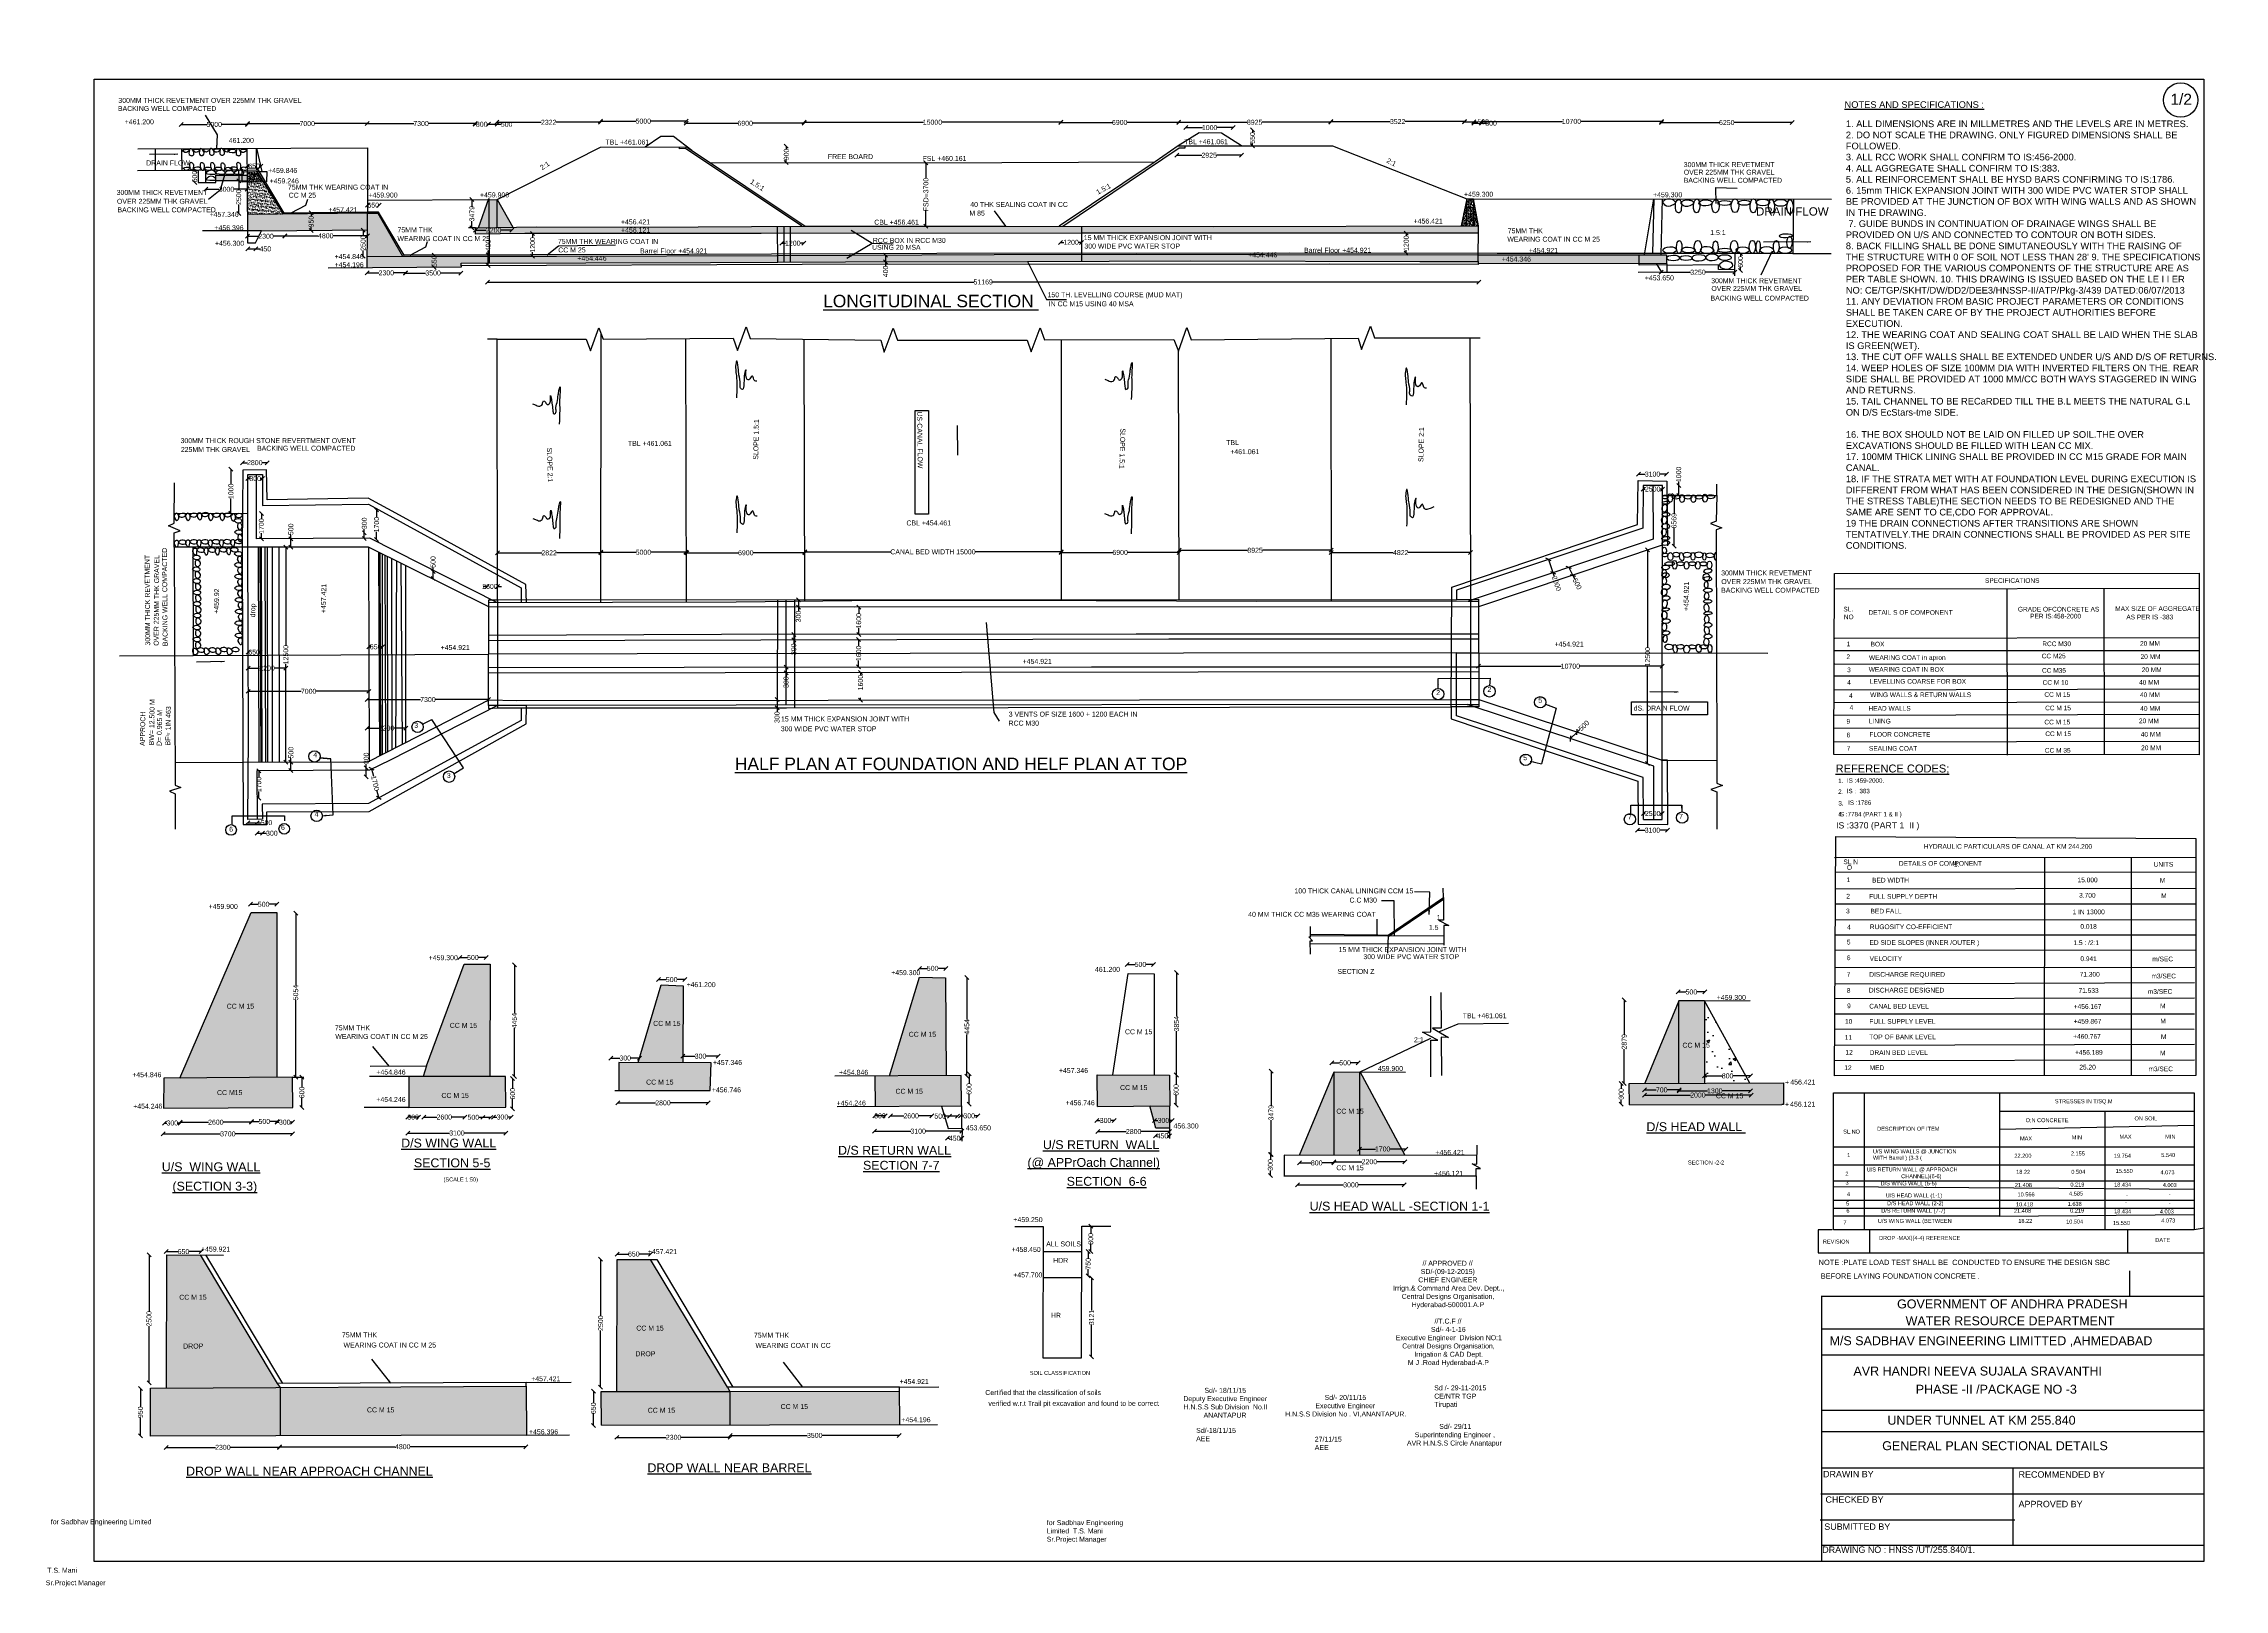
# Model space of a CAD drawing. Header units: millimetres. Extents: x 5124 to 3047371, y 2311 to 45565170.
# Drawn here: x 2998230 to 3047371, y 45530332 to 45565170 of the extents above.
import ezdxf

# ---------------------------------------------------------------- set-up
doc = ezdxf.new("R2010")
doc.units = ezdxf.units.MM
doc.header["$MEASUREMENT"] = 0
doc.layers.add('DIMENSION', color=1, linetype='Continuous')
doc.layers.add('DRAWING', color=2, linetype='Continuous')
doc.styles.get("Standard").update_dxf_attribs({"font": 'arial.ttf', "height": 112})
doc.dimstyles.get("Standard").update_dxf_attribs({"dimtxt": 90, "dimasz": 90, "dimexe": 0.18, "dimexo": 0.0625, "dimgap": 0.09, "dimtad": 0, "dimdec": 0, "dimzin": 0, "dimdsep": 46, "dimtxsty": 'Standard', "dimblk": 'OBLIQUE', "dimcen": 0.09, "dimse1": 1, "dimse2": 1, "dimadec": 0, "dimazin": 0, "dimtfac": 1, "dimtdec": 0, "dimtofl": 0, "dimtmove": 0, "dimatfit": 3, "dimfxl": 1, "dimtolj": 1, "dimtzin": 0, "dimarcsym": 0})
pattern_1 = [(50, (0, 0), (717.2601826, -62.752135), [75, -825]), (355, (0, 0), (-138.751334, 752.192134), [60, -660]), (100.4514445, (59.8, -5.2), (578.508847, 689.439991), [63.740192, -701.142112]), (46.1842, (0, 200), (1067.24133, -165.51928), [112.5, -1237.5]), (96.6356355, (88.9, 186.2), (934.661946, 974.1186), [95.610342, -1051.71376]), (351.184164, (0, 200), (934.661945, 974.1186), [90, -990]), (21, (100, 150), (596.907052, -402.618891), [75, -825]), (326, (100, 150), (243.315332, 725.150045), [60, -660]), (71.4514447, (149.74, 116.45), (840.222377, 322.531153), [63.74019, -701.142112]), (37.5, (0, 0), (12.1598553, 332.8938538), [0, -652, 0, -670, 0, -662.5]), (7.5, (0, 0), (263.0695374, 394.411712), [0, -382, 0, -637, 0, -252.5]), (327.5, (-223, 0), (533.8224362, -22.5548717), [0, -250, 0, -780, 0, -1035]), (317.5, (-323, 0), (583.1861693, 100.1049823), [0, -325, 0, -518, 0, -735])]
pattern_2 = [(50, (0, 0), (71.72601826, -6.2752135), [7.5, -82.5]), (355, (0, 0), (-13.87513336, 75.21921337), [6, -66]), (100.4514, (5.98, -0.52), (57.85093817, 68.94395421), [6.374019, -70.1142112]), (46.1842, (0, 20), (106.72410486, -16.55190143), [11.25, -123.75]), (96.6356, (8.89, 18.62), (93.46627055, 97.4117871), [9.5610288, -105.1713]), (351.1842, (0, 20), (93.4661945, 97.4118601), [9, -99]), (21, (10, 15), (59.69070521, -40.26188907), [7.5, -82.5]), (326, (10, 15), (24.33153319, 72.5150045), [6, -66]), (71.4514, (14.974, 11.645), (84.02226286, 32.25304967), [6.374019, -70.1142112]), (37.5, (0, 0), (1.215985532, 33.289385383), [0, -65.2, 0, -67, 0, -66.25]), (7.5, (0, 0), (26.306953744, 39.441171188), [0, -38.2, 0, -63.7, 0, -25.25]), (327.5, (-22.3, 0), (53.382243617, -2.255487173), [0, -25, 0, -78, 0, -103.5]), (317.5, (-32.3, 0), (58.318616934, 10.010498233), [0, -32.5, 0, -51.8, 0, -73.5])]

# ---------------------------------------------------------------- blocks, each defined once
blk = doc.blocks.new('_Oblique')
at = {"color": 0, "linetype": 'ByBlock', "lineweight": -2}
blk.add_line((-0.5, -0.5), (0.5, 0.5), dxfattribs=at)
blk = doc.blocks.new('*D4')
at = {"layer": 'Defpoints', "color": 0, "transparency": 16777216}
for p in [(3001330, 45563343), (3002821, 45563347), (3002821, 45563332)]:
    blk.add_point(p, dxfattribs=at)
at = {"layer": 'DIMENSION', "color": 0, "lineweight": -2, "transparency": 16777216}
for p, q in [((3001330, 45563347), (3001908, 45563347)), ((3002821, 45563347), (3002243, 45563347))]:
    blk.add_line(p, q, dxfattribs=at)
at = {"layer": 'DIMENSION', "color": 0, "lineweight": -2, "transparency": 16777216, "xscale": 90, "yscale": 90, "zscale": 90, "rotation": 180}
blk.add_blockref('_Oblique', (3001330, 45563347), dxfattribs=at)
at = {"layer": 'DIMENSION', "color": 0, "lineweight": -2, "transparency": 16777216, "xscale": 90, "yscale": 90, "zscale": 90}
blk.add_blockref('_Oblique', (3002821, 45563347), dxfattribs=at)
at = {"layer": 'DIMENSION', "color": 0, "transparency": 16777216, "insert": (3002075, 45563347), "char_height": 112, "attachment_point": 5}
blk.add_mtext('\\A1;5000', dxfattribs=at)
blk = doc.blocks.new('*D5')
at = {"layer": 'Defpoints', "color": 0, "transparency": 16777216}
for p in [(3002821, 45563347), (3005519, 45563368), (3005519, 45563365)]:
    blk.add_point(p, dxfattribs=at)
at = {"layer": 'DIMENSION', "color": 0, "lineweight": -2, "transparency": 16777216}
for p, q in [((3002821, 45563368), (3004003, 45563368)), ((3005519, 45563368), (3004337, 45563368))]:
    blk.add_line(p, q, dxfattribs=at)
at = {"layer": 'DIMENSION', "color": 0, "lineweight": -2, "transparency": 16777216, "xscale": 90, "yscale": 90, "zscale": 90, "rotation": 180}
blk.add_blockref('_Oblique', (3002821, 45563368), dxfattribs=at)
at = {"layer": 'DIMENSION', "color": 0, "lineweight": -2, "transparency": 16777216, "xscale": 90, "yscale": 90, "zscale": 90}
blk.add_blockref('_Oblique', (3005519, 45563368), dxfattribs=at)
at = {"layer": 'DIMENSION', "color": 0, "transparency": 16777216, "insert": (3004170, 45563368), "char_height": 112, "attachment_point": 5}
blk.add_mtext('\\A1;7000', dxfattribs=at)
blk = doc.blocks.new('*D6')
at = {"layer": 'Defpoints', "color": 0, "transparency": 16777216}
for p in [(3005519, 45563368), (3007952, 45563380), (3007952, 45563368)]:
    blk.add_point(p, dxfattribs=at)
at = {"layer": 'DIMENSION', "color": 0, "lineweight": -2, "transparency": 16777216}
for p, q in [((3005519, 45563368), (3006569, 45563368)), ((3007952, 45563368), (3006902, 45563368))]:
    blk.add_line(p, q, dxfattribs=at)
at = {"layer": 'DIMENSION', "color": 0, "lineweight": -2, "transparency": 16777216, "xscale": 90, "yscale": 90, "zscale": 90, "rotation": 180}
blk.add_blockref('_Oblique', (3005519, 45563368), dxfattribs=at)
at = {"layer": 'DIMENSION', "color": 0, "lineweight": -2, "transparency": 16777216, "xscale": 90, "yscale": 90, "zscale": 90}
blk.add_blockref('_Oblique', (3007952, 45563368), dxfattribs=at)
at = {"layer": 'DIMENSION', "color": 0, "transparency": 16777216, "insert": (3006735, 45563368), "char_height": 112, "attachment_point": 5}
blk.add_mtext('\\A1;7300', dxfattribs=at)
blk = doc.blocks.new('*D7')
at = {"layer": 'Defpoints', "color": 0, "transparency": 16777216}
for p in [(3007952, 45563368), (3008253, 45563368), (3008253, 45563352)]:
    blk.add_point(p, dxfattribs=at)
at = {"layer": 'DIMENSION', "color": 0, "lineweight": -2, "transparency": 16777216}
for p, q in [((3007952, 45563352), (3007979, 45563352)), ((3008253, 45563352), (3008226, 45563352))]:
    blk.add_line(p, q, dxfattribs=at)
at = {"layer": 'DIMENSION', "color": 0, "lineweight": -2, "transparency": 16777216, "xscale": 90, "yscale": 90, "zscale": 90, "rotation": 180}
blk.add_blockref('_Oblique', (3007952, 45563352), dxfattribs=at)
at = {"layer": 'DIMENSION', "color": 0, "lineweight": -2, "transparency": 16777216, "xscale": 90, "yscale": 90, "zscale": 90}
blk.add_blockref('_Oblique', (3008253, 45563352), dxfattribs=at)
at = {"layer": 'DIMENSION', "color": 0, "transparency": 16777216, "insert": (3008102, 45563352), "char_height": 112, "attachment_point": 5}
blk.add_mtext('\\A1;800', dxfattribs=at)
blk = doc.blocks.new('*D8')
at = {"layer": 'Defpoints', "color": 0, "transparency": 16777216}
for p in [(3008253, 45563352), (3008450, 45563356), (3008450, 45563352)]:
    blk.add_point(p, dxfattribs=at)
at = {"layer": 'DIMENSION', "color": 0, "lineweight": -2, "transparency": 16777216}
for p, q in [((3008253, 45563352), (3008450, 45563352)), ((3008450, 45563352), (3008540, 45563352))]:
    blk.add_line(p, q, dxfattribs=at)
at = {"layer": 'DIMENSION', "color": 0, "lineweight": -2, "transparency": 16777216, "xscale": 90, "yscale": 90, "zscale": 90, "rotation": 180}
blk.add_blockref('_Oblique', (3008253, 45563352), dxfattribs=at)
at = {"layer": 'DIMENSION', "color": 0, "lineweight": -2, "transparency": 16777216, "xscale": 90, "yscale": 90, "zscale": 90}
blk.add_blockref('_Oblique', (3008450, 45563352), dxfattribs=at)
at = {"layer": 'DIMENSION', "color": 0, "transparency": 16777216, "insert": (3008664, 45563352), "char_height": 112, "attachment_point": 5}
blk.add_mtext('\\A1;500', dxfattribs=at)
blk = doc.blocks.new('*D9')
at = {"layer": 'Defpoints', "color": 0, "transparency": 16777216}
for p in [(3008445, 45563402), (3010779, 45563402), (3010779, 45563396)]:
    blk.add_point(p, dxfattribs=at)
at = {"layer": 'DIMENSION', "color": 0, "lineweight": -2, "transparency": 16777216}
for p, q in [((3008445, 45563396), (3009444, 45563396)), ((3010779, 45563396), (3009780, 45563396))]:
    blk.add_line(p, q, dxfattribs=at)
at = {"layer": 'DIMENSION', "color": 0, "lineweight": -2, "transparency": 16777216, "xscale": 90, "yscale": 90, "zscale": 90, "rotation": 180}
blk.add_blockref('_Oblique', (3008445, 45563396), dxfattribs=at)
at = {"layer": 'DIMENSION', "color": 0, "lineweight": -2, "transparency": 16777216, "xscale": 90, "yscale": 90, "zscale": 90}
blk.add_blockref('_Oblique', (3010779, 45563396), dxfattribs=at)
at = {"layer": 'DIMENSION', "color": 0, "transparency": 16777216, "insert": (3009612, 45563396), "char_height": 112, "attachment_point": 5}
blk.add_mtext('\\A1;2322', dxfattribs=at)
blk = doc.blocks.new('*D10')
at = {"layer": 'Defpoints', "color": 0, "transparency": 16777216}
for p in [(3010779, 45563402), (3012708, 45563422), (3012708, 45563394)]:
    blk.add_point(p, dxfattribs=at)
at = {"layer": 'DIMENSION', "color": 0, "lineweight": -2, "transparency": 16777216}
for p, q in [((3010779, 45563422), (3011576, 45563422)), ((3012708, 45563422), (3011911, 45563422))]:
    blk.add_line(p, q, dxfattribs=at)
at = {"layer": 'DIMENSION', "color": 0, "lineweight": -2, "transparency": 16777216, "xscale": 90, "yscale": 90, "zscale": 90, "rotation": 180}
blk.add_blockref('_Oblique', (3010779, 45563422), dxfattribs=at)
at = {"layer": 'DIMENSION', "color": 0, "lineweight": -2, "transparency": 16777216, "xscale": 90, "yscale": 90, "zscale": 90}
blk.add_blockref('_Oblique', (3012708, 45563422), dxfattribs=at)
at = {"layer": 'DIMENSION', "color": 0, "transparency": 16777216, "insert": (3011744, 45563422), "char_height": 112, "attachment_point": 5}
blk.add_mtext('\\A1;5000', dxfattribs=at)
blk = doc.blocks.new('*D11')
at = {"layer": 'Defpoints', "color": 0, "transparency": 16777216}
for p in [(3012708, 45563394), (3015369, 45563391), (3015369, 45563374)]:
    blk.add_point(p, dxfattribs=at)
at = {"layer": 'DIMENSION', "color": 0, "lineweight": -2, "transparency": 16777216}
for p, q in [((3012708, 45563374), (3013871, 45563374)), ((3015369, 45563374), (3014206, 45563374))]:
    blk.add_line(p, q, dxfattribs=at)
at = {"layer": 'DIMENSION', "color": 0, "lineweight": -2, "transparency": 16777216, "xscale": 90, "yscale": 90, "zscale": 90, "rotation": 180}
blk.add_blockref('_Oblique', (3012708, 45563374), dxfattribs=at)
at = {"layer": 'DIMENSION', "color": 0, "lineweight": -2, "transparency": 16777216, "xscale": 90, "yscale": 90, "zscale": 90}
blk.add_blockref('_Oblique', (3015369, 45563374), dxfattribs=at)
at = {"layer": 'DIMENSION', "color": 0, "transparency": 16777216, "insert": (3014039, 45563374), "char_height": 112, "attachment_point": 5}
blk.add_mtext('\\A1;6900', dxfattribs=at)
blk = doc.blocks.new('*D12')
at = {"layer": 'Defpoints', "color": 0, "transparency": 16777216}
for p in [(3015369, 45563374), (3021149, 45563398), (3021149, 45563398)]:
    blk.add_point(p, dxfattribs=at)
at = {"layer": 'DIMENSION', "color": 0, "lineweight": -2, "transparency": 16777216}
for p, q in [((3015369, 45563398), (3018054, 45563398)), ((3021149, 45563398), (3018465, 45563398))]:
    blk.add_line(p, q, dxfattribs=at)
at = {"layer": 'DIMENSION', "color": 0, "lineweight": -2, "transparency": 16777216, "xscale": 90, "yscale": 90, "zscale": 90, "rotation": 180}
blk.add_blockref('_Oblique', (3015369, 45563398), dxfattribs=at)
at = {"layer": 'DIMENSION', "color": 0, "lineweight": -2, "transparency": 16777216, "xscale": 90, "yscale": 90, "zscale": 90}
blk.add_blockref('_Oblique', (3021149, 45563398), dxfattribs=at)
at = {"layer": 'DIMENSION', "color": 0, "transparency": 16777216, "insert": (3018259, 45563398), "char_height": 112, "attachment_point": 5}
blk.add_mtext('\\A1;15000', dxfattribs=at)
blk = doc.blocks.new('*D13')
at = {"layer": 'Defpoints', "color": 0, "transparency": 16777216}
for p in [(3021149, 45563398), (3023807, 45563401), (3023807, 45563393)]:
    blk.add_point(p, dxfattribs=at)
at = {"layer": 'DIMENSION', "color": 0, "lineweight": -2, "transparency": 16777216}
for p, q in [((3021149, 45563393), (3022311, 45563393)), ((3023807, 45563393), (3022646, 45563393))]:
    blk.add_line(p, q, dxfattribs=at)
at = {"layer": 'DIMENSION', "color": 0, "lineweight": -2, "transparency": 16777216, "xscale": 90, "yscale": 90, "zscale": 90, "rotation": 180}
blk.add_blockref('_Oblique', (3021149, 45563393), dxfattribs=at)
at = {"layer": 'DIMENSION', "color": 0, "lineweight": -2, "transparency": 16777216, "xscale": 90, "yscale": 90, "zscale": 90}
blk.add_blockref('_Oblique', (3023807, 45563393), dxfattribs=at)
at = {"layer": 'DIMENSION', "color": 0, "transparency": 16777216, "insert": (3022478, 45563393), "char_height": 112, "attachment_point": 5}
blk.add_mtext('\\A1;6900', dxfattribs=at)
blk = doc.blocks.new('*D14')
at = {"layer": 'Defpoints', "color": 0, "transparency": 16777216}
for p in [(3023807, 45563401), (3027233, 45563401), (3027233, 45563397)]:
    blk.add_point(p, dxfattribs=at)
at = {"layer": 'DIMENSION', "color": 0, "lineweight": -2, "transparency": 16777216}
for p, q in [((3023807, 45563397), (3025352, 45563397)), ((3027233, 45563397), (3025688, 45563397))]:
    blk.add_line(p, q, dxfattribs=at)
at = {"layer": 'DIMENSION', "color": 0, "lineweight": -2, "transparency": 16777216, "xscale": 90, "yscale": 90, "zscale": 90, "rotation": 180}
blk.add_blockref('_Oblique', (3023807, 45563397), dxfattribs=at)
at = {"layer": 'DIMENSION', "color": 0, "lineweight": -2, "transparency": 16777216, "xscale": 90, "yscale": 90, "zscale": 90}
blk.add_blockref('_Oblique', (3027233, 45563397), dxfattribs=at)
at = {"layer": 'DIMENSION', "color": 0, "transparency": 16777216, "insert": (3025520, 45563397), "char_height": 112, "attachment_point": 5}
blk.add_mtext('\\A1;8925', dxfattribs=at)
blk = doc.blocks.new('*D15')
at = {"layer": 'Defpoints', "color": 0, "transparency": 16777216}
for p in [(3027233, 45563397), (3030251, 45563416), (3030251, 45563413)]:
    blk.add_point(p, dxfattribs=at)
at = {"layer": 'DIMENSION', "color": 0, "lineweight": -2, "transparency": 16777216}
for p, q in [((3027233, 45563413), (3028575, 45563413)), ((3030251, 45563413), (3028908, 45563413))]:
    blk.add_line(p, q, dxfattribs=at)
at = {"layer": 'DIMENSION', "color": 0, "lineweight": -2, "transparency": 16777216, "xscale": 90, "yscale": 90, "zscale": 90, "rotation": 180}
blk.add_blockref('_Oblique', (3027233, 45563413), dxfattribs=at)
at = {"layer": 'DIMENSION', "color": 0, "lineweight": -2, "transparency": 16777216, "xscale": 90, "yscale": 90, "zscale": 90}
blk.add_blockref('_Oblique', (3030251, 45563413), dxfattribs=at)
at = {"layer": 'DIMENSION', "color": 0, "transparency": 16777216, "insert": (3028742, 45563413), "char_height": 112, "attachment_point": 5}
blk.add_mtext('\\A1;3522', dxfattribs=at)
blk = doc.blocks.new('*D16')
at = {"layer": 'Defpoints', "color": 0, "transparency": 16777216}
for p in [(3030251, 45563413), (3030455, 45563409), (3030455, 45563409)]:
    blk.add_point(p, dxfattribs=at)
at = {"layer": 'DIMENSION', "color": 0, "lineweight": -2, "transparency": 16777216}
for p, q in [((3030251, 45563409), (3030455, 45563409)), ((3030455, 45563409), (3030545, 45563409))]:
    blk.add_line(p, q, dxfattribs=at)
at = {"layer": 'DIMENSION', "color": 0, "lineweight": -2, "transparency": 16777216, "xscale": 90, "yscale": 90, "zscale": 90, "rotation": 180}
blk.add_blockref('_Oblique', (3030251, 45563409), dxfattribs=at)
at = {"layer": 'DIMENSION', "color": 0, "lineweight": -2, "transparency": 16777216, "xscale": 90, "yscale": 90, "zscale": 90}
blk.add_blockref('_Oblique', (3030455, 45563409), dxfattribs=at)
at = {"layer": 'DIMENSION', "color": 0, "transparency": 16777216, "insert": (3030669, 45563409), "char_height": 112, "attachment_point": 5}
blk.add_mtext('\\A1;500', dxfattribs=at)
blk = doc.blocks.new('*D17')
at = {"layer": 'Defpoints', "color": 0, "transparency": 16777216}
for p in [(3030455, 45563409), (3030632, 45563413), (3030632, 45563375)]:
    blk.add_point(p, dxfattribs=at)
at = {"layer": 'DIMENSION', "color": 0, "lineweight": -2, "transparency": 16777216}
for p, q in [((3030455, 45563375), (3030632, 45563375)), ((3030632, 45563375), (3030722, 45563375))]:
    blk.add_line(p, q, dxfattribs=at)
at = {"layer": 'DIMENSION', "color": 0, "lineweight": -2, "transparency": 16777216, "xscale": 90, "yscale": 90, "zscale": 90, "rotation": 180}
blk.add_blockref('_Oblique', (3030455, 45563375), dxfattribs=at)
at = {"layer": 'DIMENSION', "color": 0, "lineweight": -2, "transparency": 16777216, "xscale": 90, "yscale": 90, "zscale": 90}
blk.add_blockref('_Oblique', (3030632, 45563375), dxfattribs=at)
at = {"layer": 'DIMENSION', "color": 0, "transparency": 16777216, "insert": (3030846, 45563375), "char_height": 112, "attachment_point": 5}
blk.add_mtext('\\A1;800', dxfattribs=at)
blk = doc.blocks.new('*D18')
at = {"layer": 'Defpoints', "color": 0, "transparency": 16777216}
for p in [(3030632, 45563413), (3034685, 45563417), (3034685, 45563401)]:
    blk.add_point(p, dxfattribs=at)
at = {"layer": 'DIMENSION', "color": 0, "lineweight": -2, "transparency": 16777216}
for p, q in [((3030632, 45563417), (3032453, 45563417)), ((3034685, 45563417), (3032864, 45563417))]:
    blk.add_line(p, q, dxfattribs=at)
at = {"layer": 'DIMENSION', "color": 0, "lineweight": -2, "transparency": 16777216, "xscale": 90, "yscale": 90, "zscale": 90, "rotation": 180}
blk.add_blockref('_Oblique', (3030632, 45563417), dxfattribs=at)
at = {"layer": 'DIMENSION', "color": 0, "lineweight": -2, "transparency": 16777216, "xscale": 90, "yscale": 90, "zscale": 90}
blk.add_blockref('_Oblique', (3034685, 45563417), dxfattribs=at)
at = {"layer": 'DIMENSION', "color": 0, "transparency": 16777216, "insert": (3032658, 45563417), "char_height": 112, "attachment_point": 5}
blk.add_mtext('\\A1;10700', dxfattribs=at)
blk = doc.blocks.new('*D19')
at = {"layer": 'Defpoints', "color": 0, "transparency": 16777216}
for p in [(3034685, 45563401), (3037629, 45563397), (3037629, 45563391)]:
    blk.add_point(p, dxfattribs=at)
at = {"layer": 'DIMENSION', "color": 0, "lineweight": -2, "transparency": 16777216}
for p, q in [((3034685, 45563391), (3035989, 45563391)), ((3037629, 45563391), (3036324, 45563391))]:
    blk.add_line(p, q, dxfattribs=at)
at = {"layer": 'DIMENSION', "color": 0, "lineweight": -2, "transparency": 16777216, "xscale": 90, "yscale": 90, "zscale": 90, "rotation": 180}
blk.add_blockref('_Oblique', (3034685, 45563391), dxfattribs=at)
at = {"layer": 'DIMENSION', "color": 0, "lineweight": -2, "transparency": 16777216, "xscale": 90, "yscale": 90, "zscale": 90}
blk.add_blockref('_Oblique', (3037629, 45563391), dxfattribs=at)
at = {"layer": 'DIMENSION', "color": 0, "transparency": 16777216, "insert": (3036157, 45563391), "char_height": 112, "attachment_point": 5}
blk.add_mtext('\\A1;6250', dxfattribs=at)
blk = doc.blocks.new('*D20')
at = {"layer": 'Defpoints', "color": 0, "transparency": 16777216}
for p in [(3036426, 45560439), (3036436, 45560058), (3036466, 45560058)]:
    blk.add_point(p, dxfattribs=at)
at = {"layer": 'DIMENSION', "color": 0, "lineweight": -2, "transparency": 16777216}
for p, q in [((3036466, 45560439), (3036466, 45560372)), ((3036466, 45560058), (3036466, 45560124))]:
    blk.add_line(p, q, dxfattribs=at)
at = {"layer": 'DIMENSION', "color": 0, "lineweight": -2, "transparency": 16777216, "xscale": 90, "yscale": 90, "zscale": 90}
for p, rotation in [((3036466, 45560439), 90), ((3036466, 45560058), 270)]:
    blk.add_blockref('_Oblique', p, dxfattribs=dict(at, rotation=rotation))
at = {"layer": 'DIMENSION', "color": 0, "transparency": 16777216, "insert": (3036466, 45560248), "char_height": 112, "attachment_point": 5, "rotation": 90}
blk.add_mtext('\\A1;600', dxfattribs=at)
blk = doc.blocks.new('*D21')
at = {"layer": 'Defpoints', "color": 0, "transparency": 16777216}
for p in [(3034682, 45560021), (3036336, 45560016), (3036336, 45560006)]:
    blk.add_point(p, dxfattribs=at)
at = {"layer": 'DIMENSION', "color": 0, "lineweight": -2, "transparency": 16777216}
for p, q in [((3034682, 45560016), (3035342, 45560016)), ((3036336, 45560016), (3035676, 45560016))]:
    blk.add_line(p, q, dxfattribs=at)
at = {"layer": 'DIMENSION', "color": 0, "lineweight": -2, "transparency": 16777216, "xscale": 90, "yscale": 90, "zscale": 90, "rotation": 180}
blk.add_blockref('_Oblique', (3034682, 45560016), dxfattribs=at)
at = {"layer": 'DIMENSION', "color": 0, "lineweight": -2, "transparency": 16777216, "xscale": 90, "yscale": 90, "zscale": 90}
blk.add_blockref('_Oblique', (3036336, 45560016), dxfattribs=at)
at = {"layer": 'DIMENSION', "color": 0, "transparency": 16777216, "insert": (3035509, 45560016), "char_height": 112, "attachment_point": 5}
blk.add_mtext('\\A1;3250', dxfattribs=at)
blk = doc.blocks.new('*D22')
at = {"layer": 'Defpoints', "color": 0, "transparency": 16777216}
for p in [(3028935, 45560901), (3028934, 45560444), (3028934, 45560444)]:
    blk.add_point(p, dxfattribs=at)
at = {"layer": 'DIMENSION', "color": 0, "lineweight": -2, "transparency": 16777216}
for p, q in [((3028934, 45560901), (3028934, 45560834)), ((3028934, 45560444), (3028934, 45560511))]:
    blk.add_line(p, q, dxfattribs=at)
at = {"layer": 'DIMENSION', "color": 0, "lineweight": -2, "transparency": 16777216, "xscale": 90, "yscale": 90, "zscale": 90}
for p, rotation in [((3028934, 45560901), 90), ((3028934, 45560444), 270)]:
    blk.add_blockref('_Oblique', p, dxfattribs=dict(at, rotation=rotation))
at = {"layer": 'DIMENSION', "color": 0, "transparency": 16777216, "insert": (3028934, 45560672), "char_height": 112, "attachment_point": 5, "rotation": 90}
blk.add_mtext('\\A1;1200', dxfattribs=at)
blk = doc.blocks.new('*D23')
at = {"layer": 'Defpoints', "color": 0, "transparency": 16777216}
for p in [(3023767, 45562677), (3025221, 45562654), (3025221, 45562651)]:
    blk.add_point(p, dxfattribs=at)
at = {"layer": 'DIMENSION', "color": 0, "lineweight": -2, "transparency": 16777216}
for p, q in [((3023767, 45562654), (3024326, 45562654)), ((3025221, 45562654), (3024663, 45562654))]:
    blk.add_line(p, q, dxfattribs=at)
at = {"layer": 'DIMENSION', "color": 0, "lineweight": -2, "transparency": 16777216, "xscale": 90, "yscale": 90, "zscale": 90, "rotation": 180}
blk.add_blockref('_Oblique', (3023767, 45562654), dxfattribs=at)
at = {"layer": 'DIMENSION', "color": 0, "lineweight": -2, "transparency": 16777216, "xscale": 90, "yscale": 90, "zscale": 90}
blk.add_blockref('_Oblique', (3025221, 45562654), dxfattribs=at)
at = {"layer": 'DIMENSION', "color": 0, "transparency": 16777216, "insert": (3024494, 45562654), "char_height": 112, "attachment_point": 5}
blk.add_mtext('\\A1;2925', dxfattribs=at)
blk = doc.blocks.new('*D24')
at = {"layer": 'Defpoints', "color": 0, "transparency": 16777216}
for p in [(3023972, 45563245), (3025038, 45563278), (3025038, 45563276)]:
    blk.add_point(p, dxfattribs=at)
at = {"layer": 'DIMENSION', "color": 0, "lineweight": -2, "transparency": 16777216}
for p, q in [((3023972, 45563276), (3024343, 45563276)), ((3025038, 45563276), (3024667, 45563276))]:
    blk.add_line(p, q, dxfattribs=at)
at = {"layer": 'DIMENSION', "color": 0, "lineweight": -2, "transparency": 16777216, "xscale": 90, "yscale": 90, "zscale": 90, "rotation": 180}
blk.add_blockref('_Oblique', (3023972, 45563276), dxfattribs=at)
at = {"layer": 'DIMENSION', "color": 0, "lineweight": -2, "transparency": 16777216, "xscale": 90, "yscale": 90, "zscale": 90}
blk.add_blockref('_Oblique', (3025038, 45563276), dxfattribs=at)
at = {"layer": 'DIMENSION', "color": 0, "transparency": 16777216, "insert": (3024505, 45563276), "char_height": 112, "attachment_point": 5}
blk.add_mtext('\\A1;1000', dxfattribs=at)
blk = doc.blocks.new('*D25')
at = {"layer": 'Defpoints', "color": 0, "transparency": 16777216}
for p in [(3025469, 45563225), (3025480, 45563225), (3025480, 45562863)]:
    blk.add_point(p, dxfattribs=at)
at = {"layer": 'DIMENSION', "color": 0, "lineweight": -2, "transparency": 16777216}
for p, q in [((3025469, 45563225), (3025469, 45563168)), ((3025469, 45562863), (3025469, 45562921))]:
    blk.add_line(p, q, dxfattribs=at)
at = {"layer": 'DIMENSION', "color": 0, "lineweight": -2, "transparency": 16777216, "xscale": 90, "yscale": 90, "zscale": 90}
for p, rotation in [((3025469, 45563225), 90), ((3025469, 45562863), 270)]:
    blk.add_blockref('_Oblique', p, dxfattribs=dict(at, rotation=rotation))
at = {"layer": 'DIMENSION', "color": 0, "transparency": 16777216, "insert": (3025469, 45563044), "char_height": 112, "attachment_point": 5, "rotation": 90}
blk.add_mtext('\\A1;550', dxfattribs=at)
blk = doc.blocks.new('*D26')
at = {"layer": 'Defpoints', "color": 0, "transparency": 16777216}
for p in [(3021146, 45560703), (3021618, 45560704), (3021618, 45560691)]:
    blk.add_point(p, dxfattribs=at)
at = {"layer": 'DIMENSION', "color": 0, "lineweight": -2, "transparency": 16777216}
for p, q in [((3021146, 45560691), (3021220, 45560691)), ((3021618, 45560691), (3021544, 45560691))]:
    blk.add_line(p, q, dxfattribs=at)
at = {"layer": 'DIMENSION', "color": 0, "lineweight": -2, "transparency": 16777216, "xscale": 90, "yscale": 90, "zscale": 90, "rotation": 180}
blk.add_blockref('_Oblique', (3021146, 45560691), dxfattribs=at)
at = {"layer": 'DIMENSION', "color": 0, "lineweight": -2, "transparency": 16777216, "xscale": 90, "yscale": 90, "zscale": 90}
blk.add_blockref('_Oblique', (3021618, 45560691), dxfattribs=at)
at = {"layer": 'DIMENSION', "color": 0, "transparency": 16777216, "insert": (3021382, 45560691), "char_height": 112, "attachment_point": 5}
blk.add_mtext('\\A1;1200', dxfattribs=at)
blk = doc.blocks.new('*D27')
at = {"layer": 'Defpoints', "color": 0, "transparency": 16777216}
for p in [(3018095, 45562481), (3018112, 45562481), (3018092, 45561057)]:
    blk.add_point(p, dxfattribs=at)
at = {"layer": 'DIMENSION', "color": 0, "lineweight": -2, "transparency": 16777216}
for p, q in [((3018112, 45562481), (3018112, 45562135)), ((3018112, 45561057), (3018112, 45561403))]:
    blk.add_line(p, q, dxfattribs=at)
at = {"layer": 'DIMENSION', "color": 0, "lineweight": -2, "transparency": 16777216, "xscale": 90, "yscale": 90, "zscale": 90}
for p, rotation in [((3018112, 45562481), 90), ((3018112, 45561057), 270)]:
    blk.add_blockref('_Oblique', p, dxfattribs=dict(at, rotation=rotation))
at = {"layer": 'DIMENSION', "color": 0, "transparency": 16777216, "insert": (3018112, 45561769), "char_height": 112, "attachment_point": 5, "rotation": 90}
blk.add_mtext('\\A1;FSD=3700', dxfattribs=at)
blk = doc.blocks.new('*D28')
at = {"layer": 'Defpoints', "color": 0, "transparency": 16777216}
for p in [(3014868, 45560689), (3015357, 45560689), (3015357, 45560672)]:
    blk.add_point(p, dxfattribs=at)
at = {"layer": 'DIMENSION', "color": 0, "lineweight": -2, "transparency": 16777216}
for p, q in [((3014868, 45560672), (3014950, 45560672)), ((3015357, 45560672), (3015274, 45560672))]:
    blk.add_line(p, q, dxfattribs=at)
at = {"layer": 'DIMENSION', "color": 0, "lineweight": -2, "transparency": 16777216, "xscale": 90, "yscale": 90, "zscale": 90, "rotation": 180}
blk.add_blockref('_Oblique', (3014868, 45560672), dxfattribs=at)
at = {"layer": 'DIMENSION', "color": 0, "lineweight": -2, "transparency": 16777216, "xscale": 90, "yscale": 90, "zscale": 90}
blk.add_blockref('_Oblique', (3015357, 45560672), dxfattribs=at)
at = {"layer": 'DIMENSION', "color": 0, "transparency": 16777216, "insert": (3015112, 45560672), "char_height": 112, "attachment_point": 5}
blk.add_mtext('\\A1;1200', dxfattribs=at)
blk = doc.blocks.new('*D29')
at = {"layer": 'Defpoints', "color": 0, "transparency": 16777216}
for p in [(3017202, 45560403), (3017203, 45560252), (3017203, 45560252)]:
    blk.add_point(p, dxfattribs=at)
at = {"layer": 'DIMENSION', "color": 0, "lineweight": -2, "transparency": 16777216}
for p, q in [((3017203, 45560403), (3017203, 45560252)), ((3017203, 45560252), (3017203, 45560162))]:
    blk.add_line(p, q, dxfattribs=at)
at = {"layer": 'DIMENSION', "color": 0, "lineweight": -2, "transparency": 16777216, "xscale": 90, "yscale": 90, "zscale": 90}
for p, rotation in [((3017203, 45560403), 90), ((3017203, 45560252), 270)]:
    blk.add_blockref('_Oblique', p, dxfattribs=dict(at, rotation=rotation))
at = {"layer": 'DIMENSION', "color": 0, "transparency": 16777216, "insert": (3017203, 45560036), "char_height": 112, "attachment_point": 5, "rotation": 90}
blk.add_mtext('\\A1;400', dxfattribs=at)
blk = doc.blocks.new('*D30')
at = {"layer": 'Defpoints', "color": 0, "transparency": 16777216}
for p in [(3014966, 45562857), (3014993, 45562857), (3014973, 45562487)]:
    blk.add_point(p, dxfattribs=at)
at = {"layer": 'DIMENSION', "color": 0, "lineweight": -2, "transparency": 16777216}
for p, q in [((3014966, 45562857), (3014966, 45562795)), ((3014966, 45562487), (3014966, 45562548))]:
    blk.add_line(p, q, dxfattribs=at)
at = {"layer": 'DIMENSION', "color": 0, "lineweight": -2, "transparency": 16777216, "xscale": 90, "yscale": 90, "zscale": 90}
for p, rotation in [((3014966, 45562857), 90), ((3014966, 45562487), 270)]:
    blk.add_blockref('_Oblique', p, dxfattribs=dict(at, rotation=rotation))
at = {"layer": 'DIMENSION', "color": 0, "transparency": 16777216, "insert": (3014966, 45562672), "char_height": 112, "attachment_point": 5, "rotation": 90}
blk.add_mtext('\\A1;900', dxfattribs=at)
blk = doc.blocks.new('*D31')
at = {"layer": 'Defpoints', "color": 0, "transparency": 16777216}
for p in [(3009228, 45560889), (3009249, 45560889), (3009228, 45560379)]:
    blk.add_point(p, dxfattribs=at)
at = {"layer": 'DIMENSION', "color": 0, "lineweight": -2, "transparency": 16777216}
for p, q in [((3009249, 45560889), (3009249, 45560796)), ((3009249, 45560379), (3009249, 45560472))]:
    blk.add_line(p, q, dxfattribs=at)
at = {"layer": 'DIMENSION', "color": 0, "lineweight": -2, "transparency": 16777216, "xscale": 90, "yscale": 90, "zscale": 90}
for p, rotation in [((3009249, 45560889), 90), ((3009249, 45560379), 270)]:
    blk.add_blockref('_Oblique', p, dxfattribs=dict(at, rotation=rotation))
at = {"layer": 'DIMENSION', "color": 0, "transparency": 16777216, "insert": (3009249, 45560634), "char_height": 112, "attachment_point": 5, "rotation": 90}
blk.add_mtext('\\A1;1200', dxfattribs=at)
blk = doc.blocks.new('*D32')
at = {"layer": 'Defpoints', "color": 0, "transparency": 16777216}
for p in [(3007960, 45560973), (3008780, 45560994), (3008780, 45560963)]:
    blk.add_point(p, dxfattribs=at)
at = {"layer": 'DIMENSION', "color": 0, "lineweight": -2, "transparency": 16777216}
for p, q in [((3007960, 45560963), (3008202, 45560963)), ((3008780, 45560963), (3008538, 45560963))]:
    blk.add_line(p, q, dxfattribs=at)
at = {"layer": 'DIMENSION', "color": 0, "lineweight": -2, "transparency": 16777216, "xscale": 90, "yscale": 90, "zscale": 90, "rotation": 180}
blk.add_blockref('_Oblique', (3007960, 45560963), dxfattribs=at)
at = {"layer": 'DIMENSION', "color": 0, "lineweight": -2, "transparency": 16777216, "xscale": 90, "yscale": 90, "zscale": 90}
blk.add_blockref('_Oblique', (3008780, 45560963), dxfattribs=at)
at = {"layer": 'DIMENSION', "color": 0, "transparency": 16777216, "insert": (3008370, 45560963), "char_height": 112, "attachment_point": 5}
blk.add_mtext('\\A1;2200', dxfattribs=at)
blk = doc.blocks.new('*D33')
at = {"layer": 'Defpoints', "color": 0, "transparency": 16777216}
for p in [(3008249, 45560406), (3008256, 45560167), (3008266, 45560406)]:
    blk.add_point(p, dxfattribs=at)
at = {"layer": 'DIMENSION', "color": 0, "lineweight": -2, "transparency": 16777216}
for p, q in [((3008249, 45560406), (3008249, 45560496)), ((3008249, 45560167), (3008249, 45560406))]:
    blk.add_line(p, q, dxfattribs=at)
at = {"layer": 'DIMENSION', "color": 0, "lineweight": -2, "transparency": 16777216, "xscale": 90, "yscale": 90, "zscale": 90}
for p, rotation in [((3008249, 45560406), 90), ((3008249, 45560167), 270)]:
    blk.add_blockref('_Oblique', p, dxfattribs=dict(at, rotation=rotation))
at = {"layer": 'DIMENSION', "color": 0, "transparency": 16777216, "insert": (3008249, 45560622), "char_height": 112, "attachment_point": 5, "rotation": 90}
blk.add_mtext('\\A1;400', dxfattribs=at)
blk = doc.blocks.new('*D34')
at = {"layer": 'Defpoints', "color": 0, "transparency": 16777216}
for p in [(3006971, 45560403), (3006972, 45560127), (3007034, 45560403)]:
    blk.add_point(p, dxfattribs=at)
at = {"layer": 'DIMENSION', "color": 0, "lineweight": -2, "transparency": 16777216}
for p, q in [((3007034, 45560403), (3007034, 45560389)), ((3007034, 45560127), (3007034, 45560141))]:
    blk.add_line(p, q, dxfattribs=at)
at = {"layer": 'DIMENSION', "color": 0, "lineweight": -2, "transparency": 16777216, "xscale": 90, "yscale": 90, "zscale": 90}
for p, rotation in [((3007034, 45560403), 90), ((3007034, 45560127), 270)]:
    blk.add_blockref('_Oblique', p, dxfattribs=dict(at, rotation=rotation))
at = {"layer": 'DIMENSION', "color": 0, "transparency": 16777216, "insert": (3007034, 45560265), "char_height": 112, "attachment_point": 5, "rotation": 90}
blk.add_mtext('\\A1;550', dxfattribs=at)
blk = doc.blocks.new('*D35')
at = {"layer": 'Defpoints', "color": 0, "transparency": 16777216}
for p in [(3006382, 45560000), (3006382, 45560000), (3007632, 45560003)]:
    blk.add_point(p, dxfattribs=at)
at = {"layer": 'DIMENSION', "color": 0, "lineweight": -2, "transparency": 16777216}
for p, q in [((3006382, 45560000), (3006839, 45560000)), ((3007632, 45560000), (3007174, 45560000))]:
    blk.add_line(p, q, dxfattribs=at)
at = {"layer": 'DIMENSION', "color": 0, "lineweight": -2, "transparency": 16777216, "xscale": 90, "yscale": 90, "zscale": 90, "rotation": 180}
blk.add_blockref('_Oblique', (3006382, 45560000), dxfattribs=at)
at = {"layer": 'DIMENSION', "color": 0, "lineweight": -2, "transparency": 16777216, "xscale": 90, "yscale": 90, "zscale": 90}
blk.add_blockref('_Oblique', (3007632, 45560000), dxfattribs=at)
at = {"layer": 'DIMENSION', "color": 0, "transparency": 16777216, "insert": (3007007, 45560000), "char_height": 112, "attachment_point": 5}
blk.add_mtext('\\A1;3500', dxfattribs=at)
blk = doc.blocks.new('*D36')
at = {"layer": 'Defpoints', "color": 0, "transparency": 16777216}
for p in [(3005521, 45560003), (3005521, 45559994), (3006385, 45560003)]:
    blk.add_point(p, dxfattribs=at)
at = {"layer": 'DIMENSION', "color": 0, "lineweight": -2, "transparency": 16777216}
for p, q in [((3005521, 45560003), (3005785, 45560003)), ((3006385, 45560003), (3006121, 45560003))]:
    blk.add_line(p, q, dxfattribs=at)
at = {"layer": 'DIMENSION', "color": 0, "lineweight": -2, "transparency": 16777216, "xscale": 90, "yscale": 90, "zscale": 90, "rotation": 180}
blk.add_blockref('_Oblique', (3005521, 45560003), dxfattribs=at)
at = {"layer": 'DIMENSION', "color": 0, "lineweight": -2, "transparency": 16777216, "xscale": 90, "yscale": 90, "zscale": 90}
blk.add_blockref('_Oblique', (3006385, 45560003), dxfattribs=at)
at = {"layer": 'DIMENSION', "color": 0, "transparency": 16777216, "insert": (3005953, 45560003), "char_height": 112, "attachment_point": 5}
blk.add_mtext('\\A1;2300', dxfattribs=at)
blk = doc.blocks.new('*D37')
at = {"layer": 'Defpoints', "color": 0, "transparency": 16777216}
for p in [(3008232, 45559807), (3030573, 45559821), (3030573, 45559797)]:
    blk.add_point(p, dxfattribs=at)
at = {"layer": 'DIMENSION', "color": 0, "lineweight": -2, "transparency": 16777216}
for p, q in [((3008232, 45559797), (3019191, 45559797)), ((3030573, 45559797), (3019613, 45559797))]:
    blk.add_line(p, q, dxfattribs=at)
at = {"layer": 'DIMENSION', "color": 0, "lineweight": -2, "transparency": 16777216, "xscale": 90, "yscale": 90, "zscale": 90, "rotation": 180}
blk.add_blockref('_Oblique', (3008232, 45559797), dxfattribs=at)
at = {"layer": 'DIMENSION', "color": 0, "lineweight": -2, "transparency": 16777216, "xscale": 90, "yscale": 90, "zscale": 90}
blk.add_blockref('_Oblique', (3030573, 45559797), dxfattribs=at)
at = {"layer": 'DIMENSION', "color": 0, "transparency": 16777216, "insert": (3019402, 45559797), "char_height": 112, "attachment_point": 5}
blk.add_mtext('\\A1;51169', dxfattribs=at)
blk = doc.blocks.new('*D38')
at = {"layer": 'Defpoints', "color": 0, "transparency": 16777216}
for p in [(3005430, 45560969), (3005430, 45560969), (3005405, 45560378)]:
    blk.add_point(p, dxfattribs=at)
at = {"layer": 'DIMENSION', "color": 0, "lineweight": -2, "transparency": 16777216}
for p, q in [((3005430, 45560969), (3005430, 45560842)), ((3005430, 45560378), (3005430, 45560506))]:
    blk.add_line(p, q, dxfattribs=at)
at = {"layer": 'DIMENSION', "color": 0, "lineweight": -2, "transparency": 16777216, "xscale": 90, "yscale": 90, "zscale": 90}
for p, rotation in [((3005430, 45560969), 90), ((3005430, 45560378), 270)]:
    blk.add_blockref('_Oblique', p, dxfattribs=dict(at, rotation=rotation))
at = {"layer": 'DIMENSION', "color": 0, "transparency": 16777216, "insert": (3005430, 45560674), "char_height": 112, "attachment_point": 5, "rotation": 90}
blk.add_mtext('\\A1;2500', dxfattribs=at)
blk = doc.blocks.new('*D39')
at = {"layer": 'Defpoints', "color": 0, "transparency": 16777216}
for p in [(3003663, 45560829), (3005527, 45560838), (3005527, 45560836)]:
    blk.add_point(p, dxfattribs=at)
at = {"layer": 'DIMENSION', "color": 0, "lineweight": -2, "transparency": 16777216}
for p, q in [((3003663, 45560838), (3004419, 45560838)), ((3005527, 45560838), (3004758, 45560838))]:
    blk.add_line(p, q, dxfattribs=at)
at = {"layer": 'DIMENSION', "color": 0, "lineweight": -2, "transparency": 16777216, "xscale": 90, "yscale": 90, "zscale": 90, "rotation": 180}
blk.add_blockref('_Oblique', (3003663, 45560838), dxfattribs=at)
at = {"layer": 'DIMENSION', "color": 0, "lineweight": -2, "transparency": 16777216, "xscale": 90, "yscale": 90, "zscale": 90}
blk.add_blockref('_Oblique', (3005527, 45560838), dxfattribs=at)
at = {"layer": 'DIMENSION', "color": 0, "transparency": 16777216, "insert": (3004588, 45560838), "char_height": 112, "attachment_point": 5}
blk.add_mtext('\\A1;4800', dxfattribs=at)
blk = doc.blocks.new('*D40')
at = {"layer": 'Defpoints', "color": 0, "transparency": 16777216}
for p in [(3002822, 45560828), (3002822, 45560828), (3003663, 45560829)]:
    blk.add_point(p, dxfattribs=at)
at = {"layer": 'DIMENSION', "color": 0, "lineweight": -2, "transparency": 16777216}
for p, q in [((3002822, 45560828), (3003074, 45560828)), ((3003663, 45560828), (3003410, 45560828))]:
    blk.add_line(p, q, dxfattribs=at)
at = {"layer": 'DIMENSION', "color": 0, "lineweight": -2, "transparency": 16777216, "xscale": 90, "yscale": 90, "zscale": 90, "rotation": 180}
blk.add_blockref('_Oblique', (3002822, 45560828), dxfattribs=at)
at = {"layer": 'DIMENSION', "color": 0, "lineweight": -2, "transparency": 16777216, "xscale": 90, "yscale": 90, "zscale": 90}
blk.add_blockref('_Oblique', (3003663, 45560828), dxfattribs=at)
at = {"layer": 'DIMENSION', "color": 0, "transparency": 16777216, "insert": (3003242, 45560828), "char_height": 112, "attachment_point": 5}
blk.add_mtext('\\A1;2300', dxfattribs=at)
blk = doc.blocks.new('*D41')
at = {"layer": 'Defpoints', "color": 0, "transparency": 16777216}
for p in [(3002833, 45560553), (3003010, 45560545), (3003010, 45560543)]:
    blk.add_point(p, dxfattribs=at)
at = {"layer": 'DIMENSION', "color": 0, "lineweight": -2, "transparency": 16777216}
for p, q in [((3002833, 45560543), (3003010, 45560543)), ((3003010, 45560543), (3003100, 45560543))]:
    blk.add_line(p, q, dxfattribs=at)
at = {"layer": 'DIMENSION', "color": 0, "lineweight": -2, "transparency": 16777216, "xscale": 90, "yscale": 90, "zscale": 90, "rotation": 180}
blk.add_blockref('_Oblique', (3002833, 45560543), dxfattribs=at)
at = {"layer": 'DIMENSION', "color": 0, "lineweight": -2, "transparency": 16777216, "xscale": 90, "yscale": 90, "zscale": 90}
blk.add_blockref('_Oblique', (3003010, 45560543), dxfattribs=at)
at = {"layer": 'DIMENSION', "color": 0, "transparency": 16777216, "insert": (3003226, 45560543), "char_height": 112, "attachment_point": 5}
blk.add_mtext('\\A1;450', dxfattribs=at)
blk = doc.blocks.new('*D42')
at = {"layer": 'Defpoints', "color": 0, "transparency": 16777216}
for p in [(3005790, 45561529), (3005526, 45561443), (3005790, 45561445)]:
    blk.add_point(p, dxfattribs=at)
at = {"layer": 'DIMENSION', "color": 0, "lineweight": -2, "transparency": 16777216}
for p, q in [((3005526, 45561529), (3005534, 45561529)), ((3005790, 45561529), (3005782, 45561529))]:
    blk.add_line(p, q, dxfattribs=at)
at = {"layer": 'DIMENSION', "color": 0, "lineweight": -2, "transparency": 16777216, "xscale": 90, "yscale": 90, "zscale": 90, "rotation": 180}
blk.add_blockref('_Oblique', (3005526, 45561529), dxfattribs=at)
at = {"layer": 'DIMENSION', "color": 0, "lineweight": -2, "transparency": 16777216, "xscale": 90, "yscale": 90, "zscale": 90}
blk.add_blockref('_Oblique', (3005790, 45561529), dxfattribs=at)
at = {"layer": 'DIMENSION', "color": 0, "transparency": 16777216, "insert": (3005658, 45561529), "char_height": 112, "attachment_point": 5}
blk.add_mtext('\\A1;650', dxfattribs=at)
blk = doc.blocks.new('*D43')
at = {"layer": 'Defpoints', "color": 0, "transparency": 16777216}
for p in [(3004218, 45561357), (3004259, 45561357), (3004222, 45560961)]:
    blk.add_point(p, dxfattribs=at)
at = {"layer": 'DIMENSION', "color": 0, "lineweight": -2, "transparency": 16777216}
for p, q in [((3004259, 45561357), (3004259, 45561283)), ((3004259, 45560961), (3004259, 45561035))]:
    blk.add_line(p, q, dxfattribs=at)
at = {"layer": 'DIMENSION', "color": 0, "lineweight": -2, "transparency": 16777216, "xscale": 90, "yscale": 90, "zscale": 90}
for p, rotation in [((3004259, 45561357), 90), ((3004259, 45560961), 270)]:
    blk.add_blockref('_Oblique', p, dxfattribs=dict(at, rotation=rotation))
at = {"layer": 'DIMENSION', "color": 0, "transparency": 16777216, "insert": (3004259, 45561159), "char_height": 112, "attachment_point": 5, "rotation": 90}
blk.add_mtext('\\A1;950', dxfattribs=at)
blk = doc.blocks.new('*D44')
at = {"layer": 'Defpoints', "color": 0, "transparency": 16777216}
for p in [(3002626, 45562079), (3002626, 45562079), (3002632, 45561344)]:
    blk.add_point(p, dxfattribs=at)
at = {"layer": 'DIMENSION', "color": 0, "lineweight": -2, "transparency": 16777216}
for p, q in [((3002626, 45562079), (3002626, 45561877)), ((3002626, 45561344), (3002626, 45561541))]:
    blk.add_line(p, q, dxfattribs=at)
at = {"layer": 'DIMENSION', "color": 0, "lineweight": -2, "transparency": 16777216, "xscale": 90, "yscale": 90, "zscale": 90}
for p, rotation in [((3002626, 45562079), 90), ((3002626, 45561344), 270)]:
    blk.add_blockref('_Oblique', p, dxfattribs=dict(at, rotation=rotation))
at = {"layer": 'DIMENSION', "color": 0, "transparency": 16777216, "insert": (3002626, 45561709), "char_height": 112, "attachment_point": 5, "rotation": 90}
blk.add_mtext('\\A1;2500', dxfattribs=at)
blk = doc.blocks.new('*D45')
at = {"layer": 'Defpoints', "color": 0, "transparency": 16777216}
for p in [(3001887, 45561886), (3001887, 45561864), (3002820, 45561882)]:
    blk.add_point(p, dxfattribs=at)
at = {"layer": 'DIMENSION', "color": 0, "lineweight": -2, "transparency": 16777216}
for p, q in [((3001887, 45561886), (3002184, 45561886)), ((3002820, 45561886), (3002518, 45561886))]:
    blk.add_line(p, q, dxfattribs=at)
at = {"layer": 'DIMENSION', "color": 0, "lineweight": -2, "transparency": 16777216, "xscale": 90, "yscale": 90, "zscale": 90, "rotation": 180}
blk.add_blockref('_Oblique', (3001887, 45561886), dxfattribs=at)
at = {"layer": 'DIMENSION', "color": 0, "lineweight": -2, "transparency": 16777216, "xscale": 90, "yscale": 90, "zscale": 90}
blk.add_blockref('_Oblique', (3002820, 45561886), dxfattribs=at)
at = {"layer": 'DIMENSION', "color": 0, "transparency": 16777216, "insert": (3002351, 45561886), "char_height": 112, "attachment_point": 5}
blk.add_mtext('\\A1;3000', dxfattribs=at)
blk = doc.blocks.new('*D46')
at = {"layer": 'Defpoints', "color": 0, "transparency": 16777216}
for p in [(3002820, 45562367), (3003128, 45562409), (3003128, 45562381)]:
    blk.add_point(p, dxfattribs=at)
at = {"layer": 'DIMENSION', "color": 0, "lineweight": -2, "transparency": 16777216}
for p, q in [((3002820, 45562409), (3002850, 45562409)), ((3003128, 45562409), (3003098, 45562409))]:
    blk.add_line(p, q, dxfattribs=at)
at = {"layer": 'DIMENSION', "color": 0, "lineweight": -2, "transparency": 16777216, "xscale": 90, "yscale": 90, "zscale": 90, "rotation": 180}
blk.add_blockref('_Oblique', (3002820, 45562409), dxfattribs=at)
at = {"layer": 'DIMENSION', "color": 0, "lineweight": -2, "transparency": 16777216, "xscale": 90, "yscale": 90, "zscale": 90}
blk.add_blockref('_Oblique', (3003128, 45562409), dxfattribs=at)
at = {"layer": 'DIMENSION', "color": 0, "transparency": 16777216, "insert": (3002974, 45562409), "char_height": 112, "attachment_point": 5}
blk.add_mtext('\\A1;650', dxfattribs=at)
blk = doc.blocks.new('*D47')
at = {"layer": 'Defpoints', "color": 0, "transparency": 16777216}
for p in [(3001634, 45562308), (3001709, 45562308), (3001710, 45562039)]:
    blk.add_point(p, dxfattribs=at)
at = {"layer": 'DIMENSION', "color": 0, "lineweight": -2, "transparency": 16777216}
for p, q in [((3001634, 45562308), (3001634, 45562297)), ((3001634, 45562039), (3001634, 45562049))]:
    blk.add_line(p, q, dxfattribs=at)
at = {"layer": 'DIMENSION', "color": 0, "lineweight": -2, "transparency": 16777216, "xscale": 90, "yscale": 90, "zscale": 90}
for p, rotation in [((3001634, 45562308), 90), ((3001634, 45562039), 270)]:
    blk.add_blockref('_Oblique', p, dxfattribs=dict(at, rotation=rotation))
at = {"layer": 'DIMENSION', "color": 0, "transparency": 16777216, "insert": (3001634, 45562173), "char_height": 112, "attachment_point": 5, "rotation": 90}
blk.add_mtext('\\A1;600', dxfattribs=at)
blk = doc.blocks.new('*D48')
at = {"layer": 'Defpoints', "color": 0, "transparency": 16777216}
for p in [(3002711, 45555679), (3003267, 45555725), (3003267, 45555658)]:
    blk.add_point(p, dxfattribs=at)
at = {"layer": 'DIMENSION', "color": 0, "lineweight": -2, "transparency": 16777216}
for p, q in [((3002711, 45555725), (3002821, 45555725)), ((3003267, 45555725), (3003157, 45555725))]:
    blk.add_line(p, q, dxfattribs=at)
at = {"layer": 'DIMENSION', "color": 0, "lineweight": -2, "transparency": 16777216, "xscale": 90, "yscale": 90, "zscale": 90, "rotation": 180}
blk.add_blockref('_Oblique', (3002711, 45555725), dxfattribs=at)
at = {"layer": 'DIMENSION', "color": 0, "lineweight": -2, "transparency": 16777216, "xscale": 90, "yscale": 90, "zscale": 90}
blk.add_blockref('_Oblique', (3003267, 45555725), dxfattribs=at)
at = {"layer": 'DIMENSION', "color": 0, "transparency": 16777216, "insert": (3002989, 45555725), "char_height": 112, "attachment_point": 5}
blk.add_mtext('\\A1;2800', dxfattribs=at)
blk = doc.blocks.new('*D49')
at = {"layer": 'Defpoints', "color": 0, "transparency": 16777216}
for p in [(3002450, 45555577), (3002451, 45554584), (3002451, 45554584)]:
    blk.add_point(p, dxfattribs=at)
at = {"layer": 'DIMENSION', "color": 0, "lineweight": -2, "transparency": 16777216}
for p, q in [((3002451, 45555577), (3002451, 45555242)), ((3002451, 45554584), (3002451, 45554919))]:
    blk.add_line(p, q, dxfattribs=at)
at = {"layer": 'DIMENSION', "color": 0, "lineweight": -2, "transparency": 16777216, "xscale": 90, "yscale": 90, "zscale": 90}
for p, rotation in [((3002451, 45555577), 90), ((3002451, 45554584), 270)]:
    blk.add_blockref('_Oblique', p, dxfattribs=dict(at, rotation=rotation))
at = {"layer": 'DIMENSION', "color": 0, "transparency": 16777216, "insert": (3002451, 45555080), "char_height": 112, "attachment_point": 5, "rotation": 90}
blk.add_mtext('\\A1;1000', dxfattribs=at)
blk = doc.blocks.new('*D50')
at = {"layer": 'Defpoints', "color": 0, "transparency": 16777216}
for p in [(3003795, 45554010), (3003796, 45553822), (3003802, 45554010)]:
    blk.add_point(p, dxfattribs=at)
at = {"layer": 'DIMENSION', "color": 0, "lineweight": -2, "transparency": 16777216}
for p, q in [((3003802, 45554010), (3003802, 45554100)), ((3003802, 45553822), (3003802, 45554010))]:
    blk.add_line(p, q, dxfattribs=at)
at = {"layer": 'DIMENSION', "color": 0, "lineweight": -2, "transparency": 16777216, "xscale": 90, "yscale": 90, "zscale": 90}
for p, rotation in [((3003802, 45554010), 90), ((3003802, 45553822), 270)]:
    blk.add_blockref('_Oblique', p, dxfattribs=dict(at, rotation=rotation))
at = {"layer": 'DIMENSION', "color": 0, "transparency": 16777216, "insert": (3003802, 45554224), "char_height": 112, "attachment_point": 5, "rotation": 90}
blk.add_mtext('\\A1;500', dxfattribs=at)
blk = doc.blocks.new('*D51')
at = {"layer": 'Defpoints', "color": 0, "transparency": 16777216}
for p in [(3003137, 45554583), (3003197, 45554583), (3003031, 45554006)]:
    blk.add_point(p, dxfattribs=at)
at = {"layer": 'DIMENSION', "color": 0, "lineweight": -2, "transparency": 16777216}
for p, q in [((3003137, 45554583), (3003137, 45554456)), ((3003137, 45554006), (3003137, 45554133))]:
    blk.add_line(p, q, dxfattribs=at)
at = {"layer": 'DIMENSION', "color": 0, "lineweight": -2, "transparency": 16777216, "xscale": 90, "yscale": 90, "zscale": 90}
for p, rotation in [((3003137, 45554583), 90), ((3003137, 45554006), 270)]:
    blk.add_blockref('_Oblique', p, dxfattribs=dict(at, rotation=rotation))
at = {"layer": 'DIMENSION', "color": 0, "transparency": 16777216, "insert": (3003137, 45554295), "char_height": 112, "attachment_point": 5, "rotation": 90}
blk.add_mtext('\\A1;1700', dxfattribs=at)
blk = doc.blocks.new('*D52')
at = {"layer": 'Defpoints', "color": 0, "transparency": 16777216}
for p in [(3005457, 45554145), (3005503, 45554145), (3005507, 45554020)]:
    blk.add_point(p, dxfattribs=at)
at = {"layer": 'DIMENSION', "color": 0, "lineweight": -2, "transparency": 16777216}
for p, q in [((3005457, 45554145), (3005457, 45554235)), ((3005457, 45554020), (3005457, 45554145))]:
    blk.add_line(p, q, dxfattribs=at)
at = {"layer": 'DIMENSION', "color": 0, "lineweight": -2, "transparency": 16777216, "xscale": 90, "yscale": 90, "zscale": 90}
for p, rotation in [((3005457, 45554145), 90), ((3005457, 45554020), 270)]:
    blk.add_blockref('_Oblique', p, dxfattribs=dict(at, rotation=rotation))
at = {"layer": 'DIMENSION', "color": 0, "transparency": 16777216, "insert": (3005457, 45554359), "char_height": 112, "attachment_point": 5, "rotation": 90}
blk.add_mtext('\\A1;300', dxfattribs=at)
blk = doc.blocks.new('*D53')
at = {"layer": 'Defpoints', "color": 0, "transparency": 16777216}
for p in [(3005733, 45554662), (3005784, 45554662), (3005630, 45553995)]:
    blk.add_point(p, dxfattribs=at)
at = {"layer": 'DIMENSION', "color": 0, "lineweight": -2, "transparency": 16777216}
for p, q in [((3005733, 45554662), (3005733, 45554491)), ((3005733, 45553995), (3005733, 45554167))]:
    blk.add_line(p, q, dxfattribs=at)
at = {"layer": 'DIMENSION', "color": 0, "lineweight": -2, "transparency": 16777216, "xscale": 90, "yscale": 90, "zscale": 90}
for p, rotation in [((3005733, 45554662), 90), ((3005733, 45553995), 270)]:
    blk.add_blockref('_Oblique', p, dxfattribs=dict(at, rotation=rotation))
at = {"layer": 'DIMENSION', "color": 0, "transparency": 16777216, "insert": (3005733, 45554329), "char_height": 112, "attachment_point": 5, "rotation": 90}
blk.add_mtext('\\A1;1700', dxfattribs=at)
blk = doc.blocks.new('*D54')
at = {"layer": 'Defpoints', "color": 0, "transparency": 16777216}
for p in [(3002840, 45551454), (3003110, 45551456), (3003110, 45551455)]:
    blk.add_point(p, dxfattribs=at)
at = {"layer": 'DIMENSION', "color": 0, "lineweight": -2, "transparency": 16777216}
for p, q in [((3002840, 45551455), (3002851, 45551455)), ((3003110, 45551455), (3003099, 45551455))]:
    blk.add_line(p, q, dxfattribs=at)
at = {"layer": 'DIMENSION', "color": 0, "lineweight": -2, "transparency": 16777216, "xscale": 90, "yscale": 90, "zscale": 90, "rotation": 180}
blk.add_blockref('_Oblique', (3002840, 45551455), dxfattribs=at)
at = {"layer": 'DIMENSION', "color": 0, "lineweight": -2, "transparency": 16777216, "xscale": 90, "yscale": 90, "zscale": 90}
blk.add_blockref('_Oblique', (3003110, 45551455), dxfattribs=at)
at = {"layer": 'DIMENSION', "color": 0, "transparency": 16777216, "insert": (3002975, 45551455), "char_height": 112, "attachment_point": 5}
blk.add_mtext('\\A1;650', dxfattribs=at)
blk = doc.blocks.new('*D55')
at = {"layer": 'Defpoints', "color": 0, "transparency": 16777216}
for p in [(3002840, 45551095), (3003689, 45551095), (3003689, 45551079)]:
    blk.add_point(p, dxfattribs=at)
at = {"layer": 'DIMENSION', "color": 0, "lineweight": -2, "transparency": 16777216}
for p, q in [((3002840, 45551095), (3003097, 45551095)), ((3003689, 45551095), (3003433, 45551095))]:
    blk.add_line(p, q, dxfattribs=at)
at = {"layer": 'DIMENSION', "color": 0, "lineweight": -2, "transparency": 16777216, "xscale": 90, "yscale": 90, "zscale": 90, "rotation": 180}
blk.add_blockref('_Oblique', (3002840, 45551095), dxfattribs=at)
at = {"layer": 'DIMENSION', "color": 0, "lineweight": -2, "transparency": 16777216, "xscale": 90, "yscale": 90, "zscale": 90}
blk.add_blockref('_Oblique', (3003689, 45551095), dxfattribs=at)
at = {"layer": 'DIMENSION', "color": 0, "transparency": 16777216, "insert": (3003265, 45551095), "char_height": 112, "attachment_point": 5}
blk.add_mtext('\\A1;2200', dxfattribs=at)
blk = doc.blocks.new('*D56')
at = {"layer": 'Defpoints', "color": 0, "transparency": 16777216}
for p in [(3002841, 45550557), (3005562, 45550572), (3005562, 45550569)]:
    blk.add_point(p, dxfattribs=at)
at = {"layer": 'DIMENSION', "color": 0, "lineweight": -2, "transparency": 16777216}
for p, q in [((3002841, 45550572), (3004035, 45550572)), ((3005562, 45550572), (3004369, 45550572))]:
    blk.add_line(p, q, dxfattribs=at)
at = {"layer": 'DIMENSION', "color": 0, "lineweight": -2, "transparency": 16777216, "xscale": 90, "yscale": 90, "zscale": 90, "rotation": 180}
blk.add_blockref('_Oblique', (3002841, 45550572), dxfattribs=at)
at = {"layer": 'DIMENSION', "color": 0, "lineweight": -2, "transparency": 16777216, "xscale": 90, "yscale": 90, "zscale": 90}
blk.add_blockref('_Oblique', (3005562, 45550572), dxfattribs=at)
at = {"layer": 'DIMENSION', "color": 0, "transparency": 16777216, "insert": (3004202, 45550572), "char_height": 112, "attachment_point": 5}
blk.add_mtext('\\A1;7000', dxfattribs=at)
blk = doc.blocks.new('*D57')
at = {"layer": 'Defpoints', "color": 0, "transparency": 16777216}
for p in [(3005558, 45551574), (3005866, 45551574), (3005866, 45551574)]:
    blk.add_point(p, dxfattribs=at)
at = {"layer": 'DIMENSION', "color": 0, "lineweight": -2, "transparency": 16777216}
for p, q in [((3005558, 45551574), (3005588, 45551574)), ((3005866, 45551574), (3005836, 45551574))]:
    blk.add_line(p, q, dxfattribs=at)
at = {"layer": 'DIMENSION', "color": 0, "lineweight": -2, "transparency": 16777216, "xscale": 90, "yscale": 90, "zscale": 90, "rotation": 180}
blk.add_blockref('_Oblique', (3005558, 45551574), dxfattribs=at)
at = {"layer": 'DIMENSION', "color": 0, "lineweight": -2, "transparency": 16777216, "xscale": 90, "yscale": 90, "zscale": 90}
blk.add_blockref('_Oblique', (3005866, 45551574), dxfattribs=at)
at = {"layer": 'DIMENSION', "color": 0, "transparency": 16777216, "insert": (3005712, 45551574), "char_height": 112, "attachment_point": 5}
blk.add_mtext('\\A1;650', dxfattribs=at)
blk = doc.blocks.new('*D58')
at = {"layer": 'Defpoints', "color": 0, "transparency": 16777216}
for p in [(3005523, 45550377), (3008257, 45550386), (3008257, 45550373)]:
    blk.add_point(p, dxfattribs=at)
at = {"layer": 'DIMENSION', "color": 0, "lineweight": -2, "transparency": 16777216}
for p, q in [((3005523, 45550386), (3006723, 45550386)), ((3008257, 45550386), (3007056, 45550386))]:
    blk.add_line(p, q, dxfattribs=at)
at = {"layer": 'DIMENSION', "color": 0, "lineweight": -2, "transparency": 16777216, "xscale": 90, "yscale": 90, "zscale": 90, "rotation": 180}
blk.add_blockref('_Oblique', (3005523, 45550386), dxfattribs=at)
at = {"layer": 'DIMENSION', "color": 0, "lineweight": -2, "transparency": 16777216, "xscale": 90, "yscale": 90, "zscale": 90}
blk.add_blockref('_Oblique', (3008257, 45550386), dxfattribs=at)
at = {"layer": 'DIMENSION', "color": 0, "transparency": 16777216, "insert": (3006890, 45550386), "char_height": 112, "attachment_point": 5}
blk.add_mtext('\\A1;7300', dxfattribs=at)
blk = doc.blocks.new('*D59')
at = {"layer": 'Defpoints', "color": 0, "transparency": 16777216}
for p in [(3005521, 45549742), (3006392, 45549742), (3006392, 45549742)]:
    blk.add_point(p, dxfattribs=at)
at = {"layer": 'DIMENSION', "color": 0, "lineweight": -2, "transparency": 16777216}
for p, q in [((3005521, 45549742), (3005788, 45549742)), ((3006392, 45549742), (3006125, 45549742))]:
    blk.add_line(p, q, dxfattribs=at)
at = {"layer": 'DIMENSION', "color": 0, "lineweight": -2, "transparency": 16777216, "xscale": 90, "yscale": 90, "zscale": 90, "rotation": 180}
blk.add_blockref('_Oblique', (3005521, 45549742), dxfattribs=at)
at = {"layer": 'DIMENSION', "color": 0, "lineweight": -2, "transparency": 16777216, "xscale": 90, "yscale": 90, "zscale": 90}
blk.add_blockref('_Oblique', (3006392, 45549742), dxfattribs=at)
at = {"layer": 'DIMENSION', "color": 0, "transparency": 16777216, "insert": (3005957, 45549742), "char_height": 112, "attachment_point": 5}
blk.add_mtext('\\A1;2200', dxfattribs=at)
blk = doc.blocks.new('*D60')
at = {"layer": 'Defpoints', "color": 0, "transparency": 16777216}
for p in [(3005499, 45548848), (3005502, 45548848), (3005506, 45548647)]:
    blk.add_point(p, dxfattribs=at)
at = {"layer": 'DIMENSION', "color": 0, "lineweight": -2, "transparency": 16777216}
for p, q in [((3005499, 45548848), (3005499, 45548938)), ((3005499, 45548647), (3005499, 45548848))]:
    blk.add_line(p, q, dxfattribs=at)
at = {"layer": 'DIMENSION', "color": 0, "lineweight": -2, "transparency": 16777216, "xscale": 90, "yscale": 90, "zscale": 90}
for p, rotation in [((3005499, 45548848), 90), ((3005499, 45548647), 270)]:
    blk.add_blockref('_Oblique', p, dxfattribs=dict(at, rotation=rotation))
at = {"layer": 'DIMENSION', "color": 0, "transparency": 16777216, "insert": (3005499, 45549062), "char_height": 112, "attachment_point": 5, "rotation": 90}
blk.add_mtext('\\A1;300', dxfattribs=at)
blk = doc.blocks.new('*D61')
at = {"layer": 'Defpoints', "color": 0, "transparency": 16777216}
for p in [(3003804, 45548977), (3003804, 45548977), (3003804, 45548785)]:
    blk.add_point(p, dxfattribs=at)
at = {"layer": 'DIMENSION', "color": 0, "lineweight": -2, "transparency": 16777216}
for p, q in [((3003804, 45548977), (3003804, 45549067)), ((3003804, 45548785), (3003804, 45548977))]:
    blk.add_line(p, q, dxfattribs=at)
at = {"layer": 'DIMENSION', "color": 0, "lineweight": -2, "transparency": 16777216, "xscale": 90, "yscale": 90, "zscale": 90}
for p, rotation in [((3003804, 45548977), 90), ((3003804, 45548785), 270)]:
    blk.add_blockref('_Oblique', p, dxfattribs=dict(at, rotation=rotation))
at = {"layer": 'DIMENSION', "color": 0, "transparency": 16777216, "insert": (3003804, 45549190), "char_height": 112, "attachment_point": 5, "rotation": 90}
blk.add_mtext('\\A1;500', dxfattribs=at)
blk = doc.blocks.new('*D62')
at = {"layer": 'Defpoints', "color": 0, "transparency": 16777216}
for p in [(3003037, 45548781), (3003041, 45548164), (3003079, 45548164)]:
    blk.add_point(p, dxfattribs=at)
at = {"layer": 'DIMENSION', "color": 0, "lineweight": -2, "transparency": 16777216}
for p, q in [((3003079, 45548781), (3003079, 45548635)), ((3003079, 45548164), (3003079, 45548311))]:
    blk.add_line(p, q, dxfattribs=at)
at = {"layer": 'DIMENSION', "color": 0, "lineweight": -2, "transparency": 16777216, "xscale": 90, "yscale": 90, "zscale": 90}
for p, rotation in [((3003079, 45548781), 90), ((3003079, 45548164), 270)]:
    blk.add_blockref('_Oblique', p, dxfattribs=dict(at, rotation=rotation))
at = {"layer": 'DIMENSION', "color": 0, "transparency": 16777216, "insert": (3003079, 45548473), "char_height": 112, "attachment_point": 5, "rotation": 90}
blk.add_mtext('\\A1;1700', dxfattribs=at)
blk = doc.blocks.new('*D63')
at = {"layer": 'Defpoints', "color": 0, "transparency": 16777216}
for p in [(3002834, 45547614), (3003040, 45547616), (3003040, 45547612)]:
    blk.add_point(p, dxfattribs=at)
at = {"layer": 'DIMENSION', "color": 0, "lineweight": -2, "transparency": 16777216}
for p, q in [((3002834, 45547612), (3003040, 45547612)), ((3003040, 45547612), (3003130, 45547612))]:
    blk.add_line(p, q, dxfattribs=at)
at = {"layer": 'DIMENSION', "color": 0, "lineweight": -2, "transparency": 16777216, "xscale": 90, "yscale": 90, "zscale": 90, "rotation": 180}
blk.add_blockref('_Oblique', (3002834, 45547612), dxfattribs=at)
at = {"layer": 'DIMENSION', "color": 0, "lineweight": -2, "transparency": 16777216, "xscale": 90, "yscale": 90, "zscale": 90}
blk.add_blockref('_Oblique', (3003040, 45547612), dxfattribs=at)
at = {"layer": 'DIMENSION', "color": 0, "transparency": 16777216, "insert": (3003253, 45547612), "char_height": 112, "attachment_point": 5}
blk.add_mtext('\\A1;500', dxfattribs=at)
blk = doc.blocks.new('*D64')
at = {"layer": 'Defpoints', "color": 0, "transparency": 16777216}
for p in [(3003687, 45553822), (3003694, 45553822), (3003702, 45548976)]:
    blk.add_point(p, dxfattribs=at)
at = {"layer": 'DIMENSION', "color": 0, "lineweight": -2, "transparency": 16777216}
for p, q in [((3003687, 45553822), (3003687, 45551604)), ((3003687, 45548976), (3003687, 45551194))]:
    blk.add_line(p, q, dxfattribs=at)
at = {"layer": 'DIMENSION', "color": 0, "lineweight": -2, "transparency": 16777216, "xscale": 90, "yscale": 90, "zscale": 90}
for p, rotation in [((3003687, 45553822), 90), ((3003687, 45548976), 270)]:
    blk.add_blockref('_Oblique', p, dxfattribs=dict(at, rotation=rotation))
at = {"layer": 'DIMENSION', "color": 0, "transparency": 16777216, "insert": (3003687, 45551399), "char_height": 112, "attachment_point": 5, "rotation": 90}
blk.add_mtext('\\A1;12500', dxfattribs=at)
blk = doc.blocks.new('*D65')
at = {"layer": 'Defpoints', "color": 0, "transparency": 16777216}
for p in [(3007006, 45553274), (3007060, 45553274), (3006979, 45553112)]:
    blk.add_point(p, dxfattribs=at)
at = {"layer": 'DIMENSION', "color": 0, "lineweight": -2, "transparency": 16777216}
for p, q in [((3007006, 45553274), (3007006, 45553364)), ((3007006, 45553112), (3007006, 45553274))]:
    blk.add_line(p, q, dxfattribs=at)
at = {"layer": 'DIMENSION', "color": 0, "lineweight": -2, "transparency": 16777216, "xscale": 90, "yscale": 90, "zscale": 90}
for p, rotation in [((3007006, 45553274), 90), ((3007006, 45553112), 270)]:
    blk.add_blockref('_Oblique', p, dxfattribs=dict(at, rotation=rotation))
at = {"layer": 'DIMENSION', "color": 0, "transparency": 16777216, "insert": (3007006, 45553488), "char_height": 112, "attachment_point": 5, "rotation": 90}
blk.add_mtext('\\A1;500', dxfattribs=at)
blk = doc.blocks.new('*D66')
at = {"layer": 'Defpoints', "color": 0, "transparency": 16777216}
for p in [(3008457, 45553200), (3008225, 45552687), (3008457, 45552935)]:
    blk.add_point(p, dxfattribs=at)
at = {"layer": 'DIMENSION', "color": 0, "lineweight": -2, "transparency": 16777216}
for p, q in [((3008225, 45552935), (3008135, 45552935)), ((3008457, 45552935), (3008547, 45552935))]:
    blk.add_line(p, q, dxfattribs=at)
at = {"layer": 'DIMENSION', "color": 0, "lineweight": -2, "transparency": 16777216, "xscale": 90, "yscale": 90, "zscale": 90}
blk.add_blockref('_Oblique', (3008225, 45552935), dxfattribs=at)
at = {"layer": 'DIMENSION', "color": 0, "lineweight": -2, "transparency": 16777216, "xscale": 90, "yscale": 90, "zscale": 90, "rotation": 180}
blk.add_blockref('_Oblique', (3008457, 45552935), dxfattribs=at)
at = {"layer": 'DIMENSION', "color": 0, "transparency": 16777216, "insert": (3008287, 45552935), "char_height": 112, "attachment_point": 5}
blk.add_mtext('\\A1;2600', dxfattribs=at)
blk = doc.blocks.new('*D67')
at = {"layer": 'Defpoints', "color": 0, "transparency": 16777216}
for p in [(3008457, 45553677), (3010786, 45553692), (3010786, 45553675)]:
    blk.add_point(p, dxfattribs=at)
at = {"layer": 'DIMENSION', "color": 0, "lineweight": -2, "transparency": 16777216}
for p, q in [((3008457, 45553692), (3009454, 45553692)), ((3010786, 45553692), (3009789, 45553692))]:
    blk.add_line(p, q, dxfattribs=at)
at = {"layer": 'DIMENSION', "color": 0, "lineweight": -2, "transparency": 16777216, "xscale": 90, "yscale": 90, "zscale": 90, "rotation": 180}
blk.add_blockref('_Oblique', (3008457, 45553692), dxfattribs=at)
at = {"layer": 'DIMENSION', "color": 0, "lineweight": -2, "transparency": 16777216, "xscale": 90, "yscale": 90, "zscale": 90}
blk.add_blockref('_Oblique', (3010786, 45553692), dxfattribs=at)
at = {"layer": 'DIMENSION', "color": 0, "transparency": 16777216, "insert": (3009621, 45553692), "char_height": 112, "attachment_point": 5}
blk.add_mtext('\\A1;2822', dxfattribs=at)
blk = doc.blocks.new('*D68')
at = {"layer": 'Defpoints', "color": 0, "transparency": 16777216}
for p in [(3010786, 45553692), (3012705, 45553706), (3012705, 45553695)]:
    blk.add_point(p, dxfattribs=at)
at = {"layer": 'DIMENSION', "color": 0, "lineweight": -2, "transparency": 16777216}
for p, q in [((3010786, 45553706), (3011579, 45553706)), ((3012705, 45553706), (3011913, 45553706))]:
    blk.add_line(p, q, dxfattribs=at)
at = {"layer": 'DIMENSION', "color": 0, "lineweight": -2, "transparency": 16777216, "xscale": 90, "yscale": 90, "zscale": 90, "rotation": 180}
blk.add_blockref('_Oblique', (3010786, 45553706), dxfattribs=at)
at = {"layer": 'DIMENSION', "color": 0, "lineweight": -2, "transparency": 16777216, "xscale": 90, "yscale": 90, "zscale": 90}
blk.add_blockref('_Oblique', (3012705, 45553706), dxfattribs=at)
at = {"layer": 'DIMENSION', "color": 0, "transparency": 16777216, "insert": (3011746, 45553706), "char_height": 112, "attachment_point": 5}
blk.add_mtext('\\A1;5000', dxfattribs=at)
blk = doc.blocks.new('*D69')
at = {"layer": 'Defpoints', "color": 0, "transparency": 16777216}
for p in [(3012726, 45553727), (3015381, 45553733), (3015381, 45553694)]:
    blk.add_point(p, dxfattribs=at)
at = {"layer": 'DIMENSION', "color": 0, "lineweight": -2, "transparency": 16777216}
for p, q in [((3012726, 45553694), (3013886, 45553694)), ((3015381, 45553694), (3014221, 45553694))]:
    blk.add_line(p, q, dxfattribs=at)
at = {"layer": 'DIMENSION', "color": 0, "lineweight": -2, "transparency": 16777216, "xscale": 90, "yscale": 90, "zscale": 90, "rotation": 180}
blk.add_blockref('_Oblique', (3012726, 45553694), dxfattribs=at)
at = {"layer": 'DIMENSION', "color": 0, "lineweight": -2, "transparency": 16777216, "xscale": 90, "yscale": 90, "zscale": 90}
blk.add_blockref('_Oblique', (3015381, 45553694), dxfattribs=at)
at = {"layer": 'DIMENSION', "color": 0, "transparency": 16777216, "insert": (3014053, 45553694), "char_height": 112, "attachment_point": 5}
blk.add_mtext('\\A1;6900', dxfattribs=at)
blk = doc.blocks.new('*D70')
at = {"layer": 'Defpoints', "color": 0, "transparency": 16777216}
for p in [(3015381, 45553694), (3021160, 45553715), (3021160, 45553697)]:
    blk.add_point(p, dxfattribs=at)
at = {"layer": 'DIMENSION', "color": 0, "lineweight": -2, "transparency": 16777216}
for p, q in [((3015381, 45553715), (3017317, 45553715)), ((3021160, 45553715), (3019224, 45553715))]:
    blk.add_line(p, q, dxfattribs=at)
at = {"layer": 'DIMENSION', "color": 0, "lineweight": -2, "transparency": 16777216, "xscale": 90, "yscale": 90, "zscale": 90, "rotation": 180}
blk.add_blockref('_Oblique', (3015381, 45553715), dxfattribs=at)
at = {"layer": 'DIMENSION', "color": 0, "lineweight": -2, "transparency": 16777216, "xscale": 90, "yscale": 90, "zscale": 90}
blk.add_blockref('_Oblique', (3021160, 45553715), dxfattribs=at)
at = {"layer": 'DIMENSION', "color": 0, "transparency": 16777216, "insert": (3018270, 45553715), "char_height": 112, "attachment_point": 5}
blk.add_mtext('\\A1;CANAL BED WIDTH 15000', dxfattribs=at)
blk = doc.blocks.new('*D71')
at = {"layer": 'Defpoints', "color": 0, "transparency": 16777216}
for p in [(3021160, 45553716), (3023816, 45553724), (3023816, 45553703)]:
    blk.add_point(p, dxfattribs=at)
at = {"layer": 'DIMENSION', "color": 0, "lineweight": -2, "transparency": 16777216}
for p, q in [((3021160, 45553703), (3022320, 45553703)), ((3023816, 45553703), (3022655, 45553703))]:
    blk.add_line(p, q, dxfattribs=at)
at = {"layer": 'DIMENSION', "color": 0, "lineweight": -2, "transparency": 16777216, "xscale": 90, "yscale": 90, "zscale": 90, "rotation": 180}
blk.add_blockref('_Oblique', (3021160, 45553703), dxfattribs=at)
at = {"layer": 'DIMENSION', "color": 0, "lineweight": -2, "transparency": 16777216, "xscale": 90, "yscale": 90, "zscale": 90}
blk.add_blockref('_Oblique', (3023816, 45553703), dxfattribs=at)
at = {"layer": 'DIMENSION', "color": 0, "transparency": 16777216, "insert": (3022488, 45553703), "char_height": 112, "attachment_point": 5}
blk.add_mtext('\\A1;6900', dxfattribs=at)
blk = doc.blocks.new('*D72')
at = {"layer": 'Defpoints', "color": 0, "transparency": 16777216}
for p in [(3023816, 45553724), (3027243, 45553751), (3027243, 45553732)]:
    blk.add_point(p, dxfattribs=at)
at = {"layer": 'DIMENSION', "color": 0, "lineweight": -2, "transparency": 16777216}
for p, q in [((3023816, 45553751), (3025361, 45553751)), ((3027243, 45553751), (3025697, 45553751))]:
    blk.add_line(p, q, dxfattribs=at)
at = {"layer": 'DIMENSION', "color": 0, "lineweight": -2, "transparency": 16777216, "xscale": 90, "yscale": 90, "zscale": 90, "rotation": 180}
blk.add_blockref('_Oblique', (3023816, 45553751), dxfattribs=at)
at = {"layer": 'DIMENSION', "color": 0, "lineweight": -2, "transparency": 16777216, "xscale": 90, "yscale": 90, "zscale": 90}
blk.add_blockref('_Oblique', (3027243, 45553751), dxfattribs=at)
at = {"layer": 'DIMENSION', "color": 0, "transparency": 16777216, "insert": (3025529, 45553751), "char_height": 112, "attachment_point": 5}
blk.add_mtext('\\A1;8925', dxfattribs=at)
blk = doc.blocks.new('*D73')
at = {"layer": 'Defpoints', "color": 0, "transparency": 16777216}
for p in [(3027243, 45553732), (3030381, 45553742), (3030381, 45553698)]:
    blk.add_point(p, dxfattribs=at)
at = {"layer": 'DIMENSION', "color": 0, "lineweight": -2, "transparency": 16777216}
for p, q in [((3027243, 45553698), (3028643, 45553698)), ((3030381, 45553698), (3028981, 45553698))]:
    blk.add_line(p, q, dxfattribs=at)
at = {"layer": 'DIMENSION', "color": 0, "lineweight": -2, "transparency": 16777216, "xscale": 90, "yscale": 90, "zscale": 90, "rotation": 180}
blk.add_blockref('_Oblique', (3027243, 45553698), dxfattribs=at)
at = {"layer": 'DIMENSION', "color": 0, "lineweight": -2, "transparency": 16777216, "xscale": 90, "yscale": 90, "zscale": 90}
blk.add_blockref('_Oblique', (3030381, 45553698), dxfattribs=at)
at = {"layer": 'DIMENSION', "color": 0, "transparency": 16777216, "insert": (3028812, 45553698), "char_height": 112, "attachment_point": 5}
blk.add_mtext('\\A1;4822', dxfattribs=at)
blk = doc.blocks.new('*D74')
at = {"layer": 'Defpoints', "color": 0, "transparency": 16777216}
for p in [(3015237, 45552472), (3015238, 45552636), (3015238, 45552472)]:
    blk.add_point(p, dxfattribs=at)
at = {"layer": 'DIMENSION', "color": 0, "lineweight": -2, "transparency": 16777216}
for p, q in [((3015237, 45552636), (3015237, 45552472)), ((3015237, 45552472), (3015237, 45552382))]:
    blk.add_line(p, q, dxfattribs=at)
at = {"layer": 'DIMENSION', "color": 0, "lineweight": -2, "transparency": 16777216, "xscale": 90, "yscale": 90, "zscale": 90}
for p, rotation in [((3015237, 45552636), 90), ((3015237, 45552472), 270)]:
    blk.add_blockref('_Oblique', p, dxfattribs=dict(at, rotation=rotation))
at = {"layer": 'DIMENSION', "color": 0, "transparency": 16777216, "insert": (3015237, 45552258), "char_height": 112, "attachment_point": 5, "rotation": 90}
blk.add_mtext('\\A1;300', dxfattribs=at)
blk = doc.blocks.new('*D75')
at = {"layer": 'Defpoints', "color": 0, "transparency": 16777216}
for p in [(3015134, 45551734), (3015231, 45551852), (3015231, 45551734)]:
    blk.add_point(p, dxfattribs=at)
at = {"layer": 'DIMENSION', "color": 0, "lineweight": -2, "transparency": 16777216}
for p, q in [((3015134, 45551852), (3015134, 45551734)), ((3015134, 45551734), (3015134, 45551644))]:
    blk.add_line(p, q, dxfattribs=at)
at = {"layer": 'DIMENSION', "color": 0, "lineweight": -2, "transparency": 16777216, "xscale": 90, "yscale": 90, "zscale": 90}
for p, rotation in [((3015134, 45551852), 90), ((3015134, 45551734), 270)]:
    blk.add_blockref('_Oblique', p, dxfattribs=dict(at, rotation=rotation))
at = {"layer": 'DIMENSION', "color": 0, "transparency": 16777216, "insert": (3015134, 45551520), "char_height": 112, "attachment_point": 5, "rotation": 90}
blk.add_mtext('\\A1;300', dxfattribs=at)
blk = doc.blocks.new('*D76')
at = {"layer": 'Defpoints', "color": 0, "transparency": 16777216}
for p in [(3014932, 45551120), (3014932, 45550992), (3014960, 45550992)]:
    blk.add_point(p, dxfattribs=at)
at = {"layer": 'DIMENSION', "color": 0, "lineweight": -2, "transparency": 16777216}
for p, q in [((3014960, 45551120), (3014960, 45550992)), ((3014960, 45550992), (3014960, 45550902))]:
    blk.add_line(p, q, dxfattribs=at)
at = {"layer": 'DIMENSION', "color": 0, "lineweight": -2, "transparency": 16777216, "xscale": 90, "yscale": 90, "zscale": 90}
for p, rotation in [((3014960, 45551120), 90), ((3014960, 45550992), 270)]:
    blk.add_blockref('_Oblique', p, dxfattribs=dict(at, rotation=rotation))
at = {"layer": 'DIMENSION', "color": 0, "transparency": 16777216, "insert": (3014960, 45550778), "char_height": 112, "attachment_point": 5, "rotation": 90}
blk.add_mtext('\\A1;300', dxfattribs=at)
blk = doc.blocks.new('*D77')
at = {"layer": 'Defpoints', "color": 0, "transparency": 16777216}
for p in [(3014757, 45550389), (3014757, 45550203), (3014757, 45550203)]:
    blk.add_point(p, dxfattribs=at)
at = {"layer": 'DIMENSION', "color": 0, "lineweight": -2, "transparency": 16777216}
for p, q in [((3014757, 45550389), (3014757, 45550203)), ((3014757, 45550203), (3014757, 45550113))]:
    blk.add_line(p, q, dxfattribs=at)
at = {"layer": 'DIMENSION', "color": 0, "lineweight": -2, "transparency": 16777216, "xscale": 90, "yscale": 90, "zscale": 90}
for p, rotation in [((3014757, 45550389), 90), ((3014757, 45550203), 270)]:
    blk.add_blockref('_Oblique', p, dxfattribs=dict(at, rotation=rotation))
at = {"layer": 'DIMENSION', "color": 0, "transparency": 16777216, "insert": (3014757, 45549989), "char_height": 112, "attachment_point": 5, "rotation": 90}
blk.add_mtext('\\A1;300', dxfattribs=at)
blk = doc.blocks.new('*D78')
at = {"layer": 'Defpoints', "color": 0, "transparency": 16777216}
for p in [(3016625, 45550994), (3016626, 45550371), (3016638, 45550371)]:
    blk.add_point(p, dxfattribs=at)
at = {"layer": 'DIMENSION', "color": 0, "lineweight": -2, "transparency": 16777216}
for p, q in [((3016638, 45550994), (3016638, 45550940)), ((3016638, 45550371), (3016638, 45550425))]:
    blk.add_line(p, q, dxfattribs=at)
at = {"layer": 'DIMENSION', "color": 0, "lineweight": -2, "transparency": 16777216, "xscale": 90, "yscale": 90, "zscale": 90}
for p, rotation in [((3016638, 45550994), 90), ((3016638, 45550371), 270)]:
    blk.add_blockref('_Oblique', p, dxfattribs=dict(at, rotation=rotation))
at = {"layer": 'DIMENSION', "color": 0, "transparency": 16777216, "insert": (3016638, 45550682), "char_height": 112, "attachment_point": 5, "rotation": 90}
blk.add_mtext('\\A1;    1600', dxfattribs=at)
blk = doc.blocks.new('*D79')
at = {"layer": 'Defpoints', "color": 0, "transparency": 16777216}
for p in [(3016596, 45551737), (3016596, 45551737), (3016597, 45551121)]:
    blk.add_point(p, dxfattribs=at)
at = {"layer": 'DIMENSION', "color": 0, "lineweight": -2, "transparency": 16777216}
for p, q in [((3016596, 45551737), (3016596, 45551591)), ((3016596, 45551121), (3016596, 45551267))]:
    blk.add_line(p, q, dxfattribs=at)
at = {"layer": 'DIMENSION', "color": 0, "lineweight": -2, "transparency": 16777216, "xscale": 90, "yscale": 90, "zscale": 90}
for p, rotation in [((3016596, 45551737), 90), ((3016596, 45551121), 270)]:
    blk.add_blockref('_Oblique', p, dxfattribs=dict(at, rotation=rotation))
at = {"layer": 'DIMENSION', "color": 0, "transparency": 16777216, "insert": (3016596, 45551429), "char_height": 112, "attachment_point": 5, "rotation": 90}
blk.add_mtext('\\A1;1600', dxfattribs=at)
blk = doc.blocks.new('*D80')
at = {"layer": 'Defpoints', "color": 0, "transparency": 16777216}
for p in [(3016595, 45552471), (3016597, 45552471), (3016595, 45551853)]:
    blk.add_point(p, dxfattribs=at)
at = {"layer": 'DIMENSION', "color": 0, "lineweight": -2, "transparency": 16777216}
for p, q in [((3016597, 45552471), (3016597, 45552324)), ((3016597, 45551853), (3016597, 45552000))]:
    blk.add_line(p, q, dxfattribs=at)
at = {"layer": 'DIMENSION', "color": 0, "lineweight": -2, "transparency": 16777216, "xscale": 90, "yscale": 90, "zscale": 90}
for p, rotation in [((3016597, 45552471), 90), ((3016597, 45551853), 270)]:
    blk.add_blockref('_Oblique', p, dxfattribs=dict(at, rotation=rotation))
at = {"layer": 'DIMENSION', "color": 0, "transparency": 16777216, "insert": (3016597, 45552162), "char_height": 112, "attachment_point": 5, "rotation": 90}
blk.add_mtext('\\A1;1600', dxfattribs=at)
blk = doc.blocks.new('*D81')
at = {"layer": 'Defpoints', "color": 0, "transparency": 16777216}
for p in [(3030567, 45551114), (3034701, 45551139), (3034701, 45551109)]:
    blk.add_point(p, dxfattribs=at)
at = {"layer": 'DIMENSION', "color": 0, "lineweight": -2, "transparency": 16777216}
for p, q in [((3030567, 45551139), (3032429, 45551139)), ((3034701, 45551139), (3032840, 45551139))]:
    blk.add_line(p, q, dxfattribs=at)
at = {"layer": 'DIMENSION', "color": 0, "lineweight": -2, "transparency": 16777216, "xscale": 90, "yscale": 90, "zscale": 90, "rotation": 180}
blk.add_blockref('_Oblique', (3030567, 45551139), dxfattribs=at)
at = {"layer": 'DIMENSION', "color": 0, "lineweight": -2, "transparency": 16777216, "xscale": 90, "yscale": 90, "zscale": 90}
blk.add_blockref('_Oblique', (3034701, 45551139), dxfattribs=at)
at = {"layer": 'DIMENSION', "color": 0, "transparency": 16777216, "insert": (3032634, 45551139), "char_height": 112, "attachment_point": 5}
blk.add_mtext('\\A1;10700', dxfattribs=at)
blk = doc.blocks.new('*D82')
at = {"layer": 'Defpoints', "color": 0, "transparency": 16777216}
for p in [(3034278, 45547783), (3034701, 45547818), (3034701, 45547784)]:
    blk.add_point(p, dxfattribs=at)
at = {"layer": 'DIMENSION', "color": 0, "lineweight": -2, "transparency": 16777216}
for p, q in [((3034278, 45547818), (3034321, 45547818)), ((3034701, 45547818), (3034658, 45547818))]:
    blk.add_line(p, q, dxfattribs=at)
at = {"layer": 'DIMENSION', "color": 0, "lineweight": -2, "transparency": 16777216, "xscale": 90, "yscale": 90, "zscale": 90, "rotation": 180}
blk.add_blockref('_Oblique', (3034278, 45547818), dxfattribs=at)
at = {"layer": 'DIMENSION', "color": 0, "lineweight": -2, "transparency": 16777216, "xscale": 90, "yscale": 90, "zscale": 90}
blk.add_blockref('_Oblique', (3034701, 45547818), dxfattribs=at)
at = {"layer": 'DIMENSION', "color": 0, "transparency": 16777216, "insert": (3034489, 45547818), "char_height": 112, "attachment_point": 5}
blk.add_mtext('\\A1;2500', dxfattribs=at)
blk = doc.blocks.new('*D83')
at = {"layer": 'Defpoints', "color": 0, "transparency": 16777216}
for p in [(3034145, 45547450), (3034821, 45547442), (3034821, 45547436)]:
    blk.add_point(p, dxfattribs=at)
at = {"layer": 'DIMENSION', "color": 0, "lineweight": -2, "transparency": 16777216}
for p, q in [((3034145, 45547442), (3034316, 45547442)), ((3034821, 45547442), (3034650, 45547442))]:
    blk.add_line(p, q, dxfattribs=at)
at = {"layer": 'DIMENSION', "color": 0, "lineweight": -2, "transparency": 16777216, "xscale": 90, "yscale": 90, "zscale": 90, "rotation": 180}
blk.add_blockref('_Oblique', (3034145, 45547442), dxfattribs=at)
at = {"layer": 'DIMENSION', "color": 0, "lineweight": -2, "transparency": 16777216, "xscale": 90, "yscale": 90, "zscale": 90}
blk.add_blockref('_Oblique', (3034821, 45547442), dxfattribs=at)
at = {"layer": 'DIMENSION', "color": 0, "transparency": 16777216, "insert": (3034483, 45547442), "char_height": 112, "attachment_point": 5}
blk.add_mtext('\\A1;3100', dxfattribs=at)
blk = doc.blocks.new('*D84')
at = {"layer": 'Defpoints', "color": 0, "transparency": 16777216}
for p in [(3034374, 45553758), (3034388, 45553758), (3034336, 45548945)]:
    blk.add_point(p, dxfattribs=at)
at = {"layer": 'DIMENSION', "color": 0, "lineweight": -2, "transparency": 16777216}
for p, q in [((3034374, 45553758), (3034374, 45551557)), ((3034374, 45548945), (3034374, 45551146))]:
    blk.add_line(p, q, dxfattribs=at)
at = {"layer": 'DIMENSION', "color": 0, "lineweight": -2, "transparency": 16777216, "xscale": 90, "yscale": 90, "zscale": 90}
for p, rotation in [((3034374, 45553758), 90), ((3034374, 45548945), 270)]:
    blk.add_blockref('_Oblique', p, dxfattribs=dict(at, rotation=rotation))
at = {"layer": 'DIMENSION', "color": 0, "transparency": 16777216, "insert": (3034374, 45551351), "char_height": 112, "attachment_point": 5, "rotation": 90}
blk.add_mtext('\\A1;12500', dxfattribs=at)
blk = doc.blocks.new('*D85')
at = {"layer": 'Defpoints', "color": 0, "transparency": 16777216}
for p in [(3034969, 45554986), (3034980, 45554986), (3034984, 45553846)]:
    blk.add_point(p, dxfattribs=at)
at = {"layer": 'DIMENSION', "color": 0, "lineweight": -2, "transparency": 16777216}
for p, q in [((3034969, 45554986), (3034969, 45554584)), ((3034969, 45553846), (3034969, 45554248))]:
    blk.add_line(p, q, dxfattribs=at)
at = {"layer": 'DIMENSION', "color": 0, "lineweight": -2, "transparency": 16777216, "xscale": 90, "yscale": 90, "zscale": 90}
for p, rotation in [((3034969, 45554986), 90), ((3034969, 45553846), 270)]:
    blk.add_blockref('_Oblique', p, dxfattribs=dict(at, rotation=rotation))
at = {"layer": 'DIMENSION', "color": 0, "transparency": 16777216, "insert": (3034969, 45554416), "char_height": 112, "attachment_point": 5, "rotation": 90}
blk.add_mtext('\\A1;6569', dxfattribs=at)
blk = doc.blocks.new('*D86')
at = {"layer": 'Defpoints', "color": 0, "transparency": 16777216}
for p in [(3034271, 45555107), (3034706, 45555130), (3034706, 45555106)]:
    blk.add_point(p, dxfattribs=at)
at = {"layer": 'DIMENSION', "color": 0, "lineweight": -2, "transparency": 16777216}
for p, q in [((3034271, 45555130), (3034321, 45555130)), ((3034706, 45555130), (3034657, 45555130))]:
    blk.add_line(p, q, dxfattribs=at)
at = {"layer": 'DIMENSION', "color": 0, "lineweight": -2, "transparency": 16777216, "xscale": 90, "yscale": 90, "zscale": 90, "rotation": 180}
blk.add_blockref('_Oblique', (3034271, 45555130), dxfattribs=at)
at = {"layer": 'DIMENSION', "color": 0, "lineweight": -2, "transparency": 16777216, "xscale": 90, "yscale": 90, "zscale": 90}
blk.add_blockref('_Oblique', (3034706, 45555130), dxfattribs=at)
at = {"layer": 'DIMENSION', "color": 0, "transparency": 16777216, "insert": (3034489, 45555130), "char_height": 112, "attachment_point": 5}
blk.add_mtext('\\A1;2500', dxfattribs=at)
blk = doc.blocks.new('*D87')
at = {"layer": 'Defpoints', "color": 0, "transparency": 16777216}
for p in [(3034167, 45555464), (3034803, 45555474), (3034803, 45555467)]:
    blk.add_point(p, dxfattribs=at)
at = {"layer": 'DIMENSION', "color": 0, "lineweight": -2, "transparency": 16777216}
for p, q in [((3034167, 45555467), (3034318, 45555467)), ((3034803, 45555467), (3034652, 45555467))]:
    blk.add_line(p, q, dxfattribs=at)
at = {"layer": 'DIMENSION', "color": 0, "lineweight": -2, "transparency": 16777216, "xscale": 90, "yscale": 90, "zscale": 90, "rotation": 180}
blk.add_blockref('_Oblique', (3034167, 45555467), dxfattribs=at)
at = {"layer": 'DIMENSION', "color": 0, "lineweight": -2, "transparency": 16777216, "xscale": 90, "yscale": 90, "zscale": 90}
blk.add_blockref('_Oblique', (3034803, 45555467), dxfattribs=at)
at = {"layer": 'DIMENSION', "color": 0, "transparency": 16777216, "insert": (3034485, 45555467), "char_height": 112, "attachment_point": 5}
blk.add_mtext('\\A1;3100', dxfattribs=at)
blk = doc.blocks.new('*D88')
at = {"layer": 'Defpoints', "color": 0, "transparency": 16777216}
for p in [(3002891, 45545684), (3003485, 45545772), (3003485, 45545704)]:
    blk.add_point(p, dxfattribs=at)
at = {"layer": 'DIMENSION', "color": 0, "lineweight": -2, "transparency": 16777216}
for p, q in [((3002891, 45545772), (3003064, 45545772)), ((3003485, 45545772), (3003311, 45545772))]:
    blk.add_line(p, q, dxfattribs=at)
at = {"layer": 'DIMENSION', "color": 0, "lineweight": -2, "transparency": 16777216, "xscale": 90, "yscale": 90, "zscale": 90, "rotation": 180}
blk.add_blockref('_Oblique', (3002891, 45545772), dxfattribs=at)
at = {"layer": 'DIMENSION', "color": 0, "lineweight": -2, "transparency": 16777216, "xscale": 90, "yscale": 90, "zscale": 90}
blk.add_blockref('_Oblique', (3003485, 45545772), dxfattribs=at)
at = {"layer": 'DIMENSION', "color": 0, "transparency": 16777216, "insert": (3003188, 45545772), "char_height": 112, "attachment_point": 5}
blk.add_mtext('\\A1;500', dxfattribs=at)
blk = doc.blocks.new('*D89')
at = {"layer": 'Defpoints', "color": 0, "transparency": 16777216}
for p in [(3003994, 45545572), (3003911, 45541875), (3004003, 45541875)]:
    blk.add_point(p, dxfattribs=at)
at = {"layer": 'DIMENSION', "color": 0, "lineweight": -2, "transparency": 16777216}
for p, q in [((3003911, 45545572), (3003911, 45543952)), ((3003911, 45541875), (3003911, 45543617))]:
    blk.add_line(p, q, dxfattribs=at)
at = {"layer": 'DIMENSION', "color": 0, "lineweight": -2, "transparency": 16777216, "xscale": 90, "yscale": 90, "zscale": 90}
for p, rotation in [((3003911, 45545572), 90), ((3003911, 45541875), 270)]:
    blk.add_blockref('_Oblique', p, dxfattribs=dict(at, rotation=rotation))
at = {"layer": 'DIMENSION', "color": 0, "transparency": 16777216, "insert": (3003911, 45543784), "char_height": 112, "attachment_point": 5, "rotation": 90}
blk.add_mtext('\\A1;5054', dxfattribs=at)
blk = doc.blocks.new('*D90')
at = {"layer": 'Defpoints', "color": 0, "transparency": 16777216}
for p in [(3004003, 45541875), (3004000, 45541191), (3004049, 45541191)]:
    blk.add_point(p, dxfattribs=at)
at = {"layer": 'DIMENSION', "color": 0, "lineweight": -2, "transparency": 16777216}
for p, q in [((3004049, 45541875), (3004049, 45541657)), ((3004049, 45541191), (3004049, 45541409))]:
    blk.add_line(p, q, dxfattribs=at)
at = {"layer": 'DIMENSION', "color": 0, "lineweight": -2, "transparency": 16777216, "xscale": 90, "yscale": 90, "zscale": 90}
for p, rotation in [((3004049, 45541875), 90), ((3004049, 45541191), 270)]:
    blk.add_blockref('_Oblique', p, dxfattribs=dict(at, rotation=rotation))
at = {"layer": 'DIMENSION', "color": 0, "transparency": 16777216, "insert": (3004049, 45541533), "char_height": 112, "attachment_point": 5, "rotation": 90}
blk.add_mtext('\\A1;600', dxfattribs=at)
blk = doc.blocks.new('*D91')
at = {"layer": 'Defpoints', "color": 0, "transparency": 16777216}
for p in [(3003493, 45540861), (3003493, 45540841), (3003836, 45540849)]:
    blk.add_point(p, dxfattribs=at)
at = {"layer": 'DIMENSION', "color": 0, "lineweight": -2, "transparency": 16777216}
for p, q in [((3003493, 45540861), (3003541, 45540861)), ((3003836, 45540861), (3003788, 45540861))]:
    blk.add_line(p, q, dxfattribs=at)
at = {"layer": 'DIMENSION', "color": 0, "lineweight": -2, "transparency": 16777216, "xscale": 90, "yscale": 90, "zscale": 90, "rotation": 180}
blk.add_blockref('_Oblique', (3003493, 45540861), dxfattribs=at)
at = {"layer": 'DIMENSION', "color": 0, "lineweight": -2, "transparency": 16777216, "xscale": 90, "yscale": 90, "zscale": 90}
blk.add_blockref('_Oblique', (3003836, 45540861), dxfattribs=at)
at = {"layer": 'DIMENSION', "color": 0, "transparency": 16777216, "insert": (3003664, 45540861), "char_height": 112, "attachment_point": 5}
blk.add_mtext('\\A1;300', dxfattribs=at)
blk = doc.blocks.new('*D92')
at = {"layer": 'Defpoints', "color": 0, "transparency": 16777216}
for p in [(3002914, 45540877), (3002914, 45540854), (3003493, 45540841)]:
    blk.add_point(p, dxfattribs=at)
at = {"layer": 'DIMENSION', "color": 0, "lineweight": -2, "transparency": 16777216}
for p, q in [((3002914, 45540877), (3003080, 45540877)), ((3003493, 45540877), (3003327, 45540877))]:
    blk.add_line(p, q, dxfattribs=at)
at = {"layer": 'DIMENSION', "color": 0, "lineweight": -2, "transparency": 16777216, "xscale": 90, "yscale": 90, "zscale": 90, "rotation": 180}
blk.add_blockref('_Oblique', (3002914, 45540877), dxfattribs=at)
at = {"layer": 'DIMENSION', "color": 0, "lineweight": -2, "transparency": 16777216, "xscale": 90, "yscale": 90, "zscale": 90}
blk.add_blockref('_Oblique', (3003493, 45540877), dxfattribs=at)
at = {"layer": 'DIMENSION', "color": 0, "transparency": 16777216, "insert": (3003203, 45540877), "char_height": 112, "attachment_point": 5}
blk.add_mtext('\\A1;500', dxfattribs=at)
blk = doc.blocks.new('*D93')
at = {"layer": 'Defpoints', "color": 0, "transparency": 16777216}
for p in [(3001307, 45540861), (3001307, 45540831), (3002914, 45540854)]:
    blk.add_point(p, dxfattribs=at)
at = {"layer": 'DIMENSION', "color": 0, "lineweight": -2, "transparency": 16777216}
for p, q in [((3001307, 45540861), (3001942, 45540861)), ((3002914, 45540861), (3002279, 45540861))]:
    blk.add_line(p, q, dxfattribs=at)
at = {"layer": 'DIMENSION', "color": 0, "lineweight": -2, "transparency": 16777216, "xscale": 90, "yscale": 90, "zscale": 90, "rotation": 180}
blk.add_blockref('_Oblique', (3001307, 45540861), dxfattribs=at)
at = {"layer": 'DIMENSION', "color": 0, "lineweight": -2, "transparency": 16777216, "xscale": 90, "yscale": 90, "zscale": 90}
blk.add_blockref('_Oblique', (3002914, 45540861), dxfattribs=at)
at = {"layer": 'DIMENSION', "color": 0, "transparency": 16777216, "insert": (3002111, 45540861), "char_height": 112, "attachment_point": 5}
blk.add_mtext('\\A1;2600', dxfattribs=at)
blk = doc.blocks.new('*D94')
at = {"layer": 'Defpoints', "color": 0, "transparency": 16777216}
for p in [(3000952, 45540843), (3000952, 45540841), (3001307, 45540861)]:
    blk.add_point(p, dxfattribs=at)
at = {"layer": 'DIMENSION', "color": 0, "lineweight": -2, "transparency": 16777216}
for p, q in [((3000952, 45540843), (3001006, 45540843)), ((3001307, 45540843), (3001253, 45540843))]:
    blk.add_line(p, q, dxfattribs=at)
at = {"layer": 'DIMENSION', "color": 0, "lineweight": -2, "transparency": 16777216, "xscale": 90, "yscale": 90, "zscale": 90, "rotation": 180}
blk.add_blockref('_Oblique', (3000952, 45540843), dxfattribs=at)
at = {"layer": 'DIMENSION', "color": 0, "lineweight": -2, "transparency": 16777216, "xscale": 90, "yscale": 90, "zscale": 90}
blk.add_blockref('_Oblique', (3001307, 45540843), dxfattribs=at)
at = {"layer": 'DIMENSION', "color": 0, "transparency": 16777216, "insert": (3001129, 45540843), "char_height": 112, "attachment_point": 5}
blk.add_mtext('\\A1;300', dxfattribs=at)
blk = doc.blocks.new('*D95')
at = {"layer": 'Defpoints', "color": 0, "transparency": 16777216}
for p in [(3000924, 45540589), (3003838, 45540597), (3003838, 45540594)]:
    blk.add_point(p, dxfattribs=at)
at = {"layer": 'DIMENSION', "color": 0, "lineweight": -2, "transparency": 16777216}
for p, q in [((3000924, 45540597), (3002214, 45540597)), ((3003838, 45540597), (3002548, 45540597))]:
    blk.add_line(p, q, dxfattribs=at)
at = {"layer": 'DIMENSION', "color": 0, "lineweight": -2, "transparency": 16777216, "xscale": 90, "yscale": 90, "zscale": 90, "rotation": 180}
blk.add_blockref('_Oblique', (3000924, 45540597), dxfattribs=at)
at = {"layer": 'DIMENSION', "color": 0, "lineweight": -2, "transparency": 16777216, "xscale": 90, "yscale": 90, "zscale": 90}
blk.add_blockref('_Oblique', (3003838, 45540597), dxfattribs=at)
at = {"layer": 'DIMENSION', "color": 0, "transparency": 16777216, "insert": (3002381, 45540597), "char_height": 112, "attachment_point": 5}
blk.add_mtext('\\A1;3700', dxfattribs=at)
blk = doc.blocks.new('*D96')
at = {"layer": 'Defpoints', "color": 0, "transparency": 16777216}
for p in [(3006440, 45540622), (3008648, 45540617), (3008648, 45540611)]:
    blk.add_point(p, dxfattribs=at)
at = {"layer": 'DIMENSION', "color": 0, "lineweight": -2, "transparency": 16777216}
for p, q in [((3006440, 45540617), (3007377, 45540617)), ((3008648, 45540617), (3007711, 45540617))]:
    blk.add_line(p, q, dxfattribs=at)
at = {"layer": 'DIMENSION', "color": 0, "lineweight": -2, "transparency": 16777216, "xscale": 90, "yscale": 90, "zscale": 90, "rotation": 180}
blk.add_blockref('_Oblique', (3006440, 45540617), dxfattribs=at)
at = {"layer": 'DIMENSION', "color": 0, "lineweight": -2, "transparency": 16777216, "xscale": 90, "yscale": 90, "zscale": 90}
blk.add_blockref('_Oblique', (3008648, 45540617), dxfattribs=at)
at = {"layer": 'DIMENSION', "color": 0, "transparency": 16777216, "insert": (3007544, 45540617), "char_height": 112, "attachment_point": 5}
blk.add_mtext('\\A1;3100', dxfattribs=at)
blk = doc.blocks.new('*D97')
at = {"layer": 'Defpoints', "color": 0, "transparency": 16777216}
for p in [(3011169, 45541316), (3013204, 45541334), (3013204, 45541298)]:
    blk.add_point(p, dxfattribs=at)
at = {"layer": 'DIMENSION', "color": 0, "lineweight": -2, "transparency": 16777216}
for p, q in [((3011169, 45541298), (3012018, 45541298)), ((3013204, 45541298), (3012355, 45541298))]:
    blk.add_line(p, q, dxfattribs=at)
at = {"layer": 'DIMENSION', "color": 0, "lineweight": -2, "transparency": 16777216, "xscale": 90, "yscale": 90, "zscale": 90, "rotation": 180}
blk.add_blockref('_Oblique', (3011169, 45541298), dxfattribs=at)
at = {"layer": 'DIMENSION', "color": 0, "lineweight": -2, "transparency": 16777216, "xscale": 90, "yscale": 90, "zscale": 90}
blk.add_blockref('_Oblique', (3013204, 45541298), dxfattribs=at)
at = {"layer": 'DIMENSION', "color": 0, "transparency": 16777216, "insert": (3012186, 45541298), "char_height": 112, "attachment_point": 5}
blk.add_mtext('\\A1;2800', dxfattribs=at)
blk = doc.blocks.new('*D98')
at = {"layer": 'Defpoints', "color": 0, "transparency": 16777216}
for p in [(3012631, 45542342), (3013433, 45542349), (3013433, 45542339)]:
    blk.add_point(p, dxfattribs=at)
at = {"layer": 'DIMENSION', "color": 0, "lineweight": -2, "transparency": 16777216}
for p, q in [((3012631, 45542349), (3012909, 45542349)), ((3013433, 45542349), (3013156, 45542349))]:
    blk.add_line(p, q, dxfattribs=at)
at = {"layer": 'DIMENSION', "color": 0, "lineweight": -2, "transparency": 16777216, "xscale": 90, "yscale": 90, "zscale": 90, "rotation": 180}
blk.add_blockref('_Oblique', (3012631, 45542349), dxfattribs=at)
at = {"layer": 'DIMENSION', "color": 0, "lineweight": -2, "transparency": 16777216, "xscale": 90, "yscale": 90, "zscale": 90}
blk.add_blockref('_Oblique', (3013433, 45542349), dxfattribs=at)
at = {"layer": 'DIMENSION', "color": 0, "transparency": 16777216, "insert": (3013032, 45542349), "char_height": 112, "attachment_point": 5}
blk.add_mtext('\\A1;300', dxfattribs=at)
blk = doc.blocks.new('*D99')
at = {"layer": 'Defpoints', "color": 0, "transparency": 16777216}
for p in [(3021985, 45540652), (3023598, 45540650), (3023598, 45540650)]:
    blk.add_point(p, dxfattribs=at)
at = {"layer": 'DIMENSION', "color": 0, "lineweight": -2, "transparency": 16777216}
for p, q in [((3021985, 45540650), (3022624, 45540650)), ((3023598, 45540650), (3022960, 45540650))]:
    blk.add_line(p, q, dxfattribs=at)
at = {"layer": 'DIMENSION', "color": 0, "lineweight": -2, "transparency": 16777216, "xscale": 90, "yscale": 90, "zscale": 90, "rotation": 180}
blk.add_blockref('_Oblique', (3021985, 45540650), dxfattribs=at)
at = {"layer": 'DIMENSION', "color": 0, "lineweight": -2, "transparency": 16777216, "xscale": 90, "yscale": 90, "zscale": 90}
blk.add_blockref('_Oblique', (3023598, 45540650), dxfattribs=at)
at = {"layer": 'DIMENSION', "color": 0, "transparency": 16777216, "insert": (3022792, 45540650), "char_height": 112, "attachment_point": 5}
blk.add_mtext('\\A1;2800', dxfattribs=at)
blk = doc.blocks.new('*D100')
at = {"layer": 'Defpoints', "color": 0, "transparency": 16777216}
for p in [(3023282, 45540552), (3023598, 45540552), (3023598, 45540552)]:
    blk.add_point(p, dxfattribs=at)
at = {"layer": 'DIMENSION', "color": 0, "lineweight": -2, "transparency": 16777216}
for p, q in [((3023282, 45540552), (3023314, 45540552)), ((3023598, 45540552), (3023566, 45540552))]:
    blk.add_line(p, q, dxfattribs=at)
at = {"layer": 'DIMENSION', "color": 0, "lineweight": -2, "transparency": 16777216, "xscale": 90, "yscale": 90, "zscale": 90, "rotation": 180}
blk.add_blockref('_Oblique', (3023282, 45540552), dxfattribs=at)
at = {"layer": 'DIMENSION', "color": 0, "lineweight": -2, "transparency": 16777216, "xscale": 90, "yscale": 90, "zscale": 90}
blk.add_blockref('_Oblique', (3023598, 45540552), dxfattribs=at)
at = {"layer": 'DIMENSION', "color": 0, "transparency": 16777216, "insert": (3023440, 45540552), "char_height": 112, "attachment_point": 5}
blk.add_mtext('\\A1;450', dxfattribs=at)
blk = doc.blocks.new('*D101')
at = {"layer": 'Defpoints', "color": 0, "transparency": 16777216}
for p in [(3023759, 45544237), (3023767, 45544237), (3023761, 45541924)]:
    blk.add_point(p, dxfattribs=at)
at = {"layer": 'DIMENSION', "color": 0, "lineweight": -2, "transparency": 16777216}
for p, q in [((3023759, 45544237), (3023759, 45543247)), ((3023759, 45541924), (3023759, 45542913))]:
    blk.add_line(p, q, dxfattribs=at)
at = {"layer": 'DIMENSION', "color": 0, "lineweight": -2, "transparency": 16777216, "xscale": 90, "yscale": 90, "zscale": 90}
for p, rotation in [((3023759, 45544237), 90), ((3023759, 45541924), 270)]:
    blk.add_blockref('_Oblique', p, dxfattribs=dict(at, rotation=rotation))
at = {"layer": 'DIMENSION', "color": 0, "transparency": 16777216, "insert": (3023759, 45543080), "char_height": 112, "attachment_point": 5, "rotation": 90}
blk.add_mtext('\\A1;3854', dxfattribs=at)
blk = doc.blocks.new('*D102')
at = {"layer": 'Defpoints', "color": 0, "transparency": 16777216}
for p in [(3025925, 45542012), (3025888, 45540135), (3025905, 45540135)]:
    blk.add_point(p, dxfattribs=at)
at = {"layer": 'DIMENSION', "color": 0, "lineweight": -2, "transparency": 16777216}
for p, q in [((3025888, 45542012), (3025888, 45541241)), ((3025888, 45540135), (3025888, 45540906))]:
    blk.add_line(p, q, dxfattribs=at)
at = {"layer": 'DIMENSION', "color": 0, "lineweight": -2, "transparency": 16777216, "xscale": 90, "yscale": 90, "zscale": 90}
for p, rotation in [((3025888, 45542012), 90), ((3025888, 45540135), 270)]:
    blk.add_blockref('_Oblique', p, dxfattribs=dict(at, rotation=rotation))
at = {"layer": 'DIMENSION', "color": 0, "transparency": 16777216, "insert": (3025888, 45541074), "char_height": 112, "attachment_point": 5, "rotation": 90}
blk.add_mtext('\\A1;3479', dxfattribs=at)
blk = doc.blocks.new('*D103')
at = {"layer": 'Defpoints', "color": 0, "transparency": 16777216}
for p in [(3025905, 45540135), (3025873, 45539663), (3025937, 45539663)]:
    blk.add_point(p, dxfattribs=at)
at = {"layer": 'DIMENSION', "color": 0, "lineweight": -2, "transparency": 16777216}
for p, q in [((3025873, 45540135), (3025873, 45540023)), ((3025873, 45539663), (3025873, 45539776))]:
    blk.add_line(p, q, dxfattribs=at)
at = {"layer": 'DIMENSION', "color": 0, "lineweight": -2, "transparency": 16777216, "xscale": 90, "yscale": 90, "zscale": 90}
for p, rotation in [((3025873, 45540135), 90), ((3025873, 45539663), 270)]:
    blk.add_blockref('_Oblique', p, dxfattribs=dict(at, rotation=rotation))
at = {"layer": 'DIMENSION', "color": 0, "transparency": 16777216, "insert": (3025873, 45539899), "char_height": 112, "attachment_point": 5, "rotation": 90}
blk.add_mtext('\\A1;300', dxfattribs=at)
blk = doc.blocks.new('*D104')
at = {"layer": 'Defpoints', "color": 0, "transparency": 16777216}
for p in [(3026531, 45539964), (3027306, 45539943), (3027306, 45539940)]:
    blk.add_point(p, dxfattribs=at)
at = {"layer": 'DIMENSION', "color": 0, "lineweight": -2, "transparency": 16777216}
for p, q in [((3026531, 45539943), (3026795, 45539943)), ((3027306, 45539943), (3027042, 45539943))]:
    blk.add_line(p, q, dxfattribs=at)
at = {"layer": 'DIMENSION', "color": 0, "lineweight": -2, "transparency": 16777216, "xscale": 90, "yscale": 90, "zscale": 90, "rotation": 180}
blk.add_blockref('_Oblique', (3026531, 45539943), dxfattribs=at)
at = {"layer": 'DIMENSION', "color": 0, "lineweight": -2, "transparency": 16777216, "xscale": 90, "yscale": 90, "zscale": 90}
blk.add_blockref('_Oblique', (3027306, 45539943), dxfattribs=at)
at = {"layer": 'DIMENSION', "color": 0, "transparency": 16777216, "insert": (3026918, 45539943), "char_height": 112, "attachment_point": 5}
blk.add_mtext('\\A1;800', dxfattribs=at)
blk = doc.blocks.new('*D105')
at = {"layer": 'Defpoints', "color": 0, "transparency": 16777216}
for p in [(3027306, 45539940), (3028904, 45539970), (3028904, 45539955)]:
    blk.add_point(p, dxfattribs=at)
at = {"layer": 'DIMENSION', "color": 0, "lineweight": -2, "transparency": 16777216}
for p, q in [((3027306, 45539970), (3027937, 45539970)), ((3028904, 45539970), (3028273, 45539970))]:
    blk.add_line(p, q, dxfattribs=at)
at = {"layer": 'DIMENSION', "color": 0, "lineweight": -2, "transparency": 16777216, "xscale": 90, "yscale": 90, "zscale": 90, "rotation": 180}
blk.add_blockref('_Oblique', (3027306, 45539970), dxfattribs=at)
at = {"layer": 'DIMENSION', "color": 0, "lineweight": -2, "transparency": 16777216, "xscale": 90, "yscale": 90, "zscale": 90}
blk.add_blockref('_Oblique', (3028904, 45539970), dxfattribs=at)
at = {"layer": 'DIMENSION', "color": 0, "transparency": 16777216, "insert": (3028105, 45539970), "char_height": 112, "attachment_point": 5}
blk.add_mtext('\\A1;2200', dxfattribs=at)
blk = doc.blocks.new('*D106')
at = {"layer": 'Defpoints', "color": 0, "transparency": 16777216}
for p in [(3027881, 45540269), (3028925, 45540257), (3028925, 45540257)]:
    blk.add_point(p, dxfattribs=at)
at = {"layer": 'DIMENSION', "color": 0, "lineweight": -2, "transparency": 16777216}
for p, q in [((3027881, 45540257), (3028241, 45540257)), ((3028925, 45540257), (3028565, 45540257))]:
    blk.add_line(p, q, dxfattribs=at)
at = {"layer": 'DIMENSION', "color": 0, "lineweight": -2, "transparency": 16777216, "xscale": 90, "yscale": 90, "zscale": 90, "rotation": 180}
blk.add_blockref('_Oblique', (3027881, 45540257), dxfattribs=at)
at = {"layer": 'DIMENSION', "color": 0, "lineweight": -2, "transparency": 16777216, "xscale": 90, "yscale": 90, "zscale": 90}
blk.add_blockref('_Oblique', (3028925, 45540257), dxfattribs=at)
at = {"layer": 'DIMENSION', "color": 0, "transparency": 16777216, "insert": (3028403, 45540257), "char_height": 112, "attachment_point": 5}
blk.add_mtext('\\A1;1700', dxfattribs=at)
blk = doc.blocks.new('*D107')
at = {"layer": 'Defpoints', "color": 0, "transparency": 16777216}
for p in [(3026488, 45539486), (3028890, 45539520), (3028890, 45539448)]:
    blk.add_point(p, dxfattribs=at)
at = {"layer": 'DIMENSION', "color": 0, "lineweight": -2, "transparency": 16777216}
for p, q in [((3026488, 45539448), (3027522, 45539448)), ((3028890, 45539448), (3027856, 45539448))]:
    blk.add_line(p, q, dxfattribs=at)
at = {"layer": 'DIMENSION', "color": 0, "lineweight": -2, "transparency": 16777216, "xscale": 90, "yscale": 90, "zscale": 90, "rotation": 180}
blk.add_blockref('_Oblique', (3026488, 45539448), dxfattribs=at)
at = {"layer": 'DIMENSION', "color": 0, "lineweight": -2, "transparency": 16777216, "xscale": 90, "yscale": 90, "zscale": 90}
blk.add_blockref('_Oblique', (3028890, 45539448), dxfattribs=at)
at = {"layer": 'DIMENSION', "color": 0, "transparency": 16777216, "insert": (3027689, 45539448), "char_height": 112, "attachment_point": 5}
blk.add_mtext('\\A1;3000', dxfattribs=at)
blk = doc.blocks.new('*D108')
at = {"layer": 'Defpoints', "color": 0, "transparency": 16777216}
for p in [(3033705, 45543616), (3033709, 45541730), (3033847, 45541730)]:
    blk.add_point(p, dxfattribs=at)
at = {"layer": 'DIMENSION', "color": 0, "lineweight": -2, "transparency": 16777216}
for p, q in [((3033847, 45543616), (3033847, 45542841)), ((3033847, 45541730), (3033847, 45542504))]:
    blk.add_line(p, q, dxfattribs=at)
at = {"layer": 'DIMENSION', "color": 0, "lineweight": -2, "transparency": 16777216, "xscale": 90, "yscale": 90, "zscale": 90}
for p, rotation in [((3033847, 45543616), 90), ((3033847, 45541730), 270)]:
    blk.add_blockref('_Oblique', p, dxfattribs=dict(at, rotation=rotation))
at = {"layer": 'DIMENSION', "color": 0, "transparency": 16777216, "insert": (3033847, 45542673), "char_height": 112, "attachment_point": 5, "rotation": 90}
blk.add_mtext('\\A1;2879', dxfattribs=at)
blk = doc.blocks.new('*D109')
at = {"layer": 'Defpoints', "color": 0, "transparency": 16777216}
for p in [(3033709, 45541730), (3033709, 45541265), (3033778, 45541265)]:
    blk.add_point(p, dxfattribs=at)
at = {"layer": 'DIMENSION', "color": 0, "lineweight": -2, "transparency": 16777216}
for p, q in [((3033778, 45541730), (3033778, 45541621)), ((3033778, 45541265), (3033778, 45541374))]:
    blk.add_line(p, q, dxfattribs=at)
at = {"layer": 'DIMENSION', "color": 0, "lineweight": -2, "transparency": 16777216, "xscale": 90, "yscale": 90, "zscale": 90}
for p, rotation in [((3033778, 45541730), 90), ((3033778, 45541265), 270)]:
    blk.add_blockref('_Oblique', p, dxfattribs=dict(at, rotation=rotation))
at = {"layer": 'DIMENSION', "color": 0, "transparency": 16777216, "insert": (3033778, 45541498), "char_height": 112, "attachment_point": 5, "rotation": 90}
blk.add_mtext('\\A1;300', dxfattribs=at)
blk = doc.blocks.new('*D110')
at = {"layer": 'Defpoints', "color": 0, "transparency": 16777216}
for p in [(3034302, 45541563), (3035082, 45541589), (3035082, 45541571)]:
    blk.add_point(p, dxfattribs=at)
at = {"layer": 'DIMENSION', "color": 0, "lineweight": -2, "transparency": 16777216}
for p, q in [((3034302, 45541589), (3034569, 45541589)), ((3035082, 45541589), (3034815, 45541589))]:
    blk.add_line(p, q, dxfattribs=at)
at = {"layer": 'DIMENSION', "color": 0, "lineweight": -2, "transparency": 16777216, "xscale": 90, "yscale": 90, "zscale": 90, "rotation": 180}
blk.add_blockref('_Oblique', (3034302, 45541589), dxfattribs=at)
at = {"layer": 'DIMENSION', "color": 0, "lineweight": -2, "transparency": 16777216, "xscale": 90, "yscale": 90, "zscale": 90}
blk.add_blockref('_Oblique', (3035082, 45541589), dxfattribs=at)
at = {"layer": 'DIMENSION', "color": 0, "transparency": 16777216, "insert": (3034692, 45541589), "char_height": 112, "attachment_point": 5}
blk.add_mtext('\\A1;700', dxfattribs=at)
blk = doc.blocks.new('*D111')
at = {"layer": 'Defpoints', "color": 0, "transparency": 16777216}
for p in [(3035082, 45541571), (3036693, 45541568), (3036693, 45541563)]:
    blk.add_point(p, dxfattribs=at)
at = {"layer": 'DIMENSION', "color": 0, "lineweight": -2, "transparency": 16777216}
for p, q in [((3035082, 45541568), (3035726, 45541568)), ((3036693, 45541568), (3036049, 45541568))]:
    blk.add_line(p, q, dxfattribs=at)
at = {"layer": 'DIMENSION', "color": 0, "lineweight": -2, "transparency": 16777216, "xscale": 90, "yscale": 90, "zscale": 90, "rotation": 180}
blk.add_blockref('_Oblique', (3035082, 45541568), dxfattribs=at)
at = {"layer": 'DIMENSION', "color": 0, "lineweight": -2, "transparency": 16777216, "xscale": 90, "yscale": 90, "zscale": 90}
blk.add_blockref('_Oblique', (3036693, 45541568), dxfattribs=at)
at = {"layer": 'DIMENSION', "color": 0, "transparency": 16777216, "insert": (3035888, 45541568), "char_height": 112, "attachment_point": 5}
blk.add_mtext('\\A1;1300', dxfattribs=at)
blk = doc.blocks.new('*D112')
at = {"layer": 'Defpoints', "color": 0, "transparency": 16777216}
for p in [(3035659, 45541887), (3036695, 45541905), (3036695, 45541873)]:
    blk.add_point(p, dxfattribs=at)
at = {"layer": 'DIMENSION', "color": 0, "lineweight": -2, "transparency": 16777216}
for p, q in [((3035659, 45541905), (3036053, 45541905)), ((3036695, 45541905), (3036301, 45541905))]:
    blk.add_line(p, q, dxfattribs=at)
at = {"layer": 'DIMENSION', "color": 0, "lineweight": -2, "transparency": 16777216, "xscale": 90, "yscale": 90, "zscale": 90, "rotation": 180}
blk.add_blockref('_Oblique', (3035659, 45541905), dxfattribs=at)
at = {"layer": 'DIMENSION', "color": 0, "lineweight": -2, "transparency": 16777216, "xscale": 90, "yscale": 90, "zscale": 90}
blk.add_blockref('_Oblique', (3036695, 45541905), dxfattribs=at)
at = {"layer": 'DIMENSION', "color": 0, "transparency": 16777216, "insert": (3036177, 45541905), "char_height": 112, "attachment_point": 5}
blk.add_mtext('\\A1;800', dxfattribs=at)
blk = doc.blocks.new('*D113')
at = {"layer": 'Defpoints', "color": 0, "transparency": 16777216}
for p in [(3036707, 45541473), (3034306, 45541365), (3036707, 45541357)]:
    blk.add_point(p, dxfattribs=at)
at = {"layer": 'DIMENSION', "color": 0, "lineweight": -2, "transparency": 16777216}
for p, q in [((3034306, 45541473), (3035339, 45541473)), ((3036707, 45541473), (3035675, 45541473))]:
    blk.add_line(p, q, dxfattribs=at)
at = {"layer": 'DIMENSION', "color": 0, "lineweight": -2, "transparency": 16777216, "xscale": 90, "yscale": 90, "zscale": 90, "rotation": 180}
blk.add_blockref('_Oblique', (3034306, 45541473), dxfattribs=at)
at = {"layer": 'DIMENSION', "color": 0, "lineweight": -2, "transparency": 16777216, "xscale": 90, "yscale": 90, "zscale": 90}
blk.add_blockref('_Oblique', (3036707, 45541473), dxfattribs=at)
at = {"layer": 'DIMENSION', "color": 0, "transparency": 16777216, "insert": (3035507, 45541473), "char_height": 112, "attachment_point": 5}
blk.add_mtext('\\A1;2000', dxfattribs=at)
blk = doc.blocks.new('*D114')
at = {"layer": 'Defpoints', "color": 0, "transparency": 16777216}
for p in [(3035062, 45543760), (3035660, 45543796), (3035660, 45543730)]:
    blk.add_point(p, dxfattribs=at)
at = {"layer": 'DIMENSION', "color": 0, "lineweight": -2, "transparency": 16777216}
for p, q in [((3035062, 45543796), (3035237, 45543796)), ((3035660, 45543796), (3035485, 45543796))]:
    blk.add_line(p, q, dxfattribs=at)
at = {"layer": 'DIMENSION', "color": 0, "lineweight": -2, "transparency": 16777216, "xscale": 90, "yscale": 90, "zscale": 90, "rotation": 180}
blk.add_blockref('_Oblique', (3035062, 45543796), dxfattribs=at)
at = {"layer": 'DIMENSION', "color": 0, "lineweight": -2, "transparency": 16777216, "xscale": 90, "yscale": 90, "zscale": 90}
blk.add_blockref('_Oblique', (3035660, 45543796), dxfattribs=at)
at = {"layer": 'DIMENSION', "color": 0, "transparency": 16777216, "insert": (3035361, 45543796), "char_height": 112, "attachment_point": 5}
blk.add_mtext('\\A1;500', dxfattribs=at)
blk = doc.blocks.new('*D115')
at = {"layer": 'Defpoints', "color": 0, "transparency": 16777216}
for p in [(3021806, 45537351), (3021845, 45537351), (3021806, 45535571)]:
    blk.add_point(p, dxfattribs=at)
at = {"layer": 'DIMENSION', "color": 0, "lineweight": -2, "transparency": 16777216}
for p, q in [((3021845, 45537351), (3021845, 45536617)), ((3021845, 45535571), (3021845, 45536304))]:
    blk.add_line(p, q, dxfattribs=at)
at = {"layer": 'DIMENSION', "color": 0, "lineweight": -2, "transparency": 16777216, "xscale": 90, "yscale": 90, "zscale": 90}
for p, rotation in [((3021845, 45537351), 90), ((3021845, 45535571), 270)]:
    blk.add_blockref('_Oblique', p, dxfattribs=dict(at, rotation=rotation))
at = {"layer": 'DIMENSION', "color": 0, "transparency": 16777216, "insert": (3021845, 45536461), "char_height": 112, "attachment_point": 5, "rotation": 90}
blk.add_mtext('\\A1;3121', dxfattribs=at)
blk = doc.blocks.new('*D116')
at = {"layer": 'Defpoints', "color": 0, "transparency": 16777216}
for p in [(3021768, 45537945), (3021813, 45537945), (3021800, 45537396)]:
    blk.add_point(p, dxfattribs=at)
at = {"layer": 'DIMENSION', "color": 0, "lineweight": -2, "transparency": 16777216}
for p, q in [((3021768, 45537945), (3021768, 45537794)), ((3021768, 45537396), (3021768, 45537548))]:
    blk.add_line(p, q, dxfattribs=at)
at = {"layer": 'DIMENSION', "color": 0, "lineweight": -2, "transparency": 16777216, "xscale": 90, "yscale": 90, "zscale": 90}
for p, rotation in [((3021768, 45537945), 90), ((3021768, 45537396), 270)]:
    blk.add_blockref('_Oblique', p, dxfattribs=dict(at, rotation=rotation))
at = {"layer": 'DIMENSION', "color": 0, "transparency": 16777216, "insert": (3021768, 45537671), "char_height": 112, "attachment_point": 5, "rotation": 90}
blk.add_mtext('\\A1;750', dxfattribs=at)
blk = doc.blocks.new('*D117')
at = {"layer": 'Defpoints', "color": 0, "transparency": 16777216}
for p in [(3021815, 45538519), (3021826, 45538519), (3021813, 45537945)]:
    blk.add_point(p, dxfattribs=at)
at = {"layer": 'DIMENSION', "color": 0, "lineweight": -2, "transparency": 16777216}
for p, q in [((3021826, 45538519), (3021826, 45538356)), ((3021826, 45537945), (3021826, 45538109))]:
    blk.add_line(p, q, dxfattribs=at)
at = {"layer": 'DIMENSION', "color": 0, "lineweight": -2, "transparency": 16777216, "xscale": 90, "yscale": 90, "zscale": 90}
for p, rotation in [((3021826, 45538519), 90), ((3021826, 45537945), 270)]:
    blk.add_blockref('_Oblique', p, dxfattribs=dict(at, rotation=rotation))
at = {"layer": 'DIMENSION', "color": 0, "transparency": 16777216, "insert": (3021826, 45538232), "char_height": 112, "attachment_point": 5, "rotation": 90}
blk.add_mtext('\\A1;800', dxfattribs=at)
blk = doc.blocks.new('*D118')
at = {"layer": 'Defpoints', "color": 0, "transparency": 16777216}
for p in [(3013703, 45533802), (3013703, 45533799), (3017508, 45533788)]:
    blk.add_point(p, dxfattribs=at)
at = {"layer": 'DIMENSION', "color": 0, "lineweight": -2, "transparency": 16777216}
for p, q in [((3013703, 45533802), (3015439, 45533802)), ((3017508, 45533802), (3015773, 45533802))]:
    blk.add_line(p, q, dxfattribs=at)
at = {"layer": 'DIMENSION', "color": 0, "lineweight": -2, "transparency": 16777216, "xscale": 90, "yscale": 90, "zscale": 90, "rotation": 180}
blk.add_blockref('_Oblique', (3013703, 45533802), dxfattribs=at)
at = {"layer": 'DIMENSION', "color": 0, "lineweight": -2, "transparency": 16777216, "xscale": 90, "yscale": 90, "zscale": 90}
blk.add_blockref('_Oblique', (3017508, 45533802), dxfattribs=at)
at = {"layer": 'DIMENSION', "color": 0, "transparency": 16777216, "insert": (3015606, 45533802), "char_height": 112, "attachment_point": 5}
blk.add_mtext('\\A1;3500', dxfattribs=at)
blk = doc.blocks.new('*D119')
at = {"layer": 'Defpoints', "color": 0, "transparency": 16777216}
for p in [(3011150, 45533803), (3011150, 45533759), (3013703, 45533799)]:
    blk.add_point(p, dxfattribs=at)
at = {"layer": 'DIMENSION', "color": 0, "lineweight": -2, "transparency": 16777216}
for p, q in [((3011150, 45533759), (3012258, 45533759)), ((3013703, 45533759), (3012595, 45533759))]:
    blk.add_line(p, q, dxfattribs=at)
at = {"layer": 'DIMENSION', "color": 0, "lineweight": -2, "transparency": 16777216, "xscale": 90, "yscale": 90, "zscale": 90, "rotation": 180}
blk.add_blockref('_Oblique', (3011150, 45533759), dxfattribs=at)
at = {"layer": 'DIMENSION', "color": 0, "lineweight": -2, "transparency": 16777216, "xscale": 90, "yscale": 90, "zscale": 90}
blk.add_blockref('_Oblique', (3013703, 45533759), dxfattribs=at)
at = {"layer": 'DIMENSION', "color": 0, "transparency": 16777216, "insert": (3012426, 45533759), "char_height": 112, "attachment_point": 5}
blk.add_mtext('\\A1;2300', dxfattribs=at)
blk = doc.blocks.new('*D120')
at = {"layer": 'Defpoints', "color": 0, "transparency": 16777216}
for p in [(3010619, 45534801), (3010647, 45534801), (3010654, 45534027)]:
    blk.add_point(p, dxfattribs=at)
at = {"layer": 'DIMENSION', "color": 0, "lineweight": -2, "transparency": 16777216}
for p, q in [((3010619, 45534801), (3010619, 45534538)), ((3010619, 45534027), (3010619, 45534290))]:
    blk.add_line(p, q, dxfattribs=at)
at = {"layer": 'DIMENSION', "color": 0, "lineweight": -2, "transparency": 16777216, "xscale": 90, "yscale": 90, "zscale": 90}
for p, rotation in [((3010619, 45534801), 90), ((3010619, 45534027), 270)]:
    blk.add_blockref('_Oblique', p, dxfattribs=dict(at, rotation=rotation))
at = {"layer": 'DIMENSION', "color": 0, "transparency": 16777216, "insert": (3010619, 45534414), "char_height": 112, "attachment_point": 5, "rotation": 90}
blk.add_mtext('\\A1;650', dxfattribs=at)
blk = doc.blocks.new('*D121')
at = {"layer": 'Defpoints', "color": 0, "transparency": 16777216}
for p in [(3010781, 45537771), (3010825, 45537771), (3010795, 45534892)]:
    blk.add_point(p, dxfattribs=at)
at = {"layer": 'DIMENSION', "color": 0, "lineweight": -2, "transparency": 16777216}
for p, q in [((3010781, 45537771), (3010781, 45536500)), ((3010781, 45534892), (3010781, 45536164))]:
    blk.add_line(p, q, dxfattribs=at)
at = {"layer": 'DIMENSION', "color": 0, "lineweight": -2, "transparency": 16777216, "xscale": 90, "yscale": 90, "zscale": 90}
for p, rotation in [((3010781, 45537771), 90), ((3010781, 45534892), 270)]:
    blk.add_blockref('_Oblique', p, dxfattribs=dict(at, rotation=rotation))
at = {"layer": 'DIMENSION', "color": 0, "transparency": 16777216, "insert": (3010781, 45536332), "char_height": 112, "attachment_point": 5, "rotation": 90}
blk.add_mtext('\\A1;2500', dxfattribs=at)
blk = doc.blocks.new('*D122')
at = {"layer": 'Defpoints', "color": 0, "transparency": 16777216}
for p in [(3011905, 45537938), (3011153, 45537913), (3011905, 45537889)]:
    blk.add_point(p, dxfattribs=at)
at = {"layer": 'DIMENSION', "color": 0, "lineweight": -2, "transparency": 16777216}
for p, q in [((3011153, 45537889), (3011405, 45537889)), ((3011905, 45537889), (3011653, 45537889))]:
    blk.add_line(p, q, dxfattribs=at)
at = {"layer": 'DIMENSION', "color": 0, "lineweight": -2, "transparency": 16777216, "xscale": 90, "yscale": 90, "zscale": 90, "rotation": 180}
blk.add_blockref('_Oblique', (3011153, 45537889), dxfattribs=at)
at = {"layer": 'DIMENSION', "color": 0, "lineweight": -2, "transparency": 16777216, "xscale": 90, "yscale": 90, "zscale": 90}
blk.add_blockref('_Oblique', (3011905, 45537889), dxfattribs=at)
at = {"layer": 'DIMENSION', "color": 0, "transparency": 16777216, "insert": (3011529, 45537889), "char_height": 112, "attachment_point": 5}
blk.add_mtext('\\A1;650', dxfattribs=at)
blk = doc.blocks.new('*D123')
at = {"layer": 'Defpoints', "color": 0, "transparency": 16777216}
for p in [(3003547, 45533552), (3003547, 45533548), (3009096, 45533553)]:
    blk.add_point(p, dxfattribs=at)
at = {"layer": 'DIMENSION', "color": 0, "lineweight": -2, "transparency": 16777216}
for p, q in [((3003547, 45533548), (3006152, 45533548)), ((3009096, 45533548), (3006491, 45533548))]:
    blk.add_line(p, q, dxfattribs=at)
at = {"layer": 'DIMENSION', "color": 0, "lineweight": -2, "transparency": 16777216, "xscale": 90, "yscale": 90, "zscale": 90, "rotation": 180}
blk.add_blockref('_Oblique', (3003547, 45533548), dxfattribs=at)
at = {"layer": 'DIMENSION', "color": 0, "lineweight": -2, "transparency": 16777216, "xscale": 90, "yscale": 90, "zscale": 90}
blk.add_blockref('_Oblique', (3009096, 45533548), dxfattribs=at)
at = {"layer": 'DIMENSION', "color": 0, "transparency": 16777216, "insert": (3006322, 45533548), "char_height": 112, "attachment_point": 5}
blk.add_mtext('\\A1;4800', dxfattribs=at)
blk = doc.blocks.new('*D124')
at = {"layer": 'Defpoints', "color": 0, "transparency": 16777216}
for p in [(3000992, 45533533), (3003545, 45533546), (3000992, 45533509)]:
    blk.add_point(p, dxfattribs=at)
at = {"layer": 'DIMENSION', "color": 0, "lineweight": -2, "transparency": 16777216}
for p, q in [((3000992, 45533533), (3002101, 45533533)), ((3003545, 45533533), (3002437, 45533533))]:
    blk.add_line(p, q, dxfattribs=at)
at = {"layer": 'DIMENSION', "color": 0, "lineweight": -2, "transparency": 16777216, "xscale": 90, "yscale": 90, "zscale": 90, "rotation": 180}
blk.add_blockref('_Oblique', (3000992, 45533533), dxfattribs=at)
at = {"layer": 'DIMENSION', "color": 0, "lineweight": -2, "transparency": 16777216, "xscale": 90, "yscale": 90, "zscale": 90}
blk.add_blockref('_Oblique', (3003545, 45533533), dxfattribs=at)
at = {"layer": 'DIMENSION', "color": 0, "transparency": 16777216, "insert": (3002269, 45533533), "char_height": 112, "attachment_point": 5}
blk.add_mtext('\\A1;2300', dxfattribs=at)
blk = doc.blocks.new('*D125')
at = {"layer": 'Defpoints', "color": 0, "transparency": 16777216}
for p in [(3000412, 45534857), (3000494, 45534857), (3000489, 45533790)]:
    blk.add_point(p, dxfattribs=at)
at = {"layer": 'DIMENSION', "color": 0, "lineweight": -2, "transparency": 16777216}
for p, q in [((3000412, 45534857), (3000412, 45534447)), ((3000412, 45533790), (3000412, 45534200))]:
    blk.add_line(p, q, dxfattribs=at)
at = {"layer": 'DIMENSION', "color": 0, "lineweight": -2, "transparency": 16777216, "xscale": 90, "yscale": 90, "zscale": 90}
for p, rotation in [((3000412, 45534857), 90), ((3000412, 45533790), 270)]:
    blk.add_blockref('_Oblique', p, dxfattribs=dict(at, rotation=rotation))
at = {"layer": 'DIMENSION', "color": 0, "transparency": 16777216, "insert": (3000412, 45534324), "char_height": 112, "attachment_point": 5, "rotation": 90}
blk.add_mtext('\\A1;950', dxfattribs=at)
blk = doc.blocks.new('*D126')
at = {"layer": 'Defpoints', "color": 0, "transparency": 16777216}
for p in [(3000605, 45537872), (3000683, 45537872), (3000678, 45534989)]:
    blk.add_point(p, dxfattribs=at)
at = {"layer": 'DIMENSION', "color": 0, "lineweight": -2, "transparency": 16777216}
for p, q in [((3000605, 45537872), (3000605, 45536599)), ((3000605, 45534989), (3000605, 45536263))]:
    blk.add_line(p, q, dxfattribs=at)
at = {"layer": 'DIMENSION', "color": 0, "lineweight": -2, "transparency": 16777216, "xscale": 90, "yscale": 90, "zscale": 90}
for p, rotation in [((3000605, 45537872), 90), ((3000605, 45534989), 270)]:
    blk.add_blockref('_Oblique', p, dxfattribs=dict(at, rotation=rotation))
at = {"layer": 'DIMENSION', "color": 0, "transparency": 16777216, "insert": (3000605, 45536431), "char_height": 112, "attachment_point": 5, "rotation": 90}
blk.add_mtext('\\A1;2500', dxfattribs=at)
blk = doc.blocks.new('*D127')
at = {"layer": 'Defpoints', "color": 0, "transparency": 16777216}
for p in [(3000988, 45538013), (3001777, 45537945), (3001777, 45537945)]:
    blk.add_point(p, dxfattribs=at)
at = {"layer": 'DIMENSION', "color": 0, "lineweight": -2, "transparency": 16777216}
for p, q in [((3000988, 45537945), (3001258, 45537945)), ((3001777, 45537945), (3001506, 45537945))]:
    blk.add_line(p, q, dxfattribs=at)
at = {"layer": 'DIMENSION', "color": 0, "lineweight": -2, "transparency": 16777216, "xscale": 90, "yscale": 90, "zscale": 90, "rotation": 180}
blk.add_blockref('_Oblique', (3000988, 45537945), dxfattribs=at)
at = {"layer": 'DIMENSION', "color": 0, "lineweight": -2, "transparency": 16777216, "xscale": 90, "yscale": 90, "zscale": 90}
blk.add_blockref('_Oblique', (3001777, 45537945), dxfattribs=at)
at = {"layer": 'DIMENSION', "color": 0, "transparency": 16777216, "insert": (3001382, 45537945), "char_height": 112, "attachment_point": 5}
blk.add_mtext('\\A1;650', dxfattribs=at)
blk = doc.blocks.new('*D128')
at = {"layer": 'Defpoints', "color": 0, "transparency": 16777216}
for p in [(3008370, 45540977), (3008370, 45540946), (3008765, 45540944)]:
    blk.add_point(p, dxfattribs=at)
at = {"layer": 'DIMENSION', "color": 0, "lineweight": -2, "transparency": 16777216}
for p, q in [((3008370, 45540977), (3008444, 45540977)), ((3008765, 45540977), (3008691, 45540977))]:
    blk.add_line(p, q, dxfattribs=at)
at = {"layer": 'DIMENSION', "color": 0, "lineweight": -2, "transparency": 16777216, "xscale": 90, "yscale": 90, "zscale": 90, "rotation": 180}
blk.add_blockref('_Oblique', (3008370, 45540977), dxfattribs=at)
at = {"layer": 'DIMENSION', "color": 0, "lineweight": -2, "transparency": 16777216, "xscale": 90, "yscale": 90, "zscale": 90}
blk.add_blockref('_Oblique', (3008765, 45540977), dxfattribs=at)
at = {"layer": 'DIMENSION', "color": 0, "transparency": 16777216, "insert": (3008568, 45540977), "char_height": 112, "attachment_point": 5}
blk.add_mtext('\\A1;300', dxfattribs=at)
blk = doc.blocks.new('*D129')
at = {"layer": 'Defpoints', "color": 0, "transparency": 16777216}
for p in [(3008127, 45540971), (3008127, 45540969), (3008305, 45540971)]:
    blk.add_point(p, dxfattribs=at)
at = {"layer": 'DIMENSION', "color": 0, "lineweight": -2, "transparency": 16777216}
for p, q in [((3008127, 45540971), (3008037, 45540971)), ((3008305, 45540971), (3008127, 45540971))]:
    blk.add_line(p, q, dxfattribs=at)
at = {"layer": 'DIMENSION', "color": 0, "lineweight": -2, "transparency": 16777216, "xscale": 90, "yscale": 90, "zscale": 90, "rotation": 180}
blk.add_blockref('_Oblique', (3008127, 45540971), dxfattribs=at)
at = {"layer": 'DIMENSION', "color": 0, "lineweight": -2, "transparency": 16777216, "xscale": 90, "yscale": 90, "zscale": 90}
blk.add_blockref('_Oblique', (3008305, 45540971), dxfattribs=at)
at = {"layer": 'DIMENSION', "color": 0, "transparency": 16777216, "insert": (3007913, 45540971), "char_height": 112, "attachment_point": 5}
blk.add_mtext('\\A1;500', dxfattribs=at)
blk = doc.blocks.new('*D130')
at = {"layer": 'Defpoints', "color": 0, "transparency": 16777216}
for p in [(3006795, 45540977), (3006795, 45540977), (3007723, 45540977)]:
    blk.add_point(p, dxfattribs=at)
at = {"layer": 'DIMENSION', "color": 0, "lineweight": -2, "transparency": 16777216}
for p, q in [((3006795, 45540977), (3007091, 45540977)), ((3007723, 45540977), (3007427, 45540977))]:
    blk.add_line(p, q, dxfattribs=at)
at = {"layer": 'DIMENSION', "color": 0, "lineweight": -2, "transparency": 16777216, "xscale": 90, "yscale": 90, "zscale": 90, "rotation": 180}
blk.add_blockref('_Oblique', (3006795, 45540977), dxfattribs=at)
at = {"layer": 'DIMENSION', "color": 0, "lineweight": -2, "transparency": 16777216, "xscale": 90, "yscale": 90, "zscale": 90}
blk.add_blockref('_Oblique', (3007723, 45540977), dxfattribs=at)
at = {"layer": 'DIMENSION', "color": 0, "transparency": 16777216, "insert": (3007259, 45540977), "char_height": 112, "attachment_point": 5}
blk.add_mtext('\\A1;2600', dxfattribs=at)
blk = doc.blocks.new('*D131')
at = {"layer": 'Defpoints', "color": 0, "transparency": 16777216}
for p in [(3006438, 45540976), (3006438, 45540976), (3006674, 45540962)]:
    blk.add_point(p, dxfattribs=at)
at = {"layer": 'DIMENSION', "color": 0, "lineweight": -2, "transparency": 16777216}
blk.add_line((3006674, 45540976), (3006438, 45540976), dxfattribs=at)
at = {"layer": 'DIMENSION', "color": 0, "lineweight": -2, "transparency": 16777216, "xscale": 90, "yscale": 90, "zscale": 90, "rotation": 180}
blk.add_blockref('_Oblique', (3006438, 45540976), dxfattribs=at)
at = {"layer": 'DIMENSION', "color": 0, "lineweight": -2, "transparency": 16777216, "xscale": 90, "yscale": 90, "zscale": 90}
blk.add_blockref('_Oblique', (3006674, 45540976), dxfattribs=at)
at = {"layer": 'DIMENSION', "color": 0, "transparency": 16777216, "insert": (3006556, 45540976), "char_height": 112, "attachment_point": 5}
blk.add_mtext('\\A1;300', dxfattribs=at)
blk = doc.blocks.new('*D132')
at = {"layer": 'Defpoints', "color": 0, "transparency": 16777216}
for p in [(3008752, 45541845), (3008749, 45541161), (3008798, 45541161)]:
    blk.add_point(p, dxfattribs=at)
at = {"layer": 'DIMENSION', "color": 0, "lineweight": -2, "transparency": 16777216}
for p, q in [((3008798, 45541845), (3008798, 45541627)), ((3008798, 45541161), (3008798, 45541379))]:
    blk.add_line(p, q, dxfattribs=at)
at = {"layer": 'DIMENSION', "color": 0, "lineweight": -2, "transparency": 16777216, "xscale": 90, "yscale": 90, "zscale": 90}
for p, rotation in [((3008798, 45541845), 90), ((3008798, 45541161), 270)]:
    blk.add_blockref('_Oblique', p, dxfattribs=dict(at, rotation=rotation))
at = {"layer": 'DIMENSION', "color": 0, "transparency": 16777216, "insert": (3008798, 45541503), "char_height": 112, "attachment_point": 5, "rotation": 90}
blk.add_mtext('\\A1;600', dxfattribs=at)
blk = doc.blocks.new('*D133')
at = {"layer": 'Defpoints', "color": 0, "transparency": 16777216}
for p in [(3019037, 45541953), (3019034, 45541269), (3019084, 45541269)]:
    blk.add_point(p, dxfattribs=at)
at = {"layer": 'DIMENSION', "color": 0, "lineweight": -2, "transparency": 16777216}
for p, q in [((3019084, 45541953), (3019084, 45541735)), ((3019084, 45541269), (3019084, 45541487))]:
    blk.add_line(p, q, dxfattribs=at)
at = {"layer": 'DIMENSION', "color": 0, "lineweight": -2, "transparency": 16777216, "xscale": 90, "yscale": 90, "zscale": 90}
for p, rotation in [((3019084, 45541953), 90), ((3019084, 45541269), 270)]:
    blk.add_blockref('_Oblique', p, dxfattribs=dict(at, rotation=rotation))
at = {"layer": 'DIMENSION', "color": 0, "transparency": 16777216, "insert": (3019084, 45541611), "char_height": 112, "attachment_point": 5, "rotation": 90}
blk.add_mtext('\\A1;600', dxfattribs=at)
blk = doc.blocks.new('*D134')
at = {"layer": 'Defpoints', "color": 0, "transparency": 16777216}
for p in [(3023702, 45541931), (3023699, 45541248), (3023749, 45541248)]:
    blk.add_point(p, dxfattribs=at)
at = {"layer": 'DIMENSION', "color": 0, "lineweight": -2, "transparency": 16777216}
for p, q in [((3023749, 45541931), (3023749, 45541713)), ((3023749, 45541248), (3023749, 45541465))]:
    blk.add_line(p, q, dxfattribs=at)
at = {"layer": 'DIMENSION', "color": 0, "lineweight": -2, "transparency": 16777216, "xscale": 90, "yscale": 90, "zscale": 90}
for p, rotation in [((3023749, 45541931), 90), ((3023749, 45541248), 270)]:
    blk.add_blockref('_Oblique', p, dxfattribs=dict(at, rotation=rotation))
at = {"layer": 'DIMENSION', "color": 0, "transparency": 16777216, "insert": (3023749, 45541589), "char_height": 112, "attachment_point": 5, "rotation": 90}
blk.add_mtext('\\A1;600', dxfattribs=at)
blk = doc.blocks.new('*D135')
at = {"layer": 'Defpoints', "color": 0, "transparency": 16777216}
for p in [(3018890, 45541004), (3018890, 45540973), (3019285, 45540971)]:
    blk.add_point(p, dxfattribs=at)
at = {"layer": 'DIMENSION', "color": 0, "lineweight": -2, "transparency": 16777216}
for p, q in [((3018890, 45541004), (3018964, 45541004)), ((3019285, 45541004), (3019211, 45541004))]:
    blk.add_line(p, q, dxfattribs=at)
at = {"layer": 'DIMENSION', "color": 0, "lineweight": -2, "transparency": 16777216, "xscale": 90, "yscale": 90, "zscale": 90, "rotation": 180}
blk.add_blockref('_Oblique', (3018890, 45541004), dxfattribs=at)
at = {"layer": 'DIMENSION', "color": 0, "lineweight": -2, "transparency": 16777216, "xscale": 90, "yscale": 90, "zscale": 90}
blk.add_blockref('_Oblique', (3019285, 45541004), dxfattribs=at)
at = {"layer": 'DIMENSION', "color": 0, "transparency": 16777216, "insert": (3019087, 45541004), "char_height": 112, "attachment_point": 5}
blk.add_mtext('\\A1;300', dxfattribs=at)
blk = doc.blocks.new('*D136')
at = {"layer": 'Defpoints', "color": 0, "transparency": 16777216}
for p in [(3018646, 45540998), (3018646, 45540996), (3018824, 45540998)]:
    blk.add_point(p, dxfattribs=at)
at = {"layer": 'DIMENSION', "color": 0, "lineweight": -2, "transparency": 16777216}
for p, q in [((3018646, 45540998), (3018556, 45540998)), ((3018824, 45540998), (3018646, 45540998))]:
    blk.add_line(p, q, dxfattribs=at)
at = {"layer": 'DIMENSION', "color": 0, "lineweight": -2, "transparency": 16777216, "xscale": 90, "yscale": 90, "zscale": 90, "rotation": 180}
blk.add_blockref('_Oblique', (3018646, 45540998), dxfattribs=at)
at = {"layer": 'DIMENSION', "color": 0, "lineweight": -2, "transparency": 16777216, "xscale": 90, "yscale": 90, "zscale": 90}
blk.add_blockref('_Oblique', (3018824, 45540998), dxfattribs=at)
at = {"layer": 'DIMENSION', "color": 0, "transparency": 16777216, "insert": (3018433, 45540998), "char_height": 112, "attachment_point": 5}
blk.add_mtext('\\A1;500', dxfattribs=at)
blk = doc.blocks.new('*D137')
at = {"layer": 'Defpoints', "color": 0, "transparency": 16777216}
for p in [(3017315, 45541003), (3017315, 45541003), (3018243, 45541003)]:
    blk.add_point(p, dxfattribs=at)
at = {"layer": 'DIMENSION', "color": 0, "lineweight": -2, "transparency": 16777216}
for p, q in [((3017315, 45541003), (3017611, 45541003)), ((3018243, 45541003), (3017947, 45541003))]:
    blk.add_line(p, q, dxfattribs=at)
at = {"layer": 'DIMENSION', "color": 0, "lineweight": -2, "transparency": 16777216, "xscale": 90, "yscale": 90, "zscale": 90, "rotation": 180}
blk.add_blockref('_Oblique', (3017315, 45541003), dxfattribs=at)
at = {"layer": 'DIMENSION', "color": 0, "lineweight": -2, "transparency": 16777216, "xscale": 90, "yscale": 90, "zscale": 90}
blk.add_blockref('_Oblique', (3018243, 45541003), dxfattribs=at)
at = {"layer": 'DIMENSION', "color": 0, "transparency": 16777216, "insert": (3017779, 45541003), "char_height": 112, "attachment_point": 5}
blk.add_mtext('\\A1;2600', dxfattribs=at)
blk = doc.blocks.new('*D138')
at = {"layer": 'Defpoints', "color": 0, "transparency": 16777216}
for p in [(3016958, 45541003), (3016958, 45541003), (3017194, 45540989)]:
    blk.add_point(p, dxfattribs=at)
at = {"layer": 'DIMENSION', "color": 0, "lineweight": -2, "transparency": 16777216}
blk.add_line((3017194, 45541003), (3016958, 45541003), dxfattribs=at)
at = {"layer": 'DIMENSION', "color": 0, "lineweight": -2, "transparency": 16777216, "xscale": 90, "yscale": 90, "zscale": 90, "rotation": 180}
blk.add_blockref('_Oblique', (3016958, 45541003), dxfattribs=at)
at = {"layer": 'DIMENSION', "color": 0, "lineweight": -2, "transparency": 16777216, "xscale": 90, "yscale": 90, "zscale": 90}
blk.add_blockref('_Oblique', (3017194, 45541003), dxfattribs=at)
at = {"layer": 'DIMENSION', "color": 0, "transparency": 16777216, "insert": (3017076, 45541003), "char_height": 112, "attachment_point": 5}
blk.add_mtext('\\A1;300', dxfattribs=at)
blk = doc.blocks.new('*D139')
at = {"layer": 'Defpoints', "color": 0, "transparency": 16777216}
for p in [(3021961, 45540900), (3021961, 45540869), (3022356, 45540867)]:
    blk.add_point(p, dxfattribs=at)
at = {"layer": 'DIMENSION', "color": 0, "lineweight": -2, "transparency": 16777216}
for p, q in [((3021961, 45540900), (3022035, 45540900)), ((3022356, 45540900), (3022282, 45540900))]:
    blk.add_line(p, q, dxfattribs=at)
at = {"layer": 'DIMENSION', "color": 0, "lineweight": -2, "transparency": 16777216, "xscale": 90, "yscale": 90, "zscale": 90, "rotation": 180}
blk.add_blockref('_Oblique', (3021961, 45540900), dxfattribs=at)
at = {"layer": 'DIMENSION', "color": 0, "lineweight": -2, "transparency": 16777216, "xscale": 90, "yscale": 90, "zscale": 90}
blk.add_blockref('_Oblique', (3022356, 45540900), dxfattribs=at)
at = {"layer": 'DIMENSION', "color": 0, "transparency": 16777216, "insert": (3022159, 45540900), "char_height": 112, "attachment_point": 5}
blk.add_mtext('\\A1;300', dxfattribs=at)
blk = doc.blocks.new('*D140')
at = {"layer": 'Defpoints', "color": 0, "transparency": 16777216}
for p in [(3023265, 45540900), (3023265, 45540869), (3023660, 45540867)]:
    blk.add_point(p, dxfattribs=at)
at = {"layer": 'DIMENSION', "color": 0, "lineweight": -2, "transparency": 16777216}
for p, q in [((3023265, 45540900), (3023339, 45540900)), ((3023660, 45540900), (3023587, 45540900))]:
    blk.add_line(p, q, dxfattribs=at)
at = {"layer": 'DIMENSION', "color": 0, "lineweight": -2, "transparency": 16777216, "xscale": 90, "yscale": 90, "zscale": 90, "rotation": 180}
blk.add_blockref('_Oblique', (3023265, 45540900), dxfattribs=at)
at = {"layer": 'DIMENSION', "color": 0, "lineweight": -2, "transparency": 16777216, "xscale": 90, "yscale": 90, "zscale": 90}
blk.add_blockref('_Oblique', (3023660, 45540900), dxfattribs=at)
at = {"layer": 'DIMENSION', "color": 0, "transparency": 16777216, "insert": (3023463, 45540900), "char_height": 112, "attachment_point": 5}
blk.add_mtext('\\A1;300', dxfattribs=at)
blk = doc.blocks.new('*D141')
at = {"layer": 'Defpoints', "color": 0, "transparency": 16777216}
for p in [(3007606, 45544485), (3008200, 45544573), (3008200, 45544504)]:
    blk.add_point(p, dxfattribs=at)
at = {"layer": 'DIMENSION', "color": 0, "lineweight": -2, "transparency": 16777216}
for p, q in [((3007606, 45544573), (3007779, 45544573)), ((3008200, 45544573), (3008027, 45544573))]:
    blk.add_line(p, q, dxfattribs=at)
at = {"layer": 'DIMENSION', "color": 0, "lineweight": -2, "transparency": 16777216, "xscale": 90, "yscale": 90, "zscale": 90, "rotation": 180}
blk.add_blockref('_Oblique', (3007606, 45544573), dxfattribs=at)
at = {"layer": 'DIMENSION', "color": 0, "lineweight": -2, "transparency": 16777216, "xscale": 90, "yscale": 90, "zscale": 90}
blk.add_blockref('_Oblique', (3008200, 45544573), dxfattribs=at)
at = {"layer": 'DIMENSION', "color": 0, "transparency": 16777216, "insert": (3007903, 45544573), "char_height": 112, "attachment_point": 5}
blk.add_mtext('\\A1;500', dxfattribs=at)
blk = doc.blocks.new('*D142')
at = {"layer": 'Defpoints', "color": 0, "transparency": 16777216}
for p in [(3012086, 45543988), (3012680, 45544075), (3012680, 45544007)]:
    blk.add_point(p, dxfattribs=at)
at = {"layer": 'DIMENSION', "color": 0, "lineweight": -2, "transparency": 16777216}
for p, q in [((3012086, 45544075), (3012260, 45544075)), ((3012680, 45544075), (3012507, 45544075))]:
    blk.add_line(p, q, dxfattribs=at)
at = {"layer": 'DIMENSION', "color": 0, "lineweight": -2, "transparency": 16777216, "xscale": 90, "yscale": 90, "zscale": 90, "rotation": 180}
blk.add_blockref('_Oblique', (3012086, 45544075), dxfattribs=at)
at = {"layer": 'DIMENSION', "color": 0, "lineweight": -2, "transparency": 16777216, "xscale": 90, "yscale": 90, "zscale": 90}
blk.add_blockref('_Oblique', (3012680, 45544075), dxfattribs=at)
at = {"layer": 'DIMENSION', "color": 0, "transparency": 16777216, "insert": (3012383, 45544075), "char_height": 112, "attachment_point": 5}
blk.add_mtext('\\A1;500', dxfattribs=at)
blk = doc.blocks.new('*D143')
at = {"layer": 'Defpoints', "color": 0, "transparency": 16777216}
for p in [(3018560, 45544328), (3017966, 45544241), (3018560, 45544260)]:
    blk.add_point(p, dxfattribs=at)
at = {"layer": 'DIMENSION', "color": 0, "lineweight": -2, "transparency": 16777216}
for p, q in [((3017966, 45544328), (3018140, 45544328)), ((3018560, 45544328), (3018387, 45544328))]:
    blk.add_line(p, q, dxfattribs=at)
at = {"layer": 'DIMENSION', "color": 0, "lineweight": -2, "transparency": 16777216, "xscale": 90, "yscale": 90, "zscale": 90, "rotation": 180}
blk.add_blockref('_Oblique', (3017966, 45544328), dxfattribs=at)
at = {"layer": 'DIMENSION', "color": 0, "lineweight": -2, "transparency": 16777216, "xscale": 90, "yscale": 90, "zscale": 90}
blk.add_blockref('_Oblique', (3018560, 45544328), dxfattribs=at)
at = {"layer": 'DIMENSION', "color": 0, "transparency": 16777216, "insert": (3018263, 45544328), "char_height": 112, "attachment_point": 5}
blk.add_mtext('\\A1;500', dxfattribs=at)
blk = doc.blocks.new('*D144')
at = {"layer": 'Defpoints', "color": 0, "transparency": 16777216}
for p in [(3022649, 45544330), (3023243, 45544417), (3023243, 45544349)]:
    blk.add_point(p, dxfattribs=at)
at = {"layer": 'DIMENSION', "color": 0, "lineweight": -2, "transparency": 16777216}
for p, q in [((3022649, 45544417), (3022823, 45544417)), ((3023243, 45544417), (3023070, 45544417))]:
    blk.add_line(p, q, dxfattribs=at)
at = {"layer": 'DIMENSION', "color": 0, "lineweight": -2, "transparency": 16777216, "xscale": 90, "yscale": 90, "zscale": 90, "rotation": 180}
blk.add_blockref('_Oblique', (3022649, 45544417), dxfattribs=at)
at = {"layer": 'DIMENSION', "color": 0, "lineweight": -2, "transparency": 16777216, "xscale": 90, "yscale": 90, "zscale": 90}
blk.add_blockref('_Oblique', (3023243, 45544417), dxfattribs=at)
at = {"layer": 'DIMENSION', "color": 0, "transparency": 16777216, "insert": (3022946, 45544417), "char_height": 112, "attachment_point": 5}
blk.add_mtext('\\A1;500', dxfattribs=at)
blk = doc.blocks.new('*D145')
at = {"layer": 'Defpoints', "color": 0, "transparency": 16777216}
for p in [(3027261, 45542111), (3027855, 45542199), (3027855, 45542131)]:
    blk.add_point(p, dxfattribs=at)
at = {"layer": 'DIMENSION', "color": 0, "lineweight": -2, "transparency": 16777216}
for p, q in [((3027261, 45542199), (3027434, 45542199)), ((3027855, 45542199), (3027681, 45542199))]:
    blk.add_line(p, q, dxfattribs=at)
at = {"layer": 'DIMENSION', "color": 0, "lineweight": -2, "transparency": 16777216, "xscale": 90, "yscale": 90, "zscale": 90, "rotation": 180}
blk.add_blockref('_Oblique', (3027261, 45542199), dxfattribs=at)
at = {"layer": 'DIMENSION', "color": 0, "lineweight": -2, "transparency": 16777216, "xscale": 90, "yscale": 90, "zscale": 90}
blk.add_blockref('_Oblique', (3027855, 45542199), dxfattribs=at)
at = {"layer": 'DIMENSION', "color": 0, "transparency": 16777216, "insert": (3027558, 45542199), "char_height": 112, "attachment_point": 5}
blk.add_mtext('\\A1;500', dxfattribs=at)
blk = doc.blocks.new('*D146')
at = {"layer": 'Defpoints', "color": 0, "transparency": 16777216}
for p in [(3019034, 45544124), (3019082, 45544124), (3019084, 45541896)]:
    blk.add_point(p, dxfattribs=at)
at = {"layer": 'DIMENSION', "color": 0, "lineweight": -2, "transparency": 16777216}
for p, q in [((3019034, 45544124), (3019034, 45543179)), ((3019034, 45541896), (3019034, 45542841))]:
    blk.add_line(p, q, dxfattribs=at)
at = {"layer": 'DIMENSION', "color": 0, "lineweight": -2, "transparency": 16777216, "xscale": 90, "yscale": 90, "zscale": 90}
for p, rotation in [((3019034, 45544124), 90), ((3019034, 45541896), 270)]:
    blk.add_blockref('_Oblique', p, dxfattribs=dict(at, rotation=rotation))
at = {"layer": 'DIMENSION', "color": 0, "transparency": 16777216, "insert": (3019034, 45543010), "char_height": 112, "attachment_point": 5, "rotation": 90}
blk.add_mtext('\\A1;4454', dxfattribs=at)
blk = doc.blocks.new('*D147')
at = {"layer": 'Defpoints', "color": 0, "transparency": 16777216}
for p in [(3008799, 45544411), (3008840, 45544411), (3008753, 45541890)]:
    blk.add_point(p, dxfattribs=at)
at = {"layer": 'DIMENSION', "color": 0, "lineweight": -2, "transparency": 16777216}
for p, q in [((3008840, 45544411), (3008840, 45543320)), ((3008840, 45541890), (3008840, 45542981))]:
    blk.add_line(p, q, dxfattribs=at)
at = {"layer": 'DIMENSION', "color": 0, "lineweight": -2, "transparency": 16777216, "xscale": 90, "yscale": 90, "zscale": 90}
for p, rotation in [((3008840, 45544411), 90), ((3008840, 45541890), 270)]:
    blk.add_blockref('_Oblique', p, dxfattribs=dict(at, rotation=rotation))
at = {"layer": 'DIMENSION', "color": 0, "transparency": 16777216, "insert": (3008840, 45543150), "char_height": 112, "attachment_point": 5, "rotation": 90}
blk.add_mtext('\\A1;4454', dxfattribs=at)
blk = doc.blocks.new('*D148')
at = {"layer": 'Defpoints', "color": 0, "transparency": 16777216}
for p in [(3011013, 45542298), (3011660, 45542307), (3011660, 45542307)]:
    blk.add_point(p, dxfattribs=at)
at = {"layer": 'DIMENSION', "color": 0, "lineweight": -2, "transparency": 16777216}
for p, q in [((3011013, 45542307), (3011213, 45542307)), ((3011660, 45542307), (3011460, 45542307))]:
    blk.add_line(p, q, dxfattribs=at)
at = {"layer": 'DIMENSION', "color": 0, "lineweight": -2, "transparency": 16777216, "xscale": 90, "yscale": 90, "zscale": 90, "rotation": 180}
blk.add_blockref('_Oblique', (3011013, 45542307), dxfattribs=at)
at = {"layer": 'DIMENSION', "color": 0, "lineweight": -2, "transparency": 16777216, "xscale": 90, "yscale": 90, "zscale": 90}
blk.add_blockref('_Oblique', (3011660, 45542307), dxfattribs=at)
at = {"layer": 'DIMENSION', "color": 0, "transparency": 16777216, "insert": (3011336, 45542307), "char_height": 112, "attachment_point": 5}
blk.add_mtext('\\A1;300', dxfattribs=at)
blk = doc.blocks.new('*D149')
at = {"layer": 'Defpoints', "color": 0, "transparency": 16777216}
for p in [(3007880, 45561656), (3007911, 45561656), (3007880, 45561019)]:
    blk.add_point(p, dxfattribs=at)
at = {"layer": 'DIMENSION', "color": 0, "lineweight": -2, "transparency": 16777216}
for p, q in [((3007880, 45561656), (3007880, 45561505)), ((3007880, 45561019), (3007880, 45561170))]:
    blk.add_line(p, q, dxfattribs=at)
at = {"layer": 'DIMENSION', "color": 0, "lineweight": -2, "transparency": 16777216, "xscale": 90, "yscale": 90, "zscale": 90}
for p, rotation in [((3007880, 45561656), 90), ((3007880, 45561019), 270)]:
    blk.add_blockref('_Oblique', p, dxfattribs=dict(at, rotation=rotation))
at = {"layer": 'DIMENSION', "color": 0, "transparency": 16777216, "insert": (3007880, 45561337), "char_height": 112, "attachment_point": 5, "rotation": 90}
blk.add_mtext('\\A1;3479', dxfattribs=at)
blk = doc.blocks.new('*D150')
at = {"layer": 'Defpoints', "color": 0, "transparency": 16777216}
for p in [(3016950, 45540645), (3018924, 45540659), (3018924, 45540604)]:
    blk.add_point(p, dxfattribs=at)
at = {"layer": 'DIMENSION', "color": 0, "lineweight": -2, "transparency": 16777216}
for p, q in [((3016950, 45540659), (3017770, 45540659)), ((3018924, 45540659), (3018104, 45540659))]:
    blk.add_line(p, q, dxfattribs=at)
at = {"layer": 'DIMENSION', "color": 0, "lineweight": -2, "transparency": 16777216, "xscale": 90, "yscale": 90, "zscale": 90, "rotation": 180}
blk.add_blockref('_Oblique', (3016950, 45540659), dxfattribs=at)
at = {"layer": 'DIMENSION', "color": 0, "lineweight": -2, "transparency": 16777216, "xscale": 90, "yscale": 90, "zscale": 90}
blk.add_blockref('_Oblique', (3018924, 45540659), dxfattribs=at)
at = {"layer": 'DIMENSION', "color": 0, "transparency": 16777216, "insert": (3017937, 45540659), "char_height": 112, "attachment_point": 5}
blk.add_mtext('\\A1;3100', dxfattribs=at)
blk = doc.blocks.new('*D151')
at = {"layer": 'Defpoints', "color": 0, "transparency": 16777216}
for p in [(3018596, 45540482), (3018921, 45540499), (3018921, 45540476)]:
    blk.add_point(p, dxfattribs=at)
at = {"layer": 'DIMENSION', "color": 0, "lineweight": -2, "transparency": 16777216}
for p, q in [((3018596, 45540499), (3018633, 45540499)), ((3018921, 45540499), (3018885, 45540499))]:
    blk.add_line(p, q, dxfattribs=at)
at = {"layer": 'DIMENSION', "color": 0, "lineweight": -2, "transparency": 16777216, "xscale": 90, "yscale": 90, "zscale": 90, "rotation": 180}
blk.add_blockref('_Oblique', (3018596, 45540499), dxfattribs=at)
at = {"layer": 'DIMENSION', "color": 0, "lineweight": -2, "transparency": 16777216, "xscale": 90, "yscale": 90, "zscale": 90}
blk.add_blockref('_Oblique', (3018921, 45540499), dxfattribs=at)
at = {"layer": 'DIMENSION', "color": 0, "transparency": 16777216, "insert": (3018759, 45540499), "char_height": 112, "attachment_point": 5}
blk.add_mtext('\\A1;450', dxfattribs=at)
blk = doc.blocks.new('*D153')
at = {"layer": 'Defpoints', "color": 0, "transparency": 16777216}
for p in [(3002832, 45555458), (3003162, 45555459), (3003162, 45555367)]:
    blk.add_point(p, dxfattribs=at)
at = {"layer": 'DRAWING', "color": 0, "lineweight": -2, "transparency": 16777216}
for p, q in [((3002832, 45555367), (3002874, 45555367)), ((3003162, 45555367), (3003121, 45555367))]:
    blk.add_line(p, q, dxfattribs=at)
at = {"layer": 'DRAWING', "color": 0, "lineweight": -2, "transparency": 16777216, "xscale": 90, "yscale": 90, "zscale": 90, "rotation": 180}
blk.add_blockref('_Oblique', (3002832, 45555367), dxfattribs=at)
at = {"layer": 'DRAWING', "color": 0, "lineweight": -2, "transparency": 16777216, "xscale": 90, "yscale": 90, "zscale": 90}
blk.add_blockref('_Oblique', (3003162, 45555367), dxfattribs=at)
at = {"layer": 'DRAWING', "color": 0, "transparency": 16777216, "insert": (3002997, 45555367), "char_height": 112, "attachment_point": 5}
blk.add_mtext('\\A1;800', dxfattribs=at)
blk = doc.blocks.new('*D154')
at = {"layer": 'Defpoints', "color": 0, "transparency": 16777216}
for p in [(3003044, 45547687), (3003159, 45547687), (3003159, 45547374)]:
    blk.add_point(p, dxfattribs=at)
at = {"layer": 'DRAWING', "color": 0, "lineweight": -2, "transparency": 16777216}
for p, q in [((3003044, 45547374), (3003159, 45547374)), ((3003159, 45547374), (3003249, 45547374))]:
    blk.add_line(p, q, dxfattribs=at)
at = {"layer": 'DRAWING', "color": 0, "lineweight": -2, "transparency": 16777216, "xscale": 90, "yscale": 90, "zscale": 90, "rotation": 180}
blk.add_blockref('_Oblique', (3003044, 45547374), dxfattribs=at)
at = {"layer": 'DRAWING', "color": 0, "lineweight": -2, "transparency": 16777216, "xscale": 90, "yscale": 90, "zscale": 90}
blk.add_blockref('_Oblique', (3003159, 45547374), dxfattribs=at)
at = {"layer": 'DRAWING', "color": 0, "transparency": 16777216, "insert": (3003373, 45547374), "char_height": 112, "attachment_point": 5}
blk.add_mtext('\\A1;300', dxfattribs=at)
blk = doc.blocks.new('*D155')
at = {"layer": 'Defpoints', "color": 0, "transparency": 16777216}
for p in [(3005656, 45548834), (3005783, 45548177), (3005817, 45548185)]:
    blk.add_point(p, dxfattribs=at)
at = {"layer": 'DRAWING', "color": 0, "lineweight": -2, "transparency": 16777216}
for p, q in [((3005622, 45548826), (3005664, 45548659)), ((3005783, 45548177), (3005741, 45548344))]:
    blk.add_line(p, q, dxfattribs=at)
at = {"layer": 'DRAWING', "color": 0, "lineweight": -2, "transparency": 16777216, "xscale": 90, "yscale": 90, "zscale": 90}
for p, rotation in [((3005622, 45548826), 103.9075613327197), ((3005783, 45548177), 283.9075613327197)]:
    blk.add_blockref('_Oblique', p, dxfattribs=dict(at, rotation=rotation))
at = {"layer": 'DRAWING', "color": 0, "transparency": 16777216, "insert": (3005702, 45548501), "char_height": 112, "attachment_point": 5, "rotation": 283.9076}
blk.add_mtext('\\A1;1700', dxfattribs=at)
blk = doc.blocks.new('*D156')
at = {"layer": 'Defpoints', "color": 0, "transparency": 16777216}
for p in [(3034706, 45555211), (3035075, 45555211), (3034807, 45554985)]:
    blk.add_point(p, dxfattribs=at)
at = {"layer": 'DRAWING', "color": 0, "lineweight": -2, "transparency": 16777216}
for p, q in [((3035075, 45555211), (3035075, 45555301)), ((3035075, 45554985), (3035075, 45555211))]:
    blk.add_line(p, q, dxfattribs=at)
at = {"layer": 'DRAWING', "color": 0, "lineweight": -2, "transparency": 16777216, "xscale": 90, "yscale": 90, "zscale": 90}
for p, rotation in [((3035075, 45555211), 90), ((3035075, 45554985), 270)]:
    blk.add_blockref('_Oblique', p, dxfattribs=dict(at, rotation=rotation))
at = {"layer": 'DRAWING', "color": 0, "transparency": 16777216, "insert": (3035075, 45555463), "char_height": 112, "attachment_point": 5, "rotation": 90}
blk.add_mtext('\\A1;1000', dxfattribs=at)
blk = doc.blocks.new('*D157')
at = {"layer": 'Defpoints', "color": 0, "transparency": 16777216}
for p in [(3032164, 45553552), (3032240, 45553247), (3032263, 45553255)]:
    blk.add_point(p, dxfattribs=at)
at = {"layer": 'DRAWING', "color": 0, "lineweight": -2, "transparency": 16777216}
for p, q in [((3032141, 45553544), (3032240, 45553247)), ((3032240, 45553247), (3032269, 45553162))]:
    blk.add_line(p, q, dxfattribs=at)
at = {"layer": 'DRAWING', "color": 0, "lineweight": -2, "transparency": 16777216, "xscale": 90, "yscale": 90, "zscale": 90}
for p, rotation in [((3032141, 45553544), 108.5051165667664), ((3032240, 45553247), 288.5051165667664)]:
    blk.add_blockref('_Oblique', p, dxfattribs=dict(at, rotation=rotation))
at = {"layer": 'DRAWING', "color": 0, "transparency": 16777216, "insert": (3032322, 45553002), "char_height": 112, "attachment_point": 5, "rotation": 288.5051}
blk.add_mtext('\\A1;2000', dxfattribs=at)
blk = doc.blocks.new('*D158')
at = {"layer": 'Defpoints', "color": 0, "transparency": 16777216}
for p in [(3032633, 45553379), (3032691, 45553184), (3032723, 45553200)]:
    blk.add_point(p, dxfattribs=at)
at = {"layer": 'DRAWING', "color": 0, "lineweight": -2, "transparency": 16777216}
for p, q in [((3032601, 45553362), (3032691, 45553184)), ((3032691, 45553184), (3032731, 45553103))]:
    blk.add_line(p, q, dxfattribs=at)
at = {"layer": 'DRAWING', "color": 0, "lineweight": -2, "transparency": 16777216, "xscale": 90, "yscale": 90, "zscale": 90}
for p, rotation in [((3032601, 45553362), 116.7317028224878), ((3032691, 45553184), 296.7317028224878)]:
    blk.add_blockref('_Oblique', p, dxfattribs=dict(at, rotation=rotation))
at = {"layer": 'DRAWING', "color": 0, "transparency": 16777216, "insert": (3032787, 45552993), "char_height": 112, "attachment_point": 5, "rotation": 296.7317}
blk.add_mtext('\\A1;500', dxfattribs=at)
blk = doc.blocks.new('*D159')
at = {"layer": 'Defpoints', "color": 0, "transparency": 16777216}
for p in [(3032632, 45549508), (3032784, 45549653), (3032784, 45549652)]:
    blk.add_point(p, dxfattribs=at)
at = {"layer": 'DRAWING', "color": 0, "lineweight": -2, "transparency": 16777216}
for p, q in [((3032633, 45549507), (3032784, 45549652)), ((3032784, 45549652), (3032849, 45549714))]:
    blk.add_line(p, q, dxfattribs=at)
at = {"layer": 'DRAWING', "color": 0, "lineweight": -2, "transparency": 16777216, "xscale": 90, "yscale": 90, "zscale": 90}
for p, rotation in [((3032633, 45549507), 223.7148615211074), ((3032784, 45549652), 43.71486152110741)]:
    blk.add_blockref('_Oblique', p, dxfattribs=dict(at, rotation=rotation))
at = {"layer": 'DRAWING', "color": 0, "transparency": 16777216, "insert": (3032939, 45549799), "char_height": 112, "attachment_point": 5, "rotation": 43.7149}
blk.add_mtext('\\A1;500', dxfattribs=at)

msp = doc.modelspace()

# ---------------------------------------------------------------- hatches: boundary and pattern name
at = {"layer": 'DIMENSION'}
h = msp.add_hatch(dxfattribs=at)
h.set_pattern_fill('AR-CONC', color=0, scale=100)
h.set_pattern_definition(pattern_1)
h.paths.add_polyline_path([(3003484.4, 45545584.1), (3002904.2, 45545584.1), (3001297.2, 45541855.6), (3003484, 45541872.5)])
h.paths.add_polyline_path([(3008296.2, 45544424.5), (3007705.4, 45544419.8), (3006859.8, 45542132.3), (3006781.3, 45541893.9), (3008288.4, 45541889.3)])
h.paths.add_polyline_path([(3012638.3, 45543933.9), (3012146.3, 45543956.2), (3011629.5, 45542204.3), (3012630.5, 45542199.8)])
h.paths.add_polyline_path([(3013274.5, 45542196.8), (3011192.4, 45542206.3), (3011189.5, 45541576.4), (3013249.6, 45541578.2)])
h.paths.add_polyline_path([(3008638.3, 45541888.2), (3006781.3, 45541893.9), (3006457.7, 45541893.1), (3006460.9, 45541193.6), (3008644, 45541198.8)])
h.paths.add_polyline_path([(3003839.2, 45541875.3), (3000941.5, 45541852.8), (3000932.7, 45541175.7), (3003842.5, 45541189.6)])
h.paths.add_polyline_path([(3001760.5, 45537868.9), (3001006.3, 45537871), (3000998.2, 45534869.9), (3003558, 45534883.8), (3003491.1, 45534971.5)])
h.paths.add_polyline_path([(3003558, 45534883.8), (3000635.3, 45534867.9), (3000641.2, 45533786.8), (3003561.1, 45533795.2)])
h.paths.add_polyline_path([(3009102.8, 45534914), (3003558, 45534883.8), (3003561.1, 45533795.2), (3009109.2, 45533811.1), (3009109.3, 45533811.1)])
h.paths.add_polyline_path([(3013694.6, 45534790.4), (3010795.7, 45534794.9), (3010804.4, 45534030.8), (3013696.3, 45534037.4)])
h.paths.add_polyline_path([(3011907.6, 45537765.3), (3011151.7, 45537766.9), (3011145.3, 45534794.3), (3013694.6, 45534790.4), (3013641.6, 45534886)])
h.paths.add_polyline_path([(3017518.8, 45534803), (3013694.6, 45534790.4), (3013696.3, 45534037.4), (3017521.3, 45534046.1)])
h.paths.add_polyline_path([(3002332.1, 45543395), (3002874.7, 45543395), (3002874.7, 45543534.6), (3002332.1, 45543534.6)], flags=24)
h.paths.add_polyline_path([(3007359, 45542962.9), (3007901.6, 45542962.9), (3007901.6, 45543102.5), (3007359, 45543102.5)], flags=24)
h.paths.add_polyline_path([(3011941.5, 45543007.8), (3012484.1, 45543007.8), (3012484.1, 45543147.4), (3011941.5, 45543147.4)], flags=24)
h.paths.add_polyline_path([(3011783.3, 45541683.9), (3012325.8, 45541683.9), (3012325.8, 45541823.5), (3011783.3, 45541823.5)], flags=24)
h.paths.add_polyline_path([(3007171, 45541384.2), (3007713.6, 45541384.2), (3007713.6, 45541523.8), (3007171, 45541523.8)], flags=24)
h.paths.add_polyline_path([(3002114, 45541448.6), (3002621.6, 45541448.6), (3002621.6, 45541588.2), (3002114, 45541588.2)], flags=24)
h.paths.add_polyline_path([(3001352.2, 45535734.8), (3001762, 45535734.8), (3001762, 45535874.5), (3001352.2, 45535874.5)], flags=24)
h.paths.add_polyline_path([(3001263.1, 45536835.1), (3001805.7, 45536835.1), (3001805.7, 45536974.7), (3001263.1, 45536974.7)], flags=24)
h.paths.add_polyline_path([(3005493.3, 45534296.8), (3006035.9, 45534296.8), (3006035.9, 45534436.4), (3005493.3, 45534436.4)], flags=24)
h.paths.add_polyline_path([(3011819.9, 45534288), (3012362.5, 45534288), (3012362.5, 45534427.6), (3011819.9, 45534427.6)], flags=24)
h.paths.add_polyline_path([(3011540.9, 45535561.5), (3011950.7, 45535561.5), (3011950.7, 45535701.2), (3011540.9, 45535701.2)], flags=24)
h.paths.add_polyline_path([(3011562.5, 45536139.7), (3012105.1, 45536139.7), (3012105.1, 45536279.3), (3011562.5, 45536279.3)], flags=24)
h.paths.add_polyline_path([(3014815, 45534372.5), (3015357.5, 45534372.5), (3015357.5, 45534512.1), (3014815, 45534512.1)], flags=24)
h.paths.add_polyline_path([(3005795.3, 45549648.5), (3006120, 45549648.5), (3006120, 45549834), (3005795.3, 45549834)], flags=9)
h.paths.add_polyline_path([(3005592, 45548620.6), (3005592, 45548875.3), (3005406.5, 45548875.3), (3005406.5, 45548620.6)], flags=9)
h.paths.add_polyline_path([(3005780.4, 45548330.1), (3005780.4, 45548654.8), (3005594.9, 45548654.8), (3005594.9, 45548330.1)], flags=9)
h.paths.add_polyline_path([(3003896.9, 45549039.1), (3003896.9, 45549293.9), (3003711.4, 45549293.9), (3003711.4, 45549039.1)], flags=9)
h.paths.add_polyline_path([(3003172.7, 45548306.5), (3003172.7, 45548631.2), (3002987.2, 45548631.2), (3002987.2, 45548306.5)], flags=9)
h.paths.add_polyline_path([(3002809.9, 45547518.7), (3003064.7, 45547518.7), (3003064.7, 45547704.1), (3002809.9, 45547704.1)], flags=9)
h.paths.add_polyline_path([(3002956.3, 45547201.8), (3003211.1, 45547201.8), (3003211.1, 45547387.3), (3002956.3, 45547387.3)], flags=9)
h.paths.add_polyline_path([(3003780.7, 45551197.9), (3003780.7, 45551592.5), (3003595.2, 45551592.5), (3003595.2, 45551197.9)], flags=9)
h.paths.add_polyline_path([(3032872.5, 45549550.5), (3033127.3, 45549550.5), (3033127.3, 45549736), (3032872.5, 45549736)], flags=9)
h.paths.add_polyline_path([(3003060.8, 45545678.4), (3003315.6, 45545678.4), (3003315.6, 45545863.9), (3003060.8, 45545863.9)], flags=9)
h.paths.add_polyline_path([(3004004.2, 45543622.5), (3004004.2, 45543947.2), (3003818.8, 45543947.2), (3003818.8, 45543622.5)], flags=9)
h.paths.add_polyline_path([(3004142.8, 45541406.3), (3004142.8, 45541661.1), (3003957.4, 45541661.1), (3003957.4, 45541406.3)], flags=9)
h.paths.add_polyline_path([(3003537.5, 45540768), (3003792.2, 45540768), (3003792.2, 45540953.5), (3003537.5, 45540953.5)], flags=9)
h.paths.add_polyline_path([(3003076.5, 45540783.2), (3003331.2, 45540783.2), (3003331.2, 45540968.7), (3003076.5, 45540968.7)], flags=9)
h.paths.add_polyline_path([(3001949.4, 45540767.6), (3002274.1, 45540767.6), (3002274.1, 45540953), (3001949.4, 45540953)], flags=9)
h.paths.add_polyline_path([(3001002.5, 45540749.8), (3001257.2, 45540749.8), (3001257.2, 45540935.3), (3001002.5, 45540935.3)], flags=9)
h.paths.add_polyline_path([(3002218.7, 45540503.7), (3002543.4, 45540503.7), (3002543.4, 45540689.2), (3002218.7, 45540689.2)], flags=9)
h.paths.add_polyline_path([(3007382.3, 45540523.2), (3007707, 45540523.2), (3007707, 45540708.7), (3007382.3, 45540708.7)], flags=9)
h.paths.add_polyline_path([(3012025.2, 45541204.3), (3012349.9, 45541204.3), (3012349.9, 45541389.7), (3012025.2, 45541389.7)], flags=9)
h.paths.add_polyline_path([(3012905.2, 45542255.7), (3013160, 45542255.7), (3013160, 45542441.2), (3012905.2, 45542441.2)], flags=9)
h.paths.add_polyline_path([(3022630.7, 45540556.3), (3022955.4, 45540556.3), (3022955.4, 45540741.7), (3022630.7, 45540741.7)], flags=9)
h.paths.add_polyline_path([(3023314.9, 45540458.2), (3023569.7, 45540458.2), (3023569.7, 45540643.7), (3023314.9, 45540643.7)], flags=9)
h.paths.add_polyline_path([(3023852.4, 45542918.3), (3023852.4, 45543243), (3023666.9, 45543243), (3023666.9, 45542918.3)], flags=9)
h.paths.add_polyline_path([(3025981.2, 45540911.5), (3025981.2, 45541236.2), (3025795.7, 45541236.2), (3025795.7, 45540911.5)], flags=9)
h.paths.add_polyline_path([(3025966.3, 45539772.4), (3025966.3, 45540027.2), (3025780.8, 45540027.2), (3025780.8, 45539772.4)], flags=9)
h.paths.add_polyline_path([(3026791.5, 45539849.3), (3027046.3, 45539849.3), (3027046.3, 45540034.8), (3026791.5, 45540034.8)], flags=9)
h.paths.add_polyline_path([(3027943.6, 45539876.3), (3028268.3, 45539876.3), (3028268.3, 45540061.8), (3027943.6, 45540061.8)], flags=9)
h.paths.add_polyline_path([(3028236.9, 45540163.2), (3028561.6, 45540163.2), (3028561.6, 45540348.7), (3028236.9, 45540348.7)], flags=9)
h.paths.add_polyline_path([(3027527.2, 45539354.6), (3027851.9, 45539354.6), (3027851.9, 45539540), (3027527.2, 45539540)], flags=9)
h.paths.add_polyline_path([(3033940.3, 45542511.3), (3033940.3, 45542836), (3033754.9, 45542836), (3033754.9, 45542511.3)], flags=9)
h.paths.add_polyline_path([(3033871.4, 45541370.6), (3033871.4, 45541625.3), (3033685.9, 45541625.3), (3033685.9, 45541370.6)], flags=9)
h.paths.add_polyline_path([(3021938.3, 45536307.4), (3021938.3, 45536632.1), (3021752.8, 45536632.1), (3021752.8, 45536307.4)], flags=9)
h.paths.add_polyline_path([(3021861.5, 45537543.4), (3021861.5, 45537798.2), (3021676.1, 45537798.2), (3021676.1, 45537543.4)], flags=9)
h.paths.add_polyline_path([(3021919.4, 45538105.5), (3021919.4, 45538360.3), (3021734, 45538360.3), (3021734, 45538105.5)], flags=9)
h.paths.add_polyline_path([(3015443.8, 45533708.9), (3015768.5, 45533708.9), (3015768.5, 45533894.4), (3015443.8, 45533894.4)], flags=9)
h.paths.add_polyline_path([(3012265.3, 45533665.5), (3012590, 45533665.5), (3012590, 45533851), (3012265.3, 45533851)], flags=9)
h.paths.add_polyline_path([(3010712.9, 45534287), (3010712.9, 45534541.8), (3010527.4, 45534541.8), (3010527.4, 45534287)], flags=9)
h.paths.add_polyline_path([(3010873.9, 45536170.6), (3010873.9, 45536495.3), (3010688.5, 45536495.3), (3010688.5, 45536170.6)], flags=9)
h.paths.add_polyline_path([(3011402.5, 45537795.1), (3011657.3, 45537795.1), (3011657.3, 45537980.6), (3011402.5, 45537980.6)], flags=9)
h.paths.add_polyline_path([(3006161.6, 45533454.6), (3006486.3, 45533454.6), (3006486.3, 45533640), (3006161.6, 45533640)], flags=9)
h.paths.add_polyline_path([(3002107.5, 45533439.5), (3002432.2, 45533439.5), (3002432.2, 45533625), (3002107.5, 45533625)], flags=9)
h.paths.add_polyline_path([(3000505.4, 45534196.5), (3000505.4, 45534451.3), (3000319.9, 45534451.3), (3000319.9, 45534196.5)], flags=9)
h.paths.add_polyline_path([(3000698.8, 45536269.6), (3000698.8, 45536594.3), (3000513.3, 45536594.3), (3000513.3, 45536269.6)], flags=9)
h.paths.add_polyline_path([(3001255.5, 45537851.3), (3001510.3, 45537851.3), (3001510.3, 45538036.8), (3001255.5, 45538036.8)], flags=9)
h.paths.add_polyline_path([(3008440.5, 45540883.7), (3008695.3, 45540883.7), (3008695.3, 45541069.2), (3008440.5, 45541069.2)], flags=9)
h.paths.add_polyline_path([(3007810.4, 45540878.1), (3008065.2, 45540878.1), (3008065.2, 45541063.6), (3007810.4, 45541063.6)], flags=9)
h.paths.add_polyline_path([(3007098, 45540883.2), (3007422.7, 45540883.2), (3007422.7, 45541068.7), (3007098, 45541068.7)], flags=9)
h.paths.add_polyline_path([(3006429.2, 45540883.1), (3006684, 45540883.1), (3006684, 45541068.5), (3006429.2, 45541068.5)], flags=9)
h.paths.add_polyline_path([(3008891.6, 45541376.2), (3008891.6, 45541631), (3008706.2, 45541631), (3008706.2, 45541376.2)], flags=9)
h.paths.add_polyline_path([(3019177.1, 45541484.1), (3019177.1, 45541738.9), (3018991.6, 45541738.9), (3018991.6, 45541484.1)], flags=9)
h.paths.add_polyline_path([(3023842.4, 45541462.6), (3023842.4, 45541717.4), (3023656.9, 45541717.4), (3023656.9, 45541462.6)], flags=9)
h.paths.add_polyline_path([(3018960.2, 45540910.5), (3019215, 45540910.5), (3019215, 45541096), (3018960.2, 45541096)], flags=9)
h.paths.add_polyline_path([(3018330.1, 45540904.9), (3018584.9, 45540904.9), (3018584.9, 45541090.3), (3018330.1, 45541090.3)], flags=9)
h.paths.add_polyline_path([(3017617.7, 45540910), (3017942.4, 45540910), (3017942.4, 45541095.5), (3017617.7, 45541095.5)], flags=9)
h.paths.add_polyline_path([(3016948.9, 45540909.9), (3017203.6, 45540909.9), (3017203.6, 45541095.3), (3016948.9, 45541095.3)], flags=9)
h.paths.add_polyline_path([(3022031.5, 45540806.7), (3022286.3, 45540806.7), (3022286.3, 45540992.2), (3022031.5, 45540992.2)], flags=9)
h.paths.add_polyline_path([(3023335.9, 45540806.7), (3023590.7, 45540806.7), (3023590.7, 45540992.2), (3023335.9, 45540992.2)], flags=9)
h.paths.add_polyline_path([(3007776.1, 45544479.1), (3008030.9, 45544479.1), (3008030.9, 45544664.6), (3007776.1, 45544664.6)], flags=9)
h.paths.add_polyline_path([(3012256.4, 45543982.1), (3012511.2, 45543982.1), (3012511.2, 45544167.5), (3012256.4, 45544167.5)], flags=9)
h.paths.add_polyline_path([(3018136.3, 45544235), (3018391, 45544235), (3018391, 45544420.5), (3018136.3, 45544420.5)], flags=9)
h.paths.add_polyline_path([(3022819.3, 45544324), (3023074.1, 45544324), (3023074.1, 45544509.4), (3022819.3, 45544509.4)], flags=9)
h.paths.add_polyline_path([(3027430.6, 45542105.2), (3027685.4, 45542105.2), (3027685.4, 45542290.7), (3027430.6, 45542290.7)], flags=9)
h.paths.add_polyline_path([(3019127, 45542849.7), (3019127, 45543174.4), (3018941.5, 45543174.4), (3018941.5, 45542849.7)], flags=9)
h.paths.add_polyline_path([(3008933, 45542990.1), (3008933, 45543314.8), (3008747.5, 45543314.8), (3008747.5, 45542990.1)], flags=9)
h.paths.add_polyline_path([(3011209.3, 45542213.2), (3011464.1, 45542213.2), (3011464.1, 45542398.7), (3011209.3, 45542398.7)], flags=9)
h.paths.add_polyline_path([(3017774.9, 45540566), (3018099.6, 45540566), (3018099.6, 45540751.5), (3017774.9, 45540751.5)], flags=9)
h.paths.add_polyline_path([(3018633.5, 45540405.7), (3018888.2, 45540405.7), (3018888.2, 45540591.2), (3018633.5, 45540591.2)], flags=9)
h.paths.add_polyline_path([(3046880.3, 45565030.4), (3047101.6, 45565030.4), (3047101.6, 45565170.1), (3046880.3, 45565170.1)], flags=9)
h.paths.add_polyline_path([(3019470.6, 45534378.5), (3024832.2, 45534378.5), (3024832.2, 45534669.8), (3019470.6, 45534669.8)], flags=9)
h.paths.add_polyline_path([(3019410.5, 45534672.1), (3022982.1, 45534672.1), (3022982.1, 45534904.7), (3019410.5, 45534904.7)], flags=9)
h.paths.add_polyline_path([(3022159.8, 45533533.4), (3022695.8, 45533533.4), (3022695.8, 45533673), (3022159.8, 45533673)], flags=9)
h.paths.add_polyline_path([(3022085.8, 45533250), (3022417.6, 45533250), (3022417.6, 45533385.1), (3022085.8, 45533385.1)], flags=9)
h.paths.add_polyline_path([(3033843.2, 45535965), (3034378.7, 45535965), (3034378.7, 45536104.6), (3033843.2, 45536104.6)], flags=9)
h.paths.add_polyline_path([(3033112.8, 45537612.9), (3034841.7, 45537612.9), (3034841.7, 45537907.9), (3033112.8, 45537907.9)], flags=9)
h.paths.add_polyline_path([(3032999.7, 45538256.7), (3034591.1, 45538256.7), (3034591.1, 45538489.5), (3032999.7, 45538489.5)], flags=9)
h.paths.add_polyline_path([(3035013.4, 45535332.6), (3035409.5, 45535332.6), (3035409.5, 45535472.2), (3035013.4, 45535472.2)], flags=9)
h.paths.add_polyline_path([(3032612.7, 45533627), (3033078.7, 45533627), (3033078.7, 45533766.6), (3032612.7, 45533766.6)], flags=9)
h.paths.add_polyline_path([(3033179.6, 45533116.9), (3033540.8, 45533116.9), (3033540.8, 45533256.5), (3033179.6, 45533256.5)], flags=9)
h.paths.add_polyline_path([(3031377.6, 45531687.6), (3031674.4, 45531687.6), (3031674.4, 45531822.6), (3031377.6, 45531822.6)], flags=9)
h.paths.add_polyline_path([(3031110.8, 45531959.1), (3031646.8, 45531959.1), (3031646.8, 45532098.7), (3031110.8, 45532098.7)], flags=9)
h.paths.add_polyline_path([(3026569.7, 45531499.9), (3027105.7, 45531499.9), (3027105.7, 45531639.5), (3026569.7, 45531639.5)], flags=9)
h.paths.add_polyline_path([(3028152.9, 45532610.7), (3028688.8, 45532610.7), (3028688.8, 45532750.3), (3028152.9, 45532750.3)], flags=9)
h.paths.add_polyline_path([(3024570.2, 45532790.9), (3025106.1, 45532790.9), (3025106.1, 45532930.5), (3024570.2, 45532930.5)], flags=9)
h.paths.add_polyline_path([(3032996.5, 45533676.8), (3035810.8, 45533676.8), (3035810.8, 45533999.1), (3032996.5, 45533999.1)], flags=9)
h.paths.add_polyline_path([(3033150.7, 45534005.6), (3035618.2, 45534005.6), (3035618.2, 45534332.1), (3033150.7, 45534332.1)], flags=9)
h.paths.add_polyline_path([(3034648, 45534654.5), (3036151.5, 45534654.5), (3036151.5, 45534912.2), (3034648, 45534912.2)], flags=9)
h.paths.add_polyline_path([(3033502.9, 45534884.8), (3035673, 45534884.8), (3035673, 45535207.1), (3033502.9, 45535207.1)], flags=9)
h.paths.add_polyline_path([(3032833.9, 45534301.3), (3036036.6, 45534301.3), (3036036.6, 45534628), (3032833.9, 45534628)], flags=9)
h.paths.add_polyline_path([(3033075.1, 45536165.5), (3035606.8, 45536165.5), (3035606.8, 45536488.8), (3033075.1, 45536488.8)], flags=9)
h.paths.add_polyline_path([(3032830, 45536563.6), (3036032.6, 45536563.6), (3036032.6, 45536890.3), (3032830, 45536890.3)], flags=9)
h.paths.add_polyline_path([(3032509.6, 45536814.8), (3036343.4, 45536814.8), (3036343.4, 45537141.3), (3032509.6, 45537141.3)], flags=9)
h.paths.add_polyline_path([(3033089.5, 45537174.6), (3035211.3, 45537174.6), (3035211.3, 45537432.1), (3033089.5, 45537432.1)], flags=9)
h.paths.add_polyline_path([(3035986.5, 45531638.4), (3036882, 45531638.4), (3036882, 45531962.4), (3035986.5, 45531962.4)], flags=9)
h.paths.add_polyline_path([(3035941.3, 45532191.9), (3037458.9, 45532191.9), (3037458.9, 45532454.2), (3035941.3, 45532454.2)], flags=9)
h.paths.add_polyline_path([(3035719.2, 45532848.3), (3037579.1, 45532848.3), (3037579.1, 45533110.5), (3035719.2, 45533110.5)], flags=9)
h.paths.add_polyline_path([(2998230, 45530332), (3000191.8, 45530332), (3000191.8, 45530627), (2998230, 45530627)], flags=9)
h.paths.add_polyline_path([(2998274.1, 45530665.1), (2999248.3, 45530665.1), (2999248.3, 45530897.8), (2998274.1, 45530897.8)], flags=9)
h.paths.add_polyline_path([(2998343.5, 45531706), (3001540.5, 45531706), (3001540.5, 45532001), (2998343.5, 45532001)], flags=9)
h.paths.add_polyline_path([(3031241.6, 45532443.9), (3034206.8, 45532443.9), (3034206.8, 45532735.2), (3031241.6, 45532735.2)], flags=9)
h.paths.add_polyline_path([(3031488.2, 45532758.6), (3034009.8, 45532758.6), (3034009.8, 45533053.6), (3031488.2, 45533053.6)], flags=9)
h.paths.add_polyline_path([(3026713.9, 45532111.7), (3030519.5, 45532111.7), (3030519.5, 45532385.1), (3026713.9, 45532385.1)], flags=9)
h.paths.add_polyline_path([(3026661.2, 45532351.6), (3028622, 45532351.6), (3028622, 45532642.8), (3026661.2, 45532642.8)], flags=9)
h.paths.add_polyline_path([(3023843.7, 45532101.9), (3025270.9, 45532101.9), (3025270.9, 45532330.7), (3023843.7, 45532330.7)], flags=9)
h.paths.add_polyline_path([(3023173.5, 45532317.7), (3025743.2, 45532317.7), (3025743.2, 45532550.4), (3023173.5, 45532550.4)], flags=9)
h.paths.add_polyline_path([(3023150.4, 45532533.5), (3025833.4, 45532533.5), (3025833.4, 45532824.6), (3023150.4, 45532824.6)], flags=9)
h.paths.add_polyline_path([(3038268.2, 45531338.8), (3041380.3, 45531338.8), (3041380.3, 45531536.6), (3038268.2, 45531536.6)], flags=9)
h.paths.add_polyline_path([(3042183.1, 45532838.5), (3044019.1, 45532838.5), (3044019.1, 45533036.3), (3042183.1, 45533036.3)], flags=9)
h.paths.add_polyline_path([(3038308.5, 45531798.4), (3039739.1, 45531798.4), (3039739.1, 45531996), (3038308.5, 45531996)], flags=9)
h.paths.add_polyline_path([(3038332.8, 45532338.6), (3039605.2, 45532338.6), (3039605.2, 45532536.2), (3038332.8, 45532536.2)], flags=9)
h.paths.add_polyline_path([(3038285.3, 45532849.7), (3039407.1, 45532849.7), (3039407.1, 45533041), (3038285.3, 45533041)], flags=9)
h.paths.add_polyline_path([(3039449.7, 45533372.8), (3044111.5, 45533372.8), (3044111.5, 45533649.6), (3039449.7, 45533649.6)], flags=9)
h.paths.add_polyline_path([(3039555.2, 45533881.3), (3043398.8, 45533881.3), (3043398.8, 45534154.5), (3039555.2, 45534154.5)], flags=9)
h.paths.add_polyline_path([(3040119.5, 45534499.1), (3043424.1, 45534499.1), (3043424.1, 45534776.2), (3040119.5, 45534776.2)], flags=9)
h.paths.add_polyline_path([(3038876.1, 45534862.2), (3043994.8, 45534862.2), (3043994.8, 45535138.9), (3038876.1, 45535138.9)], flags=9)
h.paths.add_polyline_path([(3038392.1, 45535426.6), (3045007.6, 45535426.6), (3045007.6, 45535751.6), (3038392.1, 45535751.6)], flags=9)
h.paths.add_polyline_path([(3039930.1, 45535877.9), (3043021.9, 45535877.9), (3043021.9, 45536075.6), (3039930.1, 45536075.6)], flags=9)
h.paths.add_polyline_path([(3039746.7, 45536272.2), (3043884.2, 45536272.2), (3043884.2, 45536509.5), (3039746.7, 45536509.5)], flags=9)
h.paths.add_polyline_path([(3044952.9, 45536653.3), (3045540.7, 45536653.3), (3045540.7, 45536844.5), (3044952.9, 45536844.5)], flags=9)
h.paths.add_polyline_path([(3041325.9, 45536673.6), (3042538.9, 45536673.6), (3042538.9, 45536871.2), (3041325.9, 45536871.2)], flags=9)
h.paths.add_polyline_path([(3038355.8, 45536654.4), (3039272.3, 45536654.4), (3039272.3, 45536852.1), (3038355.8, 45536852.1)], flags=9)
h.paths.add_polyline_path([(3038196.8, 45537301.7), (3041891.5, 45537301.7), (3041891.5, 45537488), (3038196.8, 45537488)], flags=9)
h.paths.add_polyline_path([(3038196.8, 45537608.8), (3044872.6, 45537608.8), (3044872.6, 45537795.1), (3038196.8, 45537795.1)], flags=9)
h.paths.add_polyline_path([(3045894, 45538780.1), (3046254.6, 45538780.1), (3046254.6, 45538918), (3045894, 45538918)], flags=9)
h.paths.add_polyline_path([(3044863.6, 45538785.1), (3045294.2, 45538785.1), (3045294.2, 45538923.1), (3044863.6, 45538923.1)], flags=9)
h.paths.add_polyline_path([(3043873.7, 45538800.3), (3044234.3, 45538800.3), (3044234.3, 45538938.2), (3043873.7, 45538938.2)], flags=9)
h.paths.add_polyline_path([(3042605.9, 45538795.3), (3043036.4, 45538795.3), (3043036.4, 45538933.1), (3042605.9, 45538933.1)], flags=9)
h.paths.add_polyline_path([(3042651.4, 45538941.6), (3043081.9, 45538941.6), (3043081.9, 45539079.5), (3042651.4, 45539079.5)], flags=9)
h.paths.add_polyline_path([(3043818.1, 45538951.7), (3044178.7, 45538951.7), (3044178.7, 45539089.6), (3043818.1, 45539089.6)], flags=9)
h.paths.add_polyline_path([(3045131.3, 45539013.8), (3045178.7, 45539013.8), (3045178.7, 45539030.5), (3045131.3, 45539030.5)], flags=9)
h.paths.add_polyline_path([(3046111.2, 45538998.7), (3046158.6, 45538998.7), (3046158.6, 45539015.4), (3046111.2, 45539015.4)], flags=9)
h.paths.add_polyline_path([(3046116.2, 45539200.6), (3046163.6, 45539200.6), (3046163.6, 45539217.2), (3046116.2, 45539217.2)], flags=9)
h.paths.add_polyline_path([(3045151.5, 45539165.3), (3045198.9, 45539165.3), (3045198.9, 45539181.9), (3045151.5, 45539181.9)], flags=9)
h.paths.add_polyline_path([(3043848.4, 45539183.9), (3044209, 45539183.9), (3044209, 45539321.7), (3043848.4, 45539321.7)], flags=9)
h.paths.add_polyline_path([(3042686.7, 45539163.7), (3043117.3, 45539163.7), (3043117.3, 45539301.6), (3042686.7, 45539301.6)], flags=9)
h.paths.add_polyline_path([(3045959.6, 45539375.6), (3046320.2, 45539375.6), (3046320.2, 45539513.5), (3045959.6, 45539513.5)], flags=9)
h.paths.add_polyline_path([(3044863.6, 45539385.7), (3045294.2, 45539385.7), (3045294.2, 45539523.6), (3044863.6, 45539523.6)], flags=9)
h.paths.add_polyline_path([(3043878.7, 45539385.8), (3044239.3, 45539385.8), (3044239.3, 45539523.6), (3043878.7, 45539523.6)], flags=9)
h.paths.add_polyline_path([(3042626.1, 45539375.7), (3043056.7, 45539375.7), (3043056.7, 45539513.5), (3042626.1, 45539513.5)], flags=9)
h.paths.add_polyline_path([(3042656.4, 45539673.4), (3043017, 45539673.4), (3043017, 45539811.3), (3042656.4, 45539811.3)], flags=9)
h.paths.add_polyline_path([(3043898.9, 45539673.4), (3044259.5, 45539673.4), (3044259.5, 45539811.3), (3043898.9, 45539811.3)], flags=9)
h.paths.add_polyline_path([(3044899, 45539693.6), (3045329.5, 45539693.6), (3045329.5, 45539831.5), (3044899, 45539831.5)], flags=9)
h.paths.add_polyline_path([(3045909.1, 45539663.3), (3046269.7, 45539663.3), (3046269.7, 45539801.2), (3045909.1, 45539801.2)], flags=9)
h.paths.add_polyline_path([(3045924.3, 45540052), (3046284.9, 45540052), (3046284.9, 45540189.8), (3045924.3, 45540189.8)], flags=9)
h.paths.add_polyline_path([(3044858.6, 45540036.8), (3045289.1, 45540036.8), (3045289.1, 45540174.7), (3044858.6, 45540174.7)], flags=9)
h.paths.add_polyline_path([(3043888.8, 45540087.3), (3044249.4, 45540087.3), (3044249.4, 45540225.1), (3043888.8, 45540225.1)], flags=9)
h.paths.add_polyline_path([(3042616.1, 45540036.8), (3043046.6, 45540036.8), (3043046.6, 45540174.7), (3042616.1, 45540174.7)], flags=9)
h.paths.add_polyline_path([(3046015.7, 45540467.8), (3046291.1, 45540467.8), (3046291.1, 45540602.8), (3046015.7, 45540602.8)], flags=9)
h.paths.add_polyline_path([(3044985.3, 45540467.8), (3045302.8, 45540467.8), (3045302.8, 45540602.8), (3044985.3, 45540602.8)], flags=9)
h.paths.add_polyline_path([(3043909.5, 45540452.7), (3044185, 45540452.7), (3044185, 45540587.7), (3043909.5, 45540587.7)], flags=9)
h.paths.add_polyline_path([(3042742.8, 45540427.4), (3043095.2, 45540427.4), (3043095.2, 45540562.5), (3042742.8, 45540562.5)], flags=9)
h.paths.add_polyline_path([(3045792.2, 45538139.1), (3046207.4, 45538139.1), (3046207.4, 45538274.2), (3045792.2, 45538274.2)], flags=9)
h.paths.add_polyline_path([(3039559.8, 45538151.3), (3041484, 45538151.3), (3041484, 45538328.4), (3039559.8, 45538328.4)], flags=9)
h.paths.add_polyline_path([(3038300, 45538101.8), (3038982.4, 45538101.8), (3038982.4, 45538241.5), (3038300, 45538241.5)], flags=9)
h.paths.add_polyline_path([(3045927.1, 45538576.4), (3046287.7, 45538576.4), (3046287.7, 45538714.4), (3045927.1, 45538714.4)], flags=9)
h.paths.add_polyline_path([(3044837.6, 45538521.1), (3045268.1, 45538521.1), (3045268.1, 45538658.9), (3044837.6, 45538658.9)], flags=9)
h.paths.add_polyline_path([(3043781.9, 45538551.7), (3044212.4, 45538551.7), (3044212.4, 45538689.6), (3043781.9, 45538689.6)], flags=9)
h.paths.add_polyline_path([(3039533.5, 45538535.4), (3043106.7, 45538535.4), (3043106.7, 45538712.4), (3039533.5, 45538712.4)], flags=9)
h.paths.add_polyline_path([(3039609.2, 45538767.2), (3041114.2, 45538767.2), (3041114.2, 45538944.2), (3039609.2, 45538944.2)], flags=9)
h.paths.add_polyline_path([(3039740.3, 45538933.6), (3041070.8, 45538933.6), (3041070.8, 45539110.6), (3039740.3, 45539110.6)], flags=9)
h.paths.add_polyline_path([(3039710.1, 45539110), (3041040.6, 45539110), (3041040.6, 45539287), (3039710.1, 45539287)], flags=9)
h.paths.add_polyline_path([(3039594, 45539382.1), (3040917.4, 45539382.1), (3040917.4, 45539559.1), (3039594, 45539559.1)], flags=9)
h.paths.add_polyline_path([(3040058.1, 45539543.4), (3041025.2, 45539543.4), (3041025.2, 45539720.4), (3040058.1, 45539720.4)], flags=9)
h.paths.add_polyline_path([(3039281.3, 45539694.6), (3041424.1, 45539694.6), (3041424.1, 45539871.7), (3039281.3, 45539871.7)], flags=9)
h.paths.add_polyline_path([(3039422.6, 45539958.3), (3040620.1, 45539958.3), (3040620.1, 45540135.3), (3039422.6, 45540135.3)], flags=9)
h.paths.add_polyline_path([(3039422.5, 45540102.8), (3041362.6, 45540102.8), (3041362.6, 45540280), (3039422.5, 45540280)], flags=9)
h.paths.add_polyline_path([(3038764, 45538533.7), (3038878.4, 45538533.7), (3038878.4, 45538666.9), (3038764, 45538666.9)], flags=9)
h.paths.add_polyline_path([(3038829.5, 45538799.3), (3038945.4, 45538799.3), (3038945.4, 45538937.1), (3038829.5, 45538937.1)], flags=9)
h.paths.add_polyline_path([(3038823.6, 45538960.4), (3038938.7, 45538960.4), (3038938.7, 45539095.8), (3038823.6, 45539095.8)], flags=9)
h.paths.add_polyline_path([(3038845.8, 45539173.2), (3038960.7, 45539173.2), (3038960.7, 45539308.2), (3038845.8, 45539308.2)], flags=9)
h.paths.add_polyline_path([(3038810.6, 45539429.5), (3038926.5, 45539429.5), (3038926.5, 45539567.4), (3038810.6, 45539567.4)], flags=9)
h.paths.add_polyline_path([(3038807.8, 45539633.6), (3038923, 45539633.6), (3038923, 45539769.1), (3038807.8, 45539769.1)], flags=9)
h.paths.add_polyline_path([(3038848.1, 45540051.5), (3038963.2, 45540051.5), (3038963.2, 45540187.1), (3038848.1, 45540187.1)], flags=9)
h.paths.add_polyline_path([(3045322.8, 45540877.2), (3045879.4, 45540877.2), (3045879.4, 45541016.9), (3045322.8, 45541016.9)], flags=9)
h.paths.add_polyline_path([(3042865.3, 45540816.7), (3043918.9, 45540816.7), (3043918.9, 45540980.8), (3042865.3, 45540980.8)], flags=9)
h.paths.add_polyline_path([(3043527.7, 45541256.2), (3044876.4, 45541256.2), (3044876.4, 45541404.1), (3043527.7, 45541404.1)], flags=9)
h.paths.add_polyline_path([(3039523.1, 45540644.1), (3041008.6, 45540644.1), (3041008.6, 45540783.8), (3039523.1, 45540783.8)], flags=9)
h.paths.add_polyline_path([(3038758.9, 45540579.8), (3039182.8, 45540579.8), (3039182.8, 45540719.5), (3038758.9, 45540719.5)], flags=9)
h.paths.add_polyline_path([(3038639.2, 45547690.6), (3040133.3, 45547690.6), (3040133.3, 45547887.3), (3038639.2, 45547887.3)], flags=9)
h.paths.add_polyline_path([(3038866.7, 45547986.6), (3039438.8, 45547986.6), (3039438.8, 45548141.7), (3038866.7, 45548141.7)], flags=9)
h.paths.add_polyline_path([(3038835.4, 45548247.5), (3039407.5, 45548247.5), (3039407.5, 45548402.7), (3038835.4, 45548402.7)], flags=9)
h.paths.add_polyline_path([(3038839.9, 45548483.2), (3039730.4, 45548483.2), (3039730.4, 45548638.3), (3038839.9, 45548638.3)], flags=9)
h.paths.add_polyline_path([(3041254.7, 45546587.7), (3041421.4, 45546587.7), (3041421.4, 45546738.2), (3041254.7, 45546738.2)], flags=9)
h.paths.add_polyline_path([(3038647, 45547727.8), (3038813.5, 45547727.8), (3038813.5, 45547877.8), (3038647, 45547877.8)], flags=24)
h.paths.add_polyline_path([(3038647.6, 45547971.1), (3038815.2, 45547971.1), (3038815.2, 45548124.4), (3038647.6, 45548124.4)], flags=9)
h.paths.add_polyline_path([(3038642.8, 45548234.4), (3038809.6, 45548234.4), (3038809.6, 45548385), (3038642.8, 45548385)], flags=9)
h.paths.add_polyline_path([(3038642, 45548480.5), (3038808.7, 45548480.5), (3038808.7, 45548631.1), (3038642, 45548631.1)], flags=9)
h.paths.add_polyline_path([(3045876.9, 45544760), (3047371, 45544760), (3047371, 45544956.7), (3045876.9, 45544956.7)], flags=9)
h.paths.add_polyline_path([(3045864.9, 45545284), (3046437, 45545284), (3046437, 45545439.1), (3045864.9, 45545439.1)], flags=9)
h.paths.add_polyline_path([(3045921.4, 45545886.1), (3046493.5, 45545886.1), (3046493.5, 45546041.4), (3045921.4, 45546041.4)], flags=9)
h.paths.add_polyline_path([(3045808.4, 45546413.2), (3046699, 45546413.2), (3046699, 45546568.3), (3045808.4, 45546568.3)], flags=9)
h.paths.add_polyline_path([(3045168.8, 45544136.7), (3045335.4, 45544136.7), (3045335.4, 45544287.2), (3045168.8, 45544287.2)], flags=9)
h.paths.add_polyline_path([(3045168.9, 45544834.8), (3045335.4, 45544834.8), (3045335.4, 45544984.8), (3045168.9, 45544984.8)], flags=9)
h.paths.add_polyline_path([(3045262.5, 45545265.4), (3045430.1, 45545265.4), (3045430.1, 45545418.7), (3045262.5, 45545418.7)], flags=9)
h.paths.add_polyline_path([(3045168.7, 45545851), (3045335.5, 45545851), (3045335.5, 45546001.7), (3045168.7, 45546001.7)], flags=9)
h.paths.add_polyline_path([(3045131.1, 45546490.9), (3045297.8, 45546490.9), (3045297.8, 45546641.5), (3045131.1, 45546641.5)], flags=9)
h.paths.add_polyline_path([(3045892.8, 45542344.4), (3046069.6, 45542344.4), (3046069.6, 45542503.7), (3045892.8, 45542503.7)], flags=9)
h.paths.add_polyline_path([(3045914.3, 45542708.4), (3046091, 45542708.4), (3046091, 45542867.7), (3045914.3, 45542867.7)], flags=9)
h.paths.add_polyline_path([(3045900.7, 45543061), (3046077.4, 45543061), (3046077.4, 45543220.4), (3045900.7, 45543220.4)], flags=9)
h.paths.add_polyline_path([(3045895.3, 45543403.8), (3046072.1, 45543403.8), (3046072.1, 45543563.1), (3045895.3, 45543563.1)], flags=9)
h.paths.add_polyline_path([(3045631.9, 45541980.5), (3046239.4, 45541980.5), (3046239.4, 45542145.4), (3045631.9, 45542145.4)], flags=9)
h.paths.add_polyline_path([(3045618.2, 45543725.3), (3046225.8, 45543725.3), (3046225.8, 45543890.2), (3045618.2, 45543890.2)], flags=9)
h.paths.add_polyline_path([(3044075.6, 45542019.9), (3044501.3, 45542019.9), (3044501.3, 45542182.7), (3044075.6, 45542182.7)], flags=9)
h.paths.add_polyline_path([(3039350.7, 45542010.1), (3039733.7, 45542010.1), (3039733.7, 45542169.5), (3039350.7, 45542169.5)], flags=9)
h.paths.add_polyline_path([(3038779.5, 45542010), (3038997.9, 45542010), (3038997.9, 45542170), (3038779.5, 45542170)], flags=9)
h.paths.add_polyline_path([(3043977.9, 45542353.2), (3044655.4, 45542353.2), (3044655.4, 45542516), (3043977.9, 45542516)], flags=9)
h.paths.add_polyline_path([(3039350.8, 45542350.2), (3040756.7, 45542350.2), (3040756.7, 45542509.7), (3039350.8, 45542509.7)], flags=9)
h.paths.add_polyline_path([(3038805.8, 45542357.7), (3039024.2, 45542357.7), (3039024.2, 45542517.7), (3038805.8, 45542517.7)], flags=9)
h.paths.add_polyline_path([(3045698.7, 45544073.5), (3046306.2, 45544073.5), (3046306.2, 45544238.4), (3045698.7, 45544238.4)], flags=9)
h.paths.add_polyline_path([(3045718.3, 45544457.5), (3046243.3, 45544457.5), (3046243.3, 45544622.3), (3045718.3, 45544622.3)], flags=9)
h.paths.add_polyline_path([(3045920.7, 45545887.2), (3046097.5, 45545887.2), (3046097.5, 45546046.6), (3045920.7, 45546046.6)], flags=9)
h.paths.add_polyline_path([(3045889.8, 45546231.9), (3046066.6, 45546231.9), (3046066.6, 45546391.3), (3045889.8, 45546391.3)], flags=9)
h.paths.add_polyline_path([(3043936.2, 45542713.1), (3044613.7, 45542713.1), (3044613.7, 45542875.8), (3043936.2, 45542875.8)], flags=9)
h.paths.add_polyline_path([(3043949.9, 45543053.2), (3044627.3, 45543053.2), (3044627.3, 45543215.9), (3043949.9, 45543215.9)], flags=9)
h.paths.add_polyline_path([(3043949.9, 45543387.2), (3044627.3, 45543387.2), (3044627.3, 45543549.9), (3043949.9, 45543549.9)], flags=9)
h.paths.add_polyline_path([(3044056.8, 45543747.8), (3044565.1, 45543747.8), (3044565.1, 45543910.7), (3044056.8, 45543910.7)], flags=9)
h.paths.add_polyline_path([(3044082.5, 45544112.1), (3044590.7, 45544112.1), (3044590.7, 45544275), (3044082.5, 45544275)], flags=9)
h.paths.add_polyline_path([(3044098.4, 45544462.4), (3044524.1, 45544462.4), (3044524.1, 45544625.2), (3044098.4, 45544625.2)], flags=9)
h.paths.add_polyline_path([(3043942.6, 45544824.8), (3044575.1, 45544824.8), (3044575.1, 45544989.6), (3043942.6, 45544989.6)], flags=9)
h.paths.add_polyline_path([(3044098.2, 45545191.2), (3044523.9, 45545191.2), (3044523.9, 45545354), (3044098.2, 45545354)], flags=9)
h.paths.add_polyline_path([(3043922.9, 45545519.2), (3044703.4, 45545519.2), (3044703.4, 45545682), (3043922.9, 45545682)], flags=9)
h.paths.add_polyline_path([(3044070.2, 45545893.3), (3044495.9, 45545893.3), (3044495.9, 45546056.1), (3044070.2, 45546056.1)], flags=9)
h.paths.add_polyline_path([(3044034.4, 45546239.6), (3044542.6, 45546239.6), (3044542.6, 45546402.3), (3044034.4, 45546402.3)], flags=9)
h.paths.add_polyline_path([(3045747.4, 45546591.5), (3046288.8, 45546591.5), (3046288.8, 45546756.3), (3045747.4, 45546756.3)], flags=9)
h.paths.add_polyline_path([(3040008.9, 45546611.9), (3041977.1, 45546611.9), (3041977.1, 45546776.8), (3040008.9, 45546776.8)], flags=9)
h.paths.add_polyline_path([(3040569.7, 45546994.3), (3044418.8, 45546994.3), (3044418.8, 45547159.2), (3040569.7, 45547159.2)], flags=9)
h.paths.add_polyline_path([(3039338.7, 45542701.6), (3040936.1, 45542701.6), (3040936.1, 45542866.5), (3039338.7, 45542866.5)], flags=9)
h.paths.add_polyline_path([(3039342.7, 45543049.5), (3040932.1, 45543049.5), (3040932.1, 45543214.3), (3039342.7, 45543214.3)], flags=9)
h.paths.add_polyline_path([(3039341, 45543393.3), (3040781.8, 45543393.3), (3040781.8, 45543558.1), (3039341, 45543558.1)], flags=9)
h.paths.add_polyline_path([(3039332.6, 45543754.9), (3041127.6, 45543754.9), (3041127.6, 45543919.7), (3039332.6, 45543919.7)], flags=9)
h.paths.add_polyline_path([(3039339.6, 45544101.7), (3041146.1, 45544101.7), (3041146.1, 45544276.3), (3039339.6, 45544276.3)], flags=9)
h.paths.add_polyline_path([(3039349.6, 45544467.1), (3040179.9, 45544467.1), (3040179.9, 45544632), (3039349.6, 45544632)], flags=9)
h.paths.add_polyline_path([(3039338, 45544791.8), (3041881.8, 45544791.8), (3041881.8, 45545000.9), (3039338, 45545000.9)], flags=9)
h.paths.add_polyline_path([(3039354.4, 45545183.2), (3041305.9, 45545183.2), (3041305.9, 45545348.1), (3039354.4, 45545348.1)], flags=9)
h.paths.add_polyline_path([(3039370.3, 45545538.7), (3040165.9, 45545538.7), (3040165.9, 45545698.1), (3039370.3, 45545698.1)], flags=9)
h.paths.add_polyline_path([(3039338, 45545867.3), (3040968.4, 45545867.3), (3040968.4, 45546032.1), (3039338, 45546032.1)], flags=9)
h.paths.add_polyline_path([(3039405.6, 45546236.5), (3040332.8, 45546236.5), (3040332.8, 45546396), (3039405.6, 45546396)], flags=9)
h.paths.add_polyline_path([(3038790.9, 45542693.1), (3039009.3, 45542693.1), (3039009.3, 45542853.1), (3038790.9, 45542853.1)], flags=9)
h.paths.add_polyline_path([(3038794.2, 45543050.1), (3039013.6, 45543050.1), (3039013.6, 45543212.8), (3038794.2, 45543212.8)], flags=9)
h.paths.add_polyline_path([(3038843, 45543401.5), (3038979.8, 45543401.5), (3038979.8, 45543564.2), (3038843, 45543564.2)], flags=9)
h.paths.add_polyline_path([(3038835.5, 45543748.4), (3038972.3, 45543748.4), (3038972.3, 45543911.1), (3038835.5, 45543911.1)], flags=9)
h.paths.add_polyline_path([(3038833.3, 45544108.6), (3038968.3, 45544108.6), (3038968.3, 45544265.9), (3038833.3, 45544265.9)], flags=9)
h.paths.add_polyline_path([(3038836.7, 45544484.2), (3038973.4, 45544484.2), (3038973.4, 45544647), (3038836.7, 45544647)], flags=9)
h.paths.add_polyline_path([(3038837.1, 45544837.8), (3038973, 45544837.8), (3038973, 45544997.7), (3038837.1, 45544997.7)], flags=9)
h.paths.add_polyline_path([(3038842, 45545177.5), (3038977.7, 45545177.5), (3038977.7, 45545336.8), (3038842, 45545336.8)], flags=9)
h.paths.add_polyline_path([(3038819.1, 45545539.2), (3038955.9, 45545539.2), (3038955.9, 45545702), (3038819.1, 45545702)], flags=9)
h.paths.add_polyline_path([(3038824.3, 45545874.7), (3038960.2, 45545874.7), (3038960.2, 45546034.7), (3038824.3, 45546034.7)], flags=9)
h.paths.add_polyline_path([(3038829.1, 45546246), (3038965, 45546246), (3038965, 45546406), (3038829.1, 45546406)], flags=9)
h.paths.add_polyline_path([(3038795.9, 45546519.5), (3039007.5, 45546519.5), (3039007.5, 45546684.4), (3038795.9, 45546684.4)], flags=9)
h.paths.add_polyline_path([(3038758, 45546646.8), (3039142.9, 45546646.8), (3039142.9, 45546811.6), (3038758, 45546811.6)], flags=9)
h.paths.add_polyline_path([(3038574, 45547394.1), (3040543.8, 45547394.1), (3040543.8, 45547670.6), (3038574, 45547670.6)], flags=9)
h.paths.add_polyline_path([(3041949.7, 45552987.2), (3043273.1, 45552987.2), (3043273.1, 45553150.9), (3041949.7, 45553150.9)], flags=9)
h.paths.add_polyline_path([(3045468.6, 45549217.3), (3046013.6, 45549217.3), (3046013.6, 45549378.8), (3045468.6, 45549378.8)], flags=9)
h.paths.add_polyline_path([(3045460.8, 45549523), (3046005.8, 45549523), (3046005.8, 45549684.6), (3045460.8, 45549684.6)], flags=9)
h.paths.add_polyline_path([(3045418.3, 45549825.3), (3045963.3, 45549825.3), (3045963.3, 45549986.8), (3045418.3, 45549986.8)], flags=9)
h.paths.add_polyline_path([(3045447.5, 45550104.3), (3045992.6, 45550104.3), (3045992.6, 45550265.8), (3045447.5, 45550265.8)], flags=9)
h.paths.add_polyline_path([(3045442.4, 45550412.9), (3045987.5, 45550412.9), (3045987.5, 45550574.4), (3045442.4, 45550574.4)], flags=9)
h.paths.add_polyline_path([(3045421.3, 45550693.8), (3045925.4, 45550693.8), (3045925.4, 45550855.3), (3045421.3, 45550855.3)], flags=9)
h.paths.add_polyline_path([(3045481.4, 45550975.8), (3045985.5, 45550975.8), (3045985.5, 45551137.3), (3045481.4, 45551137.3)], flags=9)
h.paths.add_polyline_path([(3045455, 45551272.6), (3045959.1, 45551272.6), (3045959.1, 45551434.1), (3045455, 45551434.1)], flags=9)
h.paths.add_polyline_path([(3045443.1, 45551569.3), (3045947.2, 45551569.3), (3045947.2, 45551730.9), (3045443.1, 45551730.9)], flags=9)
h.paths.add_polyline_path([(3043297.7, 45549160), (3043974.5, 45549160), (3043974.5, 45549323.7), (3043297.7, 45549323.7)], flags=9)
h.paths.add_polyline_path([(3043307.8, 45549534.9), (3043984.5, 45549534.9), (3043984.5, 45549698.5), (3043307.8, 45549698.5)], flags=9)
h.paths.add_polyline_path([(3043287.6, 45549797.3), (3043964.3, 45549797.3), (3043964.3, 45549960.9), (3043287.6, 45549960.9)], flags=9)
h.paths.add_polyline_path([(3043304.3, 45550115.3), (3043981.1, 45550115.3), (3043981.1, 45550278.9), (3043304.3, 45550278.9)], flags=9)
h.paths.add_polyline_path([(3043287.8, 45550417.5), (3043964.5, 45550417.5), (3043964.5, 45550581.1), (3043287.8, 45550581.1)], flags=9)
h.paths.add_polyline_path([(3043247.6, 45550689.6), (3043924.3, 45550689.6), (3043924.3, 45550853.2), (3043247.6, 45550853.2)], flags=9)
h.paths.add_polyline_path([(3043234.2, 45550961.3), (3043829, 45550961.3), (3043829, 45551125), (3043234.2, 45551125)], flags=9)
h.paths.add_polyline_path([(3043227.4, 45551286.6), (3043863.2, 45551286.6), (3043863.2, 45551450.2), (3043227.4, 45551450.2)], flags=9)
h.paths.add_polyline_path([(3043240.7, 45551561.3), (3043942, 45551561.3), (3043942, 45551725), (3043240.7, 45551725)], flags=9)
h.paths.add_polyline_path([(3039334.4, 45549204.6), (3040518.8, 45549204.6), (3040518.8, 45549368.3), (3039334.4, 45549368.3)], flags=9)
h.paths.add_polyline_path([(3039344, 45549521), (3040814.6, 45549521), (3040814.6, 45549684.7), (3039344, 45549684.7)], flags=9)
h.paths.add_polyline_path([(3039334.6, 45549818.2), (3039921.2, 45549818.2), (3039921.2, 45549981.8), (3039334.6, 45549981.8)], flags=9)
h.paths.add_polyline_path([(3039325.3, 45550106.3), (3040370.4, 45550106.3), (3040370.4, 45550269.9), (3039325.3, 45550269.9)], flags=9)
h.paths.add_polyline_path([(3039362.8, 45550411.6), (3041734.3, 45550411.6), (3041734.3, 45550576.1), (3039362.8, 45550576.1)], flags=9)
h.paths.add_polyline_path([(3039353.6, 45550714.8), (3041618.7, 45550714.8), (3041618.7, 45550878.5), (3039353.6, 45550878.5)], flags=9)
h.paths.add_polyline_path([(3039330, 45550983.2), (3041079, 45550983.2), (3041079, 45551146.9), (3039330, 45551146.9)], flags=9)
h.paths.add_polyline_path([(3039327.9, 45551218), (3041164.5, 45551218), (3041164.5, 45551422.9), (3039327.9, 45551422.9)], flags=9)
h.paths.add_polyline_path([(3039372, 45551554.8), (3039737.7, 45551554.8), (3039737.7, 45551718.5), (3039372, 45551718.5)], flags=9)
h.paths.add_polyline_path([(3038829.3, 45549814), (3038965, 45549814), (3038965, 45549975.6), (3038829.3, 45549975.6)], flags=9)
h.paths.add_polyline_path([(3038858.3, 45550128.4), (3039033.9, 45550128.4), (3039033.9, 45550286.7), (3038858.3, 45550286.7)], flags=9)
h.paths.add_polyline_path([(3038833.5, 45549201.8), (3038967.5, 45549201.8), (3038967.5, 45549357.9), (3038833.5, 45549357.9)], flags=9)
h.paths.add_polyline_path([(3038829.4, 45549506.9), (3038965.1, 45549506.9), (3038965.1, 45549668.4), (3038829.4, 45549668.4)], flags=9)
h.paths.add_polyline_path([(3038845.4, 45550394.8), (3039021.1, 45550394.8), (3039021.1, 45550553.1), (3038845.4, 45550553.1)], flags=9)
h.paths.add_polyline_path([(3038845.6, 45550696), (3038980.2, 45550696), (3038980.2, 45550854.2), (3038845.6, 45550854.2)], flags=9)
h.paths.add_polyline_path([(3038843.1, 45550974.4), (3038979, 45550974.4), (3038979, 45551136.1), (3038843.1, 45551136.1)], flags=9)
h.paths.add_polyline_path([(3038828.8, 45551272.6), (3038963.7, 45551272.6), (3038963.7, 45551431.4), (3038828.8, 45551431.4)], flags=9)
h.paths.add_polyline_path([(3038832.7, 45551562.7), (3038967.6, 45551562.7), (3038967.6, 45551721.5), (3038832.7, 45551721.5)], flags=9)
h.paths.add_polyline_path([(3045134.5, 45552165), (3046245.6, 45552165), (3046245.6, 45552328.7), (3045134.5, 45552328.7)], flags=9)
h.paths.add_polyline_path([(3044883.9, 45552354.7), (3046886.7, 45552354.7), (3046886.7, 45552518.4), (3044883.9, 45552518.4)], flags=9)
h.paths.add_polyline_path([(3042966.9, 45552184.9), (3044168, 45552184.9), (3044168, 45552348.5), (3042966.9, 45552348.5)], flags=9)
h.paths.add_polyline_path([(3042691.3, 45552341.8), (3044620.4, 45552341.8), (3044620.4, 45552505.5), (3042691.3, 45552505.5)], flags=9)
h.paths.add_polyline_path([(3039322.5, 45552268.3), (3041317.1, 45552268.3), (3041317.1, 45552432), (3039322.5, 45552432)], flags=9)
h.paths.add_polyline_path([(3038767.8, 45552168), (3039084.3, 45552168), (3039084.3, 45552331.7), (3038767.8, 45552331.7)], flags=9)
h.paths.add_polyline_path([(3038757.3, 45552343.1), (3039033, 45552343.1), (3039033, 45552506.7), (3038757.3, 45552506.7)], flags=9)
h.paths.add_polyline_path([(3038557.3, 45548653.8), (3041226.9, 45548653.8), (3041226.9, 45548979.1), (3038557.3, 45548979.1)], flags=9)
h.paths.add_polyline_path([(3009790.7, 45560386.2), (3010333.3, 45560386.2), (3010333.3, 45560525.8), (3009790.7, 45560525.8)], flags=9)
h.paths.add_polyline_path([(3009810.2, 45560589.5), (3011707.9, 45560589.5), (3011707.9, 45560729.2), (3009810.2, 45560729.2)], flags=9)
h.paths.add_polyline_path([(3011374.9, 45556079.7), (3012214.2, 45556079.7), (3012214.2, 45556217.5), (3011374.9, 45556217.5)], flags=9)
h.paths.add_polyline_path([(3015314.1, 45549683.9), (3017093.3, 45549683.9), (3017093.3, 45549823.7), (3015314.1, 45549823.7)], flags=9)
h.paths.add_polyline_path([(3014768.2, 45549834.5), (3017134, 45549834.5), (3017134, 45549974.2), (3014768.2, 45549974.2)], flags=9)
h.paths.add_polyline_path([(3009547.7, 45556085.2), (3009566.5, 45555409.8), (3009706.2, 45555413.7), (3009687.4, 45556089.1)], flags=9)
h.paths.add_polyline_path([(3022471.3, 45556524.7), (3022450.1, 45555744.5), (3022589.7, 45555740.7), (3022611, 45556520.9)], flags=9)
h.paths.add_polyline_path([(3015664.1, 45559270.9), (3019229.5, 45559270.9), (3019229.5, 45559581.3), (3015664.1, 45559581.3)], flags=9)
h.paths.add_polyline_path([(3018989.2, 45540652.5), (3019489.7, 45540652.5), (3019489.7, 45540790.4), (3018989.2, 45540790.4)], flags=9)
h.paths.add_polyline_path([(3020203.7, 45551228.3), (3020777.5, 45551228.3), (3020777.5, 45551366.2), (3020203.7, 45551366.2)], flags=9)
h.paths.add_polyline_path([(3013754.9, 45548857.7), (3021092.9, 45548857.7), (3021092.9, 45549168.2), (3013754.9, 45549168.2)], flags=9)
h.paths.add_polyline_path([(3027962.7, 45544540.8), (3029741.9, 45544540.8), (3029741.9, 45544680.6), (3027962.7, 45544680.6)], flags=9)
h.paths.add_polyline_path([(3027416.8, 45544691.5), (3029782.6, 45544691.5), (3029782.6, 45544831.2), (3027416.8, 45544831.2)], flags=9)
h.paths.add_polyline_path([(3001388.6, 45532843.3), (3007050.2, 45532843.3), (3007050.2, 45533153.7), (3001388.6, 45533153.7)], flags=9)
h.paths.add_polyline_path([(3011785.2, 45532918.4), (3015583.9, 45532918.4), (3015583.9, 45533228.8), (3011785.2, 45533228.8)], flags=9)
h.paths.add_polyline_path([(3035260.2, 45539882.9), (3036124.1, 45539882.9), (3036124.1, 45540022.6), (3035260.2, 45540022.6)], flags=9)
h.paths.add_polyline_path([(3034295.7, 45540604.9), (3036634.9, 45540604.9), (3036634.9, 45540915.1), (3034295.7, 45540915.1)], flags=9)
h.paths.add_polyline_path([(3026706.9, 45538814.7), (3030862.5, 45538814.7), (3030862.5, 45539125.1), (3026706.9, 45539125.1)], flags=9)
h.paths.add_polyline_path([(3027332, 45544147.8), (3028925.7, 45544147.8), (3028925.7, 45544458.2), (3027332, 45544458.2)], flags=9)
h.paths.add_polyline_path([(3021231.6, 45539373.4), (3023136, 45539373.4), (3023136, 45539683.9), (3021231.6, 45539683.9)], flags=9)
h.paths.add_polyline_path([(3020333.6, 45539730.5), (3023450.5, 45539730.5), (3023450.5, 45540124.2), (3020333.6, 45540124.2)], flags=9)
h.paths.add_polyline_path([(3020696.1, 45540200.1), (3023423.1, 45540200.1), (3023423.1, 45540510.3), (3020696.1, 45540510.3)], flags=9)
h.paths.add_polyline_path([(3016642.8, 45539734.9), (3018469.6, 45539734.9), (3018469.6, 45540045.4), (3016642.8, 45540045.4)], flags=9)
h.paths.add_polyline_path([(3016080.1, 45540073.2), (3018729.5, 45540073.2), (3018729.5, 45540383.4), (3016080.1, 45540383.4)], flags=9)
h.paths.add_polyline_path([(3006522.7, 45539790.1), (3008349.5, 45539790.1), (3008349.5, 45540100.5), (3006522.7, 45540100.5)], flags=9)
h.paths.add_polyline_path([(3006235.5, 45540236.7), (3008481.2, 45540236.7), (3008481.2, 45540547), (3006235.5, 45540547)], flags=9)
h.paths.add_polyline_path([(3001067.4, 45539195.4), (3003108, 45539195.4), (3003108, 45539588.9), (3001067.4, 45539588.9)], flags=9)
h.paths.add_polyline_path([(3000842, 45539701.9), (3003165.3, 45539701.9), (3003165.3, 45540012.2), (3000842, 45540012.2)], flags=9)
h.paths.add_polyline_path([(3004936.2, 45535728.2), (3008765.3, 45535728.2), (3008765.3, 45536038.6), (3004936.2, 45536038.6)], flags=9)
h.paths.add_polyline_path([(3004901.8, 45535957.5), (3006493.8, 45535957.5), (3006493.8, 45536262.6), (3004901.8, 45536262.6)], flags=9)
h.paths.add_polyline_path([(3014218.7, 45535720.3), (3017426.7, 45535720.3), (3017426.7, 45536030.8), (3014218.7, 45536030.8)], flags=9)
h.paths.add_polyline_path([(3014184.3, 45535949.6), (3015776.3, 45535949.6), (3015776.3, 45536254.7), (3014184.3, 45536254.7)], flags=9)
h.paths.add_polyline_path([(3004806.1, 45542679.3), (3006529.2, 45542679.3), (3006529.2, 45542819), (3004806.1, 45542819)], flags=9)
h.paths.add_polyline_path([(3004771.2, 45542908.1), (3005487.6, 45542908.1), (3005487.6, 45543045.4), (3004771.2, 45543045.4)], flags=9)
h.paths.add_polyline_path([(3031190, 45560680.7), (3032913.1, 45560680.7), (3032913.1, 45560820.4), (3031190, 45560820.4)], flags=9)
h.paths.add_polyline_path([(3031155.1, 45560909.5), (3031871.5, 45560909.5), (3031871.5, 45561046.8), (3031155.1, 45561046.8)], flags=9)
h.paths.add_polyline_path([(3001057.2, 45551598.2), (3001045, 45553426.2), (3000905.3, 45553425.3), (3000917.5, 45551597.3)], flags=9)
h.paths.add_polyline_path([(3000830.7, 45551551.5), (3000841.2, 45553240), (3000701.5, 45553240.9), (3000691, 45551552.4)], flags=9)
h.paths.add_polyline_path([(3000622.3, 45551534.5), (3000610.9, 45553222.7), (3000471.2, 45553221.7), (3000482.7, 45551533.5)], flags=9)
h.paths.add_polyline_path([(3036040, 45552791.4), (3037868.1, 45552791.4), (3037868.1, 45552931.1), (3036040, 45552931.1)], flags=9)
h.paths.add_polyline_path([(3036060.2, 45553009.5), (3037748.7, 45553009.5), (3037748.7, 45553149.2), (3036060.2, 45553149.2)], flags=9)
h.paths.add_polyline_path([(3036055.4, 45553183.7), (3037743.7, 45553183.7), (3037743.7, 45553323.4), (3036055.4, 45553323.4)], flags=9)
h.paths.add_polyline_path([(3035768.4, 45559352.9), (3037596.5, 45559352.9), (3037596.5, 45559492.6), (3035768.4, 45559492.6)], flags=9)
h.paths.add_polyline_path([(3035788.6, 45559571), (3037477.1, 45559571), (3037477.1, 45559710.7), (3035788.6, 45559710.7)], flags=9)
h.paths.add_polyline_path([(3035783.8, 45559745.2), (3037472.1, 45559745.2), (3037472.1, 45559884.9), (3035783.8, 45559884.9)], flags=9)
h.paths.add_polyline_path([(3035222.6, 45562011.6), (3037050.7, 45562011.6), (3037050.7, 45562151.3), (3035222.6, 45562151.3)], flags=9)
h.paths.add_polyline_path([(3035242.8, 45562229.7), (3036931.3, 45562229.7), (3036931.3, 45562369.4), (3035242.8, 45562369.4)], flags=9)
h.paths.add_polyline_path([(3035238, 45562403.9), (3036926.2, 45562403.9), (3036926.2, 45562543.6), (3035238, 45562543.6)], flags=9)
h.paths.add_polyline_path([(3003015.3, 45555969.9), (3004843.4, 45555969.9), (3004843.4, 45556109.6), (3003015.3, 45556109.6)], flags=9)
h.paths.add_polyline_path([(3001306.5, 45555976.6), (3002638.6, 45555976.6), (3002638.6, 45556116.2), (3001306.5, 45556116.2)], flags=9)
h.paths.add_polyline_path([(3001301.7, 45556150.7), (3004519.8, 45556150.7), (3004519.8, 45556290.5), (3001301.7, 45556290.5)], flags=9)
h.paths.add_polyline_path([(2999866.9, 45561356.7), (3001694.9, 45561356.7), (3001694.9, 45561496.4), (2999866.9, 45561496.4)], flags=9)
h.paths.add_polyline_path([(3016259.5, 45541319.2), (3016833.4, 45541319.2), (3016833.4, 45541457.1), (3016259.5, 45541457.1)], flags=9)
h.paths.add_polyline_path([(3016259.5, 45541936.5), (3016833.4, 45541936.5), (3016833.4, 45542074.4), (3016259.5, 45542074.4)], flags=9)
h.paths.add_polyline_path([(3005706.4, 45541293.6), (3006280.3, 45541293.6), (3006280.3, 45541431.5), (3005706.4, 45541431.5)], flags=9)
h.paths.add_polyline_path([(3005706.4, 45541910.9), (3006280.3, 45541910.9), (3006280.3, 45542048.8), (3005706.4, 45542048.8)], flags=9)
h.paths.add_polyline_path([(3035889.9, 45541374.2), (3036432.5, 45541374.2), (3036432.5, 45541513.8), (3035889.9, 45541513.8)], flags=9)
h.paths.add_polyline_path([(3035135.7, 45542515.8), (3035678.2, 45542515.8), (3035678.2, 45542655.4), (3035135.7, 45542655.4)], flags=9)
h.paths.add_polyline_path([(3027337.8, 45539754.4), (3027880.4, 45539754.4), (3027880.4, 45539894), (3027337.8, 45539894)], flags=9)
h.paths.add_polyline_path([(3027337.2, 45541029), (3027879.7, 45541029), (3027879.7, 45541168.6), (3027337.2, 45541168.6)], flags=9)
h.paths.add_polyline_path([(3022573.7, 45542818.6), (3023116.3, 45542818.6), (3023116.3, 45542958.2), (3022573.7, 45542958.2)], flags=9)
h.paths.add_polyline_path([(3022463.3, 45541560.3), (3023005.9, 45541560.3), (3023005.9, 45541700), (3022463.3, 45541700)], flags=9)
h.paths.add_polyline_path([(3017402.5, 45541477.2), (3017945.1, 45541477.2), (3017945.1, 45541616.8), (3017402.5, 45541616.8)], flags=9)
h.paths.add_polyline_path([(3017701.2, 45542761.4), (3018243.8, 45542761.4), (3018243.8, 45542901), (3017701.2, 45542901)], flags=9)
h.paths.add_polyline_path([(3026029.9, 45545468.8), (3028388.7, 45545468.8), (3028388.7, 45545608.6), (3026029.9, 45545608.6)], flags=9)
h.paths.add_polyline_path([(3029600.2, 45545396.3), (3029715.4, 45545396.3), (3029715.4, 45545531.9), (3029600.2, 45545531.9)], flags=9)
h.paths.add_polyline_path([(3029378, 45545172.7), (3029633.6, 45545172.7), (3029633.6, 45545310.6), (3029378, 45545310.6)], flags=9)
h.paths.add_polyline_path([(3027819.6, 45545846.9), (3028362.2, 45545846.9), (3028362.2, 45545986.6), (3027819.6, 45545986.6)], flags=9)
h.paths.add_polyline_path([(3027047.9, 45546145.7), (3029246.4, 45546145.7), (3029246.4, 45546285.3), (3027047.9, 45546285.3)], flags=9)
h.paths.add_polyline_path([(3007212.8, 45539469.9), (3008047.4, 45539469.9), (3008047.4, 45539646.9), (3007212.8, 45539646.9)], flags=9)
h.paths.add_polyline_path([(3001753.9, 45537920.2), (3002327.8, 45537920.2), (3002327.8, 45538058.1), (3001753.9, 45538058.1)], flags=9)
h.paths.add_polyline_path([(3009144.9, 45533803.1), (3009718.8, 45533803.1), (3009718.8, 45533941), (3009144.9, 45533941)], flags=9)
h.paths.add_polyline_path([(3009193.4, 45534998.5), (3009767.3, 45534998.5), (3009767.3, 45535136.4), (3009193.4, 45535136.4)], flags=9)
h.paths.add_polyline_path([(3011823, 45537864), (3012396.8, 45537864), (3012396.8, 45538001.9), (3011823, 45538001.9)], flags=9)
h.paths.add_polyline_path([(3017536.9, 45534076.1), (3018110.8, 45534076.1), (3018110.8, 45534214), (3017536.9, 45534214)], flags=9)
h.paths.add_polyline_path([(3017496.4, 45534936.8), (3018070.3, 45534936.8), (3018070.3, 45535074.7), (3017496.4, 45535074.7)], flags=9)
h.paths.add_polyline_path([(3020430.2, 45535141.5), (3021832.2, 45535141.5), (3021832.2, 45535281.2), (3020430.2, 45535281.2)], flags=9)
h.paths.add_polyline_path([(3020906.8, 45536431.4), (3021133.4, 45536431.4), (3021133.4, 45536566.4), (3020906.8, 45536566.4)], flags=9)
h.paths.add_polyline_path([(3020056.4, 45537338.6), (3020630.2, 45537338.6), (3020630.2, 45537476.4), (3020056.4, 45537476.4)], flags=9)
h.paths.add_polyline_path([(3020956.9, 45537669.6), (3021274.3, 45537669.6), (3021274.3, 45537804.6), (3020956.9, 45537804.6)], flags=9)
h.paths.add_polyline_path([(3020019.2, 45537913.2), (3020593.1, 45537913.2), (3020593.1, 45538051.1), (3020019.2, 45538051.1)], flags=9)
h.paths.add_polyline_path([(3020061, 45538585.2), (3020634.9, 45538585.2), (3020634.9, 45538723.1), (3020061, 45538723.1)], flags=9)
h.paths.add_polyline_path([(3020798.5, 45538037.1), (3021474.2, 45538037.1), (3021474.2, 45538176.8), (3020798.5, 45538176.8)], flags=9)
h.paths.add_polyline_path([(3037350.5, 45541841), (3037453.6, 45541841), (3037453.6, 45541930.2), (3037350.5, 45541930.2)], flags=9)
h.paths.add_polyline_path([(3037394.1, 45541819.4), (3037894.5, 45541819.4), (3037894.5, 45541957.2), (3037394.1, 45541957.2)], flags=9)
h.paths.add_polyline_path([(3035976.8, 45543647.9), (3036550.7, 45543647.9), (3036550.7, 45543785.9), (3035976.8, 45543785.9)], flags=9)
h.paths.add_polyline_path([(3030184.9, 45543179.8), (3031024.2, 45543179.8), (3031024.2, 45543317.7), (3030184.9, 45543317.7)], flags=9)
h.paths.add_polyline_path([(3029087.8, 45542641.7), (3029307.8, 45542641.7), (3029307.8, 45542777.3), (3029087.8, 45542777.3)], flags=9)
h.paths.add_polyline_path([(3029517.9, 45539684.4), (3030091.8, 45539684.4), (3030091.8, 45539822.2), (3029517.9, 45539822.2)], flags=9)
h.paths.add_polyline_path([(3029612.4, 45540156.4), (3030186.3, 45540156.4), (3030186.3, 45540294.3), (3029612.4, 45540294.3)], flags=9)
h.paths.add_polyline_path([(3028124.9, 45542068.4), (3028625.3, 45542068.4), (3028625.3, 45542206.2), (3028124.9, 45542206.2)], flags=9)
h.paths.add_polyline_path([(3023668.2, 45540695.5), (3024168.7, 45540695.5), (3024168.7, 45540833.5), (3023668.2, 45540833.5)], flags=9)
h.paths.add_polyline_path([(3021239.3, 45541262.8), (3021813.2, 45541262.8), (3021813.2, 45541400.6), (3021239.3, 45541400.6)], flags=9)
h.paths.add_polyline_path([(3021144.5, 45541988.5), (3021718.4, 45541988.5), (3021718.4, 45542126.5), (3021144.5, 45542126.5)], flags=9)
h.paths.add_polyline_path([(3021794, 45544295), (3022294.4, 45544295), (3022294.4, 45544432.9), (3021794, 45544432.9)], flags=9)
h.paths.add_polyline_path([(3017286.8, 45544225.8), (3017860.7, 45544225.8), (3017860.7, 45544363.8), (3017286.8, 45544363.8)], flags=9)
h.paths.add_polyline_path([(3013609.4, 45541584.6), (3014183.3, 45541584.6), (3014183.3, 45541722.5), (3013609.4, 45541722.5)], flags=9)
h.paths.add_polyline_path([(3013665.4, 45542144.1), (3014239.3, 45542144.1), (3014239.3, 45542282), (3013665.4, 45542282)], flags=9)
h.paths.add_polyline_path([(3013153.3, 45543934.7), (3013727.1, 45543934.7), (3013727.1, 45544072.6), (3013153.3, 45544072.6)], flags=9)
h.paths.add_polyline_path([(3006884.5, 45544488), (3007458.3, 45544488), (3007458.3, 45544626), (3006884.5, 45544626)], flags=9)
h.paths.add_polyline_path([(3000143.9, 45541245.5), (3000717.7, 45541245.5), (3000717.7, 45541383.4), (3000143.9, 45541383.4)], flags=9)
h.paths.add_polyline_path([(3000143.9, 45541862.8), (3000717.7, 45541862.8), (3000717.7, 45542000.7), (3000143.9, 45542000.7)], flags=9)
h.paths.add_polyline_path([(3001926.5, 45545643.1), (3002500.3, 45545643.1), (3002500.3, 45545780.9), (3001926.5, 45545780.9)], flags=9)
h.paths.add_polyline_path([(3019950.6, 45549774.5), (3020549, 45549774.5), (3020549, 45549914.1), (3019950.6, 45549914.1)], flags=9)
h.paths.add_polyline_path([(3019923.3, 45550023.3), (3022300.3, 45550023.3), (3022300.3, 45550163.1), (3019923.3, 45550163.1)], flags=9)
h.paths.add_polyline_path([(3001105.9, 45549328.6), (3001120.7, 45550083.8), (3000982.8, 45550086.5), (3000968, 45549331.3)], flags=9)
h.paths.add_polyline_path([(3000911.2, 45549314.8), (3000924.9, 45550014), (3000787.1, 45550016.7), (3000773.4, 45549317.5)], flags=9)
h.paths.add_polyline_path([(3000737.9, 45549330.9), (3000755.2, 45550211.8), (3000617.3, 45550214.5), (3000600.1, 45549333.6)], flags=9)
h.paths.add_polyline_path([(3000533.6, 45549316.5), (3000546.7, 45549984.9), (3000407, 45549987.7), (3000393.9, 45549319.3)], flags=9)
h.paths.add_polyline_path([(3002199, 45552295.3), (3002208.8, 45552799.1), (3002071, 45552801.8), (3002061.1, 45552298)], flags=9)
h.paths.add_polyline_path([(3004612.6, 45552312.4), (3004623.9, 45552886.2), (3004486, 45552888.9), (3004474.8, 45552315.1)], flags=9)
h.paths.add_polyline_path([(3003020.5, 45552214.2), (3003027.1, 45552554.1), (3002887.5, 45552556.8), (3002880.8, 45552216.9)], flags=9)
h.paths.add_polyline_path([(3007100.5, 45551556.7), (3007674.4, 45551556.7), (3007674.4, 45551694.5), (3007100.5, 45551694.5)], flags=9)
h.paths.add_polyline_path([(3017649.6, 45554285.8), (3018503.5, 45554285.8), (3018503.5, 45554425.4), (3017649.6, 45554425.4)], flags=9)
h.paths.add_polyline_path([(3017858.4, 45556932.8), (3017884.4, 45554531.9), (3018194.9, 45554535.2), (3018168.9, 45556936.1)], flags=9)
h.paths.add_polyline_path([(3014355.8, 45555767.9), (3014371.1, 45556548.2), (3014231.4, 45556550.9), (3014216.1, 45555770.7)], flags=9)
h.paths.add_polyline_path([(3024946.9, 45555892.7), (3025520.7, 45555892.7), (3025520.7, 45556030.5), (3024946.9, 45556030.5)], flags=9)
h.paths.add_polyline_path([(3024857.1, 45556100.2), (3025167.7, 45556100.2), (3025167.7, 45556235.3), (3024857.1, 45556235.3)], flags=9)
h.paths.add_polyline_path([(3029344.3, 45555716.5), (3029357.5, 45556391.9), (3029217.8, 45556394.7), (3029204.6, 45555719.2)], flags=9)
h.paths.add_polyline_path([(3034037, 45550112.8), (3035096.5, 45550112.8), (3035096.5, 45550252.5), (3034037, 45550252.5)], flags=9)
h.paths.add_polyline_path([(3032301.7, 45551599.4), (3032802.1, 45551599.4), (3032802.1, 45551737.3), (3032301.7, 45551737.3)], flags=9)
h.paths.add_polyline_path([(3035317.8, 45552359.8), (3035329, 45552933.5), (3035191.2, 45552936.2), (3035180, 45552362.5)], flags=9)
h.paths.add_polyline_path([(3036841.9, 45561273.4), (3037677.8, 45561273.4), (3037677.8, 45561413.1), (3036841.9, 45561413.1)], flags=9)
h.paths.add_polyline_path([(3034299.4, 45559851.2), (3034873.3, 45559851.2), (3034873.3, 45559989.1), (3034299.4, 45559989.1)], flags=9)
h.paths.add_polyline_path([(3035761.9, 45560831.5), (3036087.5, 45560831.5), (3036087.5, 45560969.4), (3035761.9, 45560969.4)], flags=9)
h.paths.add_polyline_path([(3034524.2, 45561738.1), (3035098.1, 45561738.1), (3035098.1, 45561876.1), (3034524.2, 45561876.1)], flags=9)
h.paths.add_polyline_path([(3028449.6, 45562477.4), (3028669.6, 45562477.4), (3028669.6, 45562613), (3028449.6, 45562613)], flags=9)
h.paths.add_polyline_path([(3031084.7, 45560255.9), (3031658.6, 45560255.9), (3031658.6, 45560393.9), (3031084.7, 45560393.9)], flags=9)
h.paths.add_polyline_path([(3031657.3, 45560470), (3032231.2, 45560470), (3032231.2, 45560607.8), (3031657.3, 45560607.8)], flags=9)
h.paths.add_polyline_path([(3020858.5, 45559269.3), (3022442.2, 45559269.3), (3022442.2, 45559408.9), (3020858.5, 45559408.9)], flags=9)
h.paths.add_polyline_path([(3020893.4, 45559453.8), (3023397.6, 45559453.8), (3023397.6, 45559630.9), (3020893.4, 45559630.9)], flags=9)
h.paths.add_polyline_path([(3030314.8, 45561859.9), (3030888.7, 45561859.9), (3030888.7, 45561997.9), (3030314.8, 45561997.9)], flags=9)
h.paths.add_polyline_path([(3029069.7, 45561194.2), (3029643.6, 45561194.2), (3029643.6, 45561332), (3029069.7, 45561332)], flags=9)
h.paths.add_polyline_path([(3025350.2, 45560329.2), (3025924.1, 45560329.2), (3025924.1, 45560467), (3025350.2, 45560467)], flags=9)
h.paths.add_polyline_path([(3026584.6, 45560475.1), (3027850.1, 45560475.1), (3027850.1, 45560612.9), (3026584.6, 45560612.9)], flags=9)
h.paths.add_polyline_path([(3023902.7, 45562976.5), (3024811.9, 45562976.5), (3024811.9, 45563114.3), (3023902.7, 45563114.3)], flags=9)
h.paths.add_polyline_path([(3021638.1, 45560576), (3023417.3, 45560576), (3023417.3, 45560715.8), (3021638.1, 45560715.8)], flags=9)
h.paths.add_polyline_path([(3021648.1, 45560773.6), (3024013.9, 45560773.6), (3024013.9, 45560913.3), (3021648.1, 45560913.3)], flags=9)
h.paths.add_polyline_path([(3021949.6, 45561755.5), (3022275.2, 45561755.5), (3022275.2, 45561893.4), (3021949.6, 45561893.4)], flags=9)
h.paths.add_polyline_path([(3019117.1, 45561329.6), (3019442.6, 45561329.6), (3019442.6, 45561467.4), (3019117.1, 45561467.4)], flags=9)
h.paths.add_polyline_path([(3019042.6, 45561538.2), (3020856.8, 45561538.2), (3020856.8, 45561677.8), (3019042.6, 45561677.8)], flags=9)
h.paths.add_polyline_path([(3016899, 45560523.4), (3017826.1, 45560523.4), (3017826.1, 45560663), (3016899, 45560663)], flags=9)
h.paths.add_polyline_path([(3016878.9, 45560701.9), (3018245.9, 45560701.9), (3018245.9, 45560841.7), (3016878.9, 45560841.7)], flags=9)
h.paths.add_polyline_path([(3010235.5, 45560253.9), (3010809.4, 45560253.9), (3010809.4, 45560391.8), (3010235.5, 45560391.8)], flags=9)
h.paths.add_polyline_path([(3011648.9, 45560442), (3012914.4, 45560442), (3012914.4, 45560579.9), (3011648.9, 45560579.9)], flags=9)
h.paths.add_polyline_path([(3011260.3, 45560932.4), (3011834.2, 45560932.4), (3011834.2, 45561070.3), (3011260.3, 45561070.3)], flags=9)
h.paths.add_polyline_path([(3011211.3, 45561104.7), (3011785.2, 45561104.7), (3011785.2, 45561242.6), (3011211.3, 45561242.6)], flags=9)
h.paths.add_polyline_path([(3016903.6, 45561136.7), (3017757.6, 45561136.7), (3017757.6, 45561276.3), (3016903.6, 45561276.3)], flags=9)
h.paths.add_polyline_path([(3018009.3, 45562563.8), (3018849.3, 45562563.8), (3018849.3, 45562703.4), (3018009.3, 45562703.4)], flags=9)
h.paths.add_polyline_path([(3015898.6, 45562615.7), (3016762.5, 45562615.7), (3016762.5, 45562755.4), (3015898.6, 45562755.4)], flags=9)
h.paths.add_polyline_path([(3014127.2, 45561997.4), (3014452.8, 45561997.4), (3014452.8, 45562135.2), (3014127.2, 45562135.2)], flags=9)
h.paths.add_polyline_path([(3009433.3, 45562305.4), (3009653.3, 45562305.4), (3009653.3, 45562441), (3009433.3, 45562441)], flags=9)
h.paths.add_polyline_path([(3010885.4, 45562925.3), (3011724.7, 45562925.3), (3011724.7, 45563063.1), (3010885.4, 45563063.1)], flags=9)
h.paths.add_polyline_path([(3008065.2, 45561743.1), (3008639, 45561743.1), (3008639, 45561880.9), (3008065.2, 45561880.9)], flags=9)
h.paths.add_polyline_path([(3006223.2, 45560737.7), (3007946.3, 45560737.7), (3007946.3, 45560877.4), (3006223.2, 45560877.4)], flags=9)
h.paths.add_polyline_path([(3006188.3, 45560966.5), (3006904.7, 45560966.5), (3006904.7, 45561103.8), (3006188.3, 45561103.8)], flags=9)
h.paths.add_polyline_path([(3004770.6, 45560135.9), (3005344.4, 45560135.9), (3005344.4, 45560273.7), (3004770.6, 45560273.7)], flags=9)
h.paths.add_polyline_path([(3004729.8, 45560343.3), (3005303.6, 45560343.3), (3005303.6, 45560481.2), (3004729.8, 45560481.2)], flags=9)
h.paths.add_polyline_path([(3005554.6, 45561724.8), (3006055, 45561724.8), (3006055, 45561862.7), (3005554.6, 45561862.7)], flags=9)
h.paths.add_polyline_path([(3004653.7, 45561434.4), (3005227.6, 45561434.4), (3005227.6, 45561572.2), (3004653.7, 45561572.2)], flags=9)
h.paths.add_polyline_path([(3003731.9, 45561711.5), (3004274.5, 45561711.5), (3004274.5, 45561851.1), (3003731.9, 45561851.1)], flags=9)
h.paths.add_polyline_path([(3003751.4, 45561914.8), (3005649.1, 45561914.8), (3005649.1, 45562054.5), (3003751.4, 45562054.5)], flags=9)
h.paths.add_polyline_path([(3003327.2, 45562035.2), (3003827.6, 45562035.2), (3003827.6, 45562173.1), (3003327.2, 45562173.1)], flags=9)
h.paths.add_polyline_path([(3003285.6, 45562314.7), (3003859.5, 45562314.7), (3003859.5, 45562452.5), (3003285.6, 45562452.5)], flags=9)
h.paths.add_polyline_path([(3002098.6, 45560624.4), (3002672.5, 45560624.4), (3002672.5, 45560762.3), (3002098.6, 45560762.3)], flags=9)
h.paths.add_polyline_path([(3002090.1, 45560987.9), (3002663.9, 45560987.9), (3002663.9, 45561125.8), (3002090.1, 45561125.8)], flags=9)
h.paths.add_polyline_path([(3001991.6, 45561287.2), (3002565.5, 45561287.2), (3002565.5, 45561425.2), (3001991.6, 45561425.2)], flags=9)
h.paths.add_polyline_path([(2999887, 45561574.8), (3001575.5, 45561574.8), (3001575.5, 45561714.5), (2999887, 45561714.5)], flags=9)
h.paths.add_polyline_path([(2999882.3, 45561749), (3001570.5, 45561749), (3001570.5, 45561888.7), (2999882.3, 45561888.7)], flags=9)
h.paths.add_polyline_path([(3000478.9, 45562512.6), (3001314.8, 45562512.6), (3001314.8, 45562652.3), (3000478.9, 45562652.3)], flags=9)
h.paths.add_polyline_path([(3002379.3, 45562908.7), (3002879.8, 45562908.7), (3002879.8, 45563046.6), (3002379.3, 45563046.6)], flags=9)
h.paths.add_polyline_path([(3000035.3, 45563327), (3000609.2, 45563327), (3000609.2, 45563464.8), (3000035.3, 45563464.8)], flags=9)
h.paths.add_polyline_path([(2999881.5, 45563633.4), (3001709.6, 45563633.4), (3001709.6, 45563773.1), (2999881.5, 45563773.1)], flags=9)
h.paths.add_polyline_path([(2999811.9, 45563910.6), (3003177, 45563910.6), (3003177, 45564050.4), (2999811.9, 45564050.4)], flags=9)
h = msp.add_hatch(dxfattribs=at)
h.set_pattern_fill('AR-CONC', color=0, scale=10, style=0)
h.set_pattern_definition(pattern_2)
h.paths.add_polyline_path([(3002625.9, 45562207.5), (3002109.1, 45562208.6), (3002108.9, 45562079.7), (3002625.6, 45562078.6)])
h.paths.add_polyline_path([(3002820.4, 45562207.1), (3002706.5, 45562207.3), (3002706.1, 45562078.4), (3002821, 45562078.2)])
h.paths.add_polyline_path([(3002706.5, 45562207.3), (3002625.9, 45562207.5), (3002625.6, 45562078.6), (3002706.1, 45562078.4)])
h.paths.add_polyline_path([(3003089.8, 45562287.8), (3003044.2, 45562288.7), (3003189.1, 45562052.7), (3003231.3, 45562052.9)])
h.paths.add_polyline_path([(3003231.3, 45562052.9), (3003189.1, 45562052.7), (3003633.8, 45561328.7), (3005525.7, 45561345.7), (3005525.5, 45561370.5), (3003654.3, 45561351.1)])
h.paths.add_polyline_path([(3005525.7, 45561345.7), (3002821.2, 45561321.4), (3002821.7, 45560952.6), (3003136.1, 45560954.1), (3005528.7, 45560969.7)])
h.paths.add_polyline_path([(3005757.9, 45561347.8), (3005525.7, 45561345.7), (3005528.7, 45560969.7), (3005521.1, 45560371.8), (3006317.5, 45560376.4)])
h = msp.add_hatch(dxfattribs=at)
h.set_pattern_fill('AR-CONC', color=0, scale=10, style=0)
h.set_pattern_definition(pattern_2)
h.paths.add_polyline_path([(3003044.2, 45562288.7), (3002820, 45562284.2), (3002821, 45562078.2), (3002820.1, 45562078.2), (3002820.2, 45562051), (3003189.1, 45562052.7)])
h = msp.add_hatch(dxfattribs=at)
h.set_pattern_fill('AR-CONC', color=0, scale=10, style=0)
h.set_pattern_definition(pattern_2)
h.paths.add_polyline_path([(3003189.1, 45562052.7), (3002820.2, 45562051), (3002821.2, 45561321.4), (3003633.8, 45561328.7)])
h = msp.add_hatch(dxfattribs=at)
h.set_pattern_fill('AR-CONC', color=0, scale=10, style=0)
h.set_pattern_definition(pattern_2)
h.paths.add_polyline_path([(3008449.8, 45561659.1), (3008262.5, 45561657.9), (3008264.2, 45561023.9), (3008454, 45561026.5)])
h.paths.add_polyline_path([(3008449.8, 45561659.1), (3008454, 45561026.5), (3008799.7, 45561031.2)])
h.paths.add_polyline_path([(3008262.5, 45561657.9), (3008254.6, 45561657.8), (3008030.9, 45561020.8), (3008264.2, 45561023.9)])
h.paths.add_polyline_path([(3008264.2, 45561023.9), (3007959.5, 45561019.8), (3007961.5, 45560874.2), (3008264.6, 45560878.3)])
h.paths.add_polyline_path([(3014763.1, 45561055.1), (3011767.1, 45561036.2), (3009344.7, 45561038.5), (3008264.2, 45561023.9), (3008264.6, 45560878.3), (3009072.3, 45560889.1), (3014396.5, 45560892.3), (3014763.6, 45560892.5)])
h.paths.add_polyline_path([(3014909.6, 45561056.1), (3014763.1, 45561055.1), (3014763.6, 45560892.5), (3014910.2, 45560892.6)])
h.paths.add_polyline_path([(3015049.8, 45561057), (3014909.6, 45561056.1), (3014910.2, 45560892.6), (3015050.4, 45560892.7)])
h.paths.add_polyline_path([(3021616.7, 45561052.5), (3019915.6, 45561055.9), (3015393.5, 45561059.1), (3015049.8, 45561057), (3015050.4, 45560892.7), (3021607.8, 45560896.6), (3021617.3, 45560896.6)])
h = msp.add_hatch(dxfattribs=at)
h.set_pattern_fill('AR-CONC', color=0, scale=10, style=0)
h.set_pattern_definition(pattern_2)
h.paths.add_polyline_path([(3030448.3, 45561672.1), (3030452.1, 45561066.3), (3030565.5, 45561066.7)])
h.paths.add_polyline_path([(3030448.3, 45561672.1), (3030298.8, 45561671.6), (3030290.2, 45561065.8), (3030452.1, 45561066.3)])
h.paths.add_polyline_path([(3030298.8, 45561671.6), (3030175.6, 45561065.4), (3030290.2, 45561065.8)])
h = msp.add_hatch(dxfattribs=at)
h.set_pattern_fill('AR-CONC', color=0, scale=10, style=0)
h.set_pattern_definition(pattern_2)
h.paths.add_polyline_path([(3030565.5, 45561066.7), (3024590.9, 45561046.6), (3021616.7, 45561052.5), (3021617.3, 45560896.6), (3030563.6, 45560901.6)])
h = msp.add_hatch(dxfattribs=at)
h.set_pattern_fill('AR-CONC', color=0, scale=10, style=0)
h.set_pattern_definition(pattern_2)
h.paths.add_polyline_path([(3007635.9, 45560131.5), (3007635.8, 45560165.1), (3007635.7, 45560224), (3008266.3, 45560225.7), (3008265.9, 45560378), (3006317.5, 45560376.4), (3005521.1, 45560371.8), (3005517.9, 45560118.2)])
h.paths.add_polyline_path([(3013256.9, 45560239), (3016301.4, 45560249.2), (3020397, 45560263), (3024077.7, 45560275.3), (3029244.7, 45560256.8), (3030554.9, 45560257.4), (3030556.3, 45560207.8), (3034804.9, 45560217.8), (3034802.3, 45560413.2), (3034302.6, 45560412.3), (3030557.2, 45560408.6), (3025751.3, 45560417.4), (3022847.1, 45560423), (3019650.6, 45560414.5), (3014754.3, 45560391.5), (3009790.1, 45560379.1), (3008265.9, 45560378), (3008266.3, 45560225.7)])
h.paths.add_polyline_path([(3008180.7, 45560162.9), (3008180.7, 45560410.1), (3008317.6, 45560410.1), (3008317.6, 45560162.9)], flags=9)
h.paths.add_polyline_path([(3006965.9, 45560143.3), (3006965.9, 45560386.8), (3007102.8, 45560386.8), (3007102.8, 45560143.3)], flags=9)
h.paths.add_polyline_path([(3031079.1, 45560249.9), (3031793.2, 45560249.9), (3031793.2, 45560421.6), (3031079.1, 45560421.6)], flags=24)
h.paths.add_polyline_path([(3025344.6, 45560323.2), (3026058.8, 45560323.2), (3026058.8, 45560494.7), (3025344.6, 45560494.7)], flags=9)
h.paths.add_polyline_path([(3010229.9, 45560248), (3010944, 45560248), (3010944, 45560419.5), (3010229.9, 45560419.5)], flags=24)
h = msp.add_hatch(dxfattribs=at)
h.set_pattern_fill('AR-CONC', color=0, scale=100)
h.set_pattern_definition(pattern_1)
h.paths.add_polyline_path([(3018556.1, 45544118.4), (3017967.6, 45544127.1), (3017291.5, 45541903.1), (3018568.9, 45541910.5)])
h.paths.add_polyline_path([(3018908.4, 45541912.4), (3016961.9, 45541901.2), (3016965.8, 45541217.5), (3018912.4, 45541228.7)])
h.paths.add_polyline_path([(3023255.5, 45544208.8), (3022669.1, 45544214.7), (3022319.2, 45541926), (3023255.6, 45541921.1)], flags=17)
h.paths.add_polyline_path([(3023599.2, 45541232.2), (3023598.4, 45540727.8), (3023291.6, 45540729.1), (3023243.8, 45540903.4), (3023154.9, 45541228.2), (3021974.5, 45541218), (3021968.4, 45541927.8), (3022319.2, 45541926), (3022669.1, 45544214.7), (3023255.5, 45544208.8), (3023255.6, 45541921.1), (3023602.2, 45541919.3), (3023608.2, 45541232.2)])
h.paths.add_polyline_path([(3027884.7, 45541994.7), (3027308.8, 45541997.7), (3027308.1, 45540116.3), (3027880.6, 45540115.1)])
h.paths.add_polyline_path([(3027898.9, 45541994.6), (3027884.7, 45541994.7), (3027880.6, 45540115.1), (3028914.5, 45540112.8)])
h.paths.add_polyline_path([(3027308.8, 45541997.7), (3026529.9, 45540118), (3027308.1, 45540116.3)])
h.paths.add_polyline_path([(3037437.9, 45541745.1), (3033961.2, 45541737.1), (3033962.3, 45541254.1), (3037396, 45541262), (3037435, 45541261.5)])
h.paths.add_polyline_path([(3035075.3, 45543595.2), (3034309.9, 45541737.9), (3035079.1, 45541739.7)])
h.paths.add_polyline_path([(3035655.3, 45543599.4), (3035075.3, 45543595.2), (3035079.1, 45541739.7), (3035659.6, 45541741)])
h.paths.add_polyline_path([(3034564.7, 45541495.5), (3034819.5, 45541495.5), (3034819.5, 45541681), (3034564.7, 45541681)], flags=24)
h.paths.add_polyline_path([(3035721.4, 45541474.9), (3036046.1, 45541474.9), (3036046.1, 45541660.3), (3035721.4, 45541660.3)], flags=24)
h.paths.add_polyline_path([(3035345.5, 45541380.1), (3035670.2, 45541380.1), (3035670.2, 45541565.5), (3035345.5, 45541565.5)], flags=24)
h.paths.add_polyline_path([(3035889.9, 45541374.2), (3036432.5, 45541374.2), (3036432.5, 45541513.8), (3035889.9, 45541513.8)], flags=24)
h.paths.add_polyline_path([(3035135.7, 45542515.8), (3035678.2, 45542515.8), (3035678.2, 45542655.4), (3035135.7, 45542655.4)], flags=9)
h = msp.add_hatch(dxfattribs=at)
h.set_pattern_fill('AR-CONC', color=0, scale=100)
h.set_pattern_definition(pattern_1)
h.paths.add_polyline_path([(3035655.3, 45543599.4), (3035659.6, 45541741), (3036681.3, 45541743.3)])
h.paths.add_polyline_path([(3036050.2, 45541812), (3036305, 45541812), (3036305, 45541997.5), (3036050.2, 45541997.5)], flags=24)

# ---------------------------------------------------------------- linework, layer by layer
at = {"layer": 'DIMENSION', "color": 0}
for points in [[(3046909.1, 45530958.7), (2999368, 45530958.7), (2999368, 45564367.5), (3046909.1, 45564367.5)], [(3017870.2, 45556899.6), (3018167.8, 45556899.6), (3018167.8, 45554564.8), (3017870.2, 45554564.8)], [(3038585.5, 45553226.4), (3046806.4, 45553233.3), (3046801.9, 45549141.3), (3038570.9, 45549148.2)], [(3034008, 45550338.1), (3035727.3, 45550338.1), (3035727.3, 45550044), (3034008, 45550044)], [(3038615.5, 45547296.9), (3046727, 45547251.9), (3046727, 45541914.6), (3038583.6, 45541907.4)], [(3038565.8, 45541519.8), (3046692, 45541519.8), (3046692, 45538433.6), (3038565.8, 45538433.6)]]:
    msp.add_lwpolyline(points, close=True, dxfattribs=at)
for points in [[(3011788.3, 45562842.3), (3012138.8, 45563087.6), (3012420.4, 45563087.6), (3012835.2, 45562765.6)], [(3025223.9, 45562863.2), (3024774.6, 45563152.9), (3024267.1, 45563157.8), (3023798.8, 45562863.9), (3023954.7, 45562863)], [(3000350.7, 45562798.1), (3005527.1, 45562824.5), (3005525.5, 45561370.5), (3003654.3, 45561351.1), (3003074, 45562314), (3000347.5, 45562301.8)], [(3000751.6, 45562303.6), (3000749.1, 45562800.2)], [(3001340.6, 45562803.2), (3001342.8, 45562306.2)], [(3002625.6, 45562078.6), (3002821, 45562078.2), (3002817.3, 45562810.7)], [(3003028.2, 45562364.2), (3003025.9, 45562811.8), (3003150.2, 45562286.6)], [(3005525.8, 45561639.6), (3008447.1, 45561659.1), (3010781.8, 45562839.5), (3012716.4, 45562844.9), (3015393.5, 45561059.1), (3019915.6, 45561055.9), (3024590.9, 45561046.6), (3030565.5, 45561066.7), (3030448.3, 45561672.1), (3030452.1, 45561066.3)], [(3015313.4, 45561058.6), (3012695.3, 45562806.4), (3012559.7, 45562801.1), (3012559.5, 45562844.5)], [(3021200.1, 45561053.3), (3023816.4, 45562821.5), (3023954.7, 45562821.5), (3023954.7, 45562863), (3027273.7, 45562863.6), (3030298.8, 45561671.6)], [(3023798.8, 45562863.9), (3023274, 45562503.4)], [(3001710.7, 45562307.9), (3001710.1, 45562038.6), (3002108.8, 45562037.8), (3002109.1, 45562208.6), (3002625.9, 45562207.5), (3002626.1, 45562312)], [(3002820.1, 45562078.2), (3002822.1, 45560679.9), (3003007.2, 45560680.2), (3003136.1, 45560954.1), (3001807.5, 45560947.8)], [(3001880.3, 45562308.7), (3001879.7, 45562038.3)], [(3002625.9, 45562207.5), (3002625.6, 45562078.6), (3002108.9, 45562079.7)], [(3002625.9, 45562207.5), (3002820.4, 45562207.1)], [(3003633.8, 45561328.7), (3003044.2, 45562288.7), (3003256.3, 45562284.6), (3003251.9, 45562053), (3002706, 45562050.5), (3002706.8, 45562281.9), (3003044.2, 45562288.7)], [(3002819.6, 45562366.9), (3003028.2, 45562364.2), (3003027.5, 45562313.8)], [(3003070.9, 45562363.7), (3003027.5, 45562313.8)], [(3003028.2, 45562364.2), (3003070.9, 45562363.7), (3003121.3, 45562408.9)], [(3013249, 45562489.6), (3018092.8, 45562481.3), (3023274, 45562503.4), (3021111.4, 45561053.5)], [(3008030.9, 45561020.8), (3008262.4, 45561680.2), (3008266.3, 45560225.7)], [(3008454, 45561026.5), (3008449.8, 45561659.1), (3008799.7, 45561031.2)], [(3030290.2, 45561065.8), (3030298.8, 45561671.6), (3030175.6, 45561065.4)], [(3030298.8, 45561671.6), (3030450.1, 45561672.1), (3038517.2, 45561667.1)], [(3034302.6, 45560412.3), (3034513.8, 45561669.6), (3034483, 45560439.9)], [(3034682.6, 45560413), (3034706.1, 45561669.5)], [(3037660.4, 45561667.6), (3037645.5, 45560438.1), (3038511.8, 45560439.7)], [(3005525.7, 45561345.7), (3002821.2, 45561321.4)], [(3003136.1, 45560954.1), (3005528.7, 45560969.7), (3005525.5, 45561370.5)], [(3037645.5, 45560438.1), (3033938.9, 45560440.2), (3030980.5, 45560438.9), (3026306.7, 45560450.6), (3018353.9, 45560437.4), (3012767.7, 45560417.7), (3009245.9, 45560408.5), (3006355.1, 45560401.2), (3005772.5, 45561370.8), (3005525.5, 45561371)], [(3005525.7, 45561345.7), (3005757.9, 45561347.8), (3006317.5, 45560376.4), (3009790.1, 45560379.1), (3014754.3, 45560391.5), (3019650.6, 45560414.5), (3022847.1, 45560423), (3025751.3, 45560417.4), (3030557.2, 45560408.6), (3034302.6, 45560412.3), (3034802.3, 45560413.2), (3034807.5, 45560022.4), (3034161.7, 45560013.7)], [(3007959.5, 45561019.8), (3009344.7, 45561038.5), (3011767.1, 45561036.2), (3015393.5, 45561059.1)], [(3014763.1, 45561055.1), (3014765.8, 45560244.1)], [(3014909.6, 45561056.1), (3014912.3, 45560244.6)], [(3015049.8, 45561057), (3015052.6, 45560245)], [(3021616.7, 45561052.5), (3021619.4, 45560267.1)], [(3030556.3, 45560257.4), (3030565.5, 45561066.7)], [(3005517.9, 45560118.2), (3005528.7, 45560969.7)], [(3030563.6, 45560901.6), (3021607.8, 45560896.6), (3014396.5, 45560892.3), (3009072.3, 45560889.1), (3007961.5, 45560874.2), (3007959.5, 45561019.8), (3007801.2, 45561017.7)], [(3034804.9, 45560217.8), (3030556.3, 45560207.8), (3030556.4, 45560190.1), (3027208.5, 45560202.2), (3015322, 45560188.5), (3007635.8, 45560165.1), (3007635.9, 45560131.5), (3004643.2, 45560112.8)], [(3005521.1, 45560371.8), (3006317.5, 45560376.4)], [(3007635.8, 45560165.1), (3007635.7, 45560224), (3013256.9, 45560239), (3016301.4, 45560249.2), (3020397, 45560263), (3024077.7, 45560275.3), (3029244.7, 45560256.8), (3030554.9, 45560257.4), (3030556.3, 45560207.8)], [(3034805.4, 45560181.3), (3034180.6, 45560178.7), (3034180.4, 45560412.2)], [(3036336.6, 45560070.7), (3035969.9, 45560077.3), (3035971.9, 45560186.5), (3034805.5, 45560170.8)], [(3036339.9, 45560438.9), (3036335.5, 45559937.3)], [(3034807.5, 45560022.4), (3035318.8, 45560029.3)], [(3008452.5, 45558509.5), (3010452.3, 45558505.5), (3010550.5, 45558246.8), (3010740.3, 45558767.9), (3010841.3, 45558511.9), (3013765.4, 45558531.6), (3013866.9, 45558251.1), (3014061.3, 45558786.2), (3014149.9, 45558520.8), (3017092.3, 45558488.4), (3017173.4, 45558216.7), (3017375.1, 45558759), (3017471.7, 45558487.3), (3020389.9, 45558485.7), (3020484.5, 45558220.7), (3020682.7, 45558765.9), (3020780.2, 45558491.8), (3023699.6, 45558502.4), (3023801.2, 45558236.7), (3023988.1, 45558769.7), (3024090.9, 45558495.8), (3027850, 45558532.9), (3027923.4, 45558274.6), (3028128.7, 45558802.9), (3028218.7, 45558536.2), (3030602.6, 45558536.1)], [(3010785.2, 45552573.2), (3010790.8, 45558639.9)], [(3008457.7, 45552632.8), (3008452.5, 45558509.5), (3008230.6, 45558509.3)], [(3012697.6, 45558524.4), (3012706.9, 45552576.3)], [(3015383.9, 45552599.3), (3015369.4, 45558507.4)], [(3021157.2, 45558493.2), (3021160.2, 45552639.2)], [(3023819.3, 45552640.5), (3023801.2, 45558236.7)], [(3027232.4, 45558526.8), (3027245.2, 45552600.6)], [(3030365.4, 45558536.1), (3030384.1, 45552625.9)], [(3008260.5, 45552474.4), (3005548, 45553824.5), (3001174.9, 45553818), (3001174.4, 45554146.1), (3001307.7, 45554191.9), (3001044.5, 45554300.5), (3001170.1, 45554358.4), (3001177.4, 45555274.5)], [(3009114.9, 45552570.6), (3009096.4, 45552976.9), (3006250, 45554540.1), (3005544.4, 45554926.5), (3003266.4, 45554889), (3003255.3, 45555566.7), (3002720.5, 45555557.9), (3002707.3, 45553810.4), (3002713.2, 45551373.8), (3002725.6, 45547570.5), (3003262, 45547572.2), (3003261.1, 45547854.1), (3005563.6, 45547861.7), (3009105.9, 45549837.5), (3009109.4, 45550254.7), (3008256.6, 45550251), (3008256.9, 45550188.2), (3008458.3, 45550199.2)], [(3030328.4, 45552607.2), (3025566.7, 45552597), (3021947.5, 45552608), (3017092.2, 45552622.8), (3013836.5, 45552578.1), (3008260.6, 45552569.3), (3008260.5, 45552632.5), (3008457.7, 45552632.8), (3008458.3, 45550199.2), (3008993.7, 45550199.4), (3008993.8, 45549913.4), (3007511.6, 45549112.9), (3005552.8, 45548040.6), (3003157.5, 45548026.8), (3003159.5, 45547687.4), (3002834.6, 45547685.5), (3002843.6, 45549540.5), (3002838.8, 45551805.9), (3002834.6, 45553800.8), (3002832.4, 45555458.1), (3003162.3, 45555458.6), (3003163.2, 45554760.9), (3005550.1, 45554790.4), (3008991.9, 45552907.8), (3008992.5, 45552570.4)], [(3008457.7, 45552569.6), (3005579.2, 45554020.7), (3003030.7, 45554005.6), (3003028.8, 45555458.4)], [(3029944, 45550220.1), (3029959.2, 45552922.2), (3034148.7, 45554334.7), (3034163.9, 45555322), (3034803.8, 45555312.2), (3034818.7, 45553854.3)], [(3034822.4, 45549020.1), (3034698.9, 45549019.8), (3034706.4, 45555211.4), (3034272.2, 45555212), (3034263.9, 45554252.3), (3030064.5, 45552850.8), (3030068.1, 45552643.7), (3030566.3, 45552652.4)], [(3034489.3, 45555211.7), (3034500.7, 45554003.6), (3030328.4, 45552607.2), (3030566.4, 45552607.3)], [(3034706.1, 45554985.1), (3035931.8, 45554989.3), (3035930.9, 45555242.3)], [(3029558.7, 45554726.8), (3029498.6, 45554699.5), (3029401.7, 45554669.5)], [(3035931.8, 45554989.3), (3035917.1, 45554408.1), (3035792.5, 45554356.2), (3036048.6, 45554260.4), (3035921.7, 45554210.4), (3035934.8, 45549010.5)], [(3001171.8, 45554582.2), (3002833.6, 45554584.4)], [(3001174.9, 45553818), (3001191, 45548458.9), (3001325.2, 45548402.3), (3001065.8, 45548318.9), (3001197, 45548265.3), (3001196.8, 45547465.5)], [(3001589, 45553818.6), (3001599.9, 45551380.4)], [(3003088.8, 45548973.6), (3003072.7, 45553820.8)], [(3003099.7, 45553820.9), (3003121.1, 45548973.7)], [(3003154.9, 45548973.9), (3003140.4, 45553820.9)], [(3003212.2, 45553821), (3003233.6, 45548974.2)], [(3003285.8, 45548974.4), (3003278.6, 45553821.1)], [(3003377.1, 45553821.3), (3003381.3, 45548974.9)], [(3003547.2, 45548975.6), (3003539.9, 45553821.5)], [(3005548, 45553824.5), (3005569.4, 45548984.5)], [(3005779.2, 45553709.4), (3005797.9, 45549119.6)], [(3005797.9, 45549119.6), (3005869.6, 45549156.1), (3005863.1, 45553667.7)], [(3005830.7, 45549136.3), (3005814.7, 45553691.8)], [(3034704.8, 45553864), (3030566.4, 45552477.3), (3016495.8, 45552471.4), (3008260.5, 45552474.4)], [(3005919.7, 45553639.5), (3005937.5, 45549190.8)], [(3005987.6, 45549216.3), (3005979.5, 45553609.7)], [(3006072.6, 45553563.4), (3006078.5, 45549262.7)], [(3006169.6, 45549309.1), (3006190.4, 45553504.8)], [(3006279.1, 45553460.6), (3006306.9, 45549379.1)], [(3006391.8, 45549422.4), (3006391.8, 45553404.5)], [(3038607, 45552882.8), (3046806, 45552899.9)], [(3042467.1, 45552878.8), (3042477.1, 45549136.6)], [(3044654.9, 45552885.5), (3044658.8, 45549143.1)], [(3008256.6, 45550251), (3008260.6, 45552569.3)], [(3008457.7, 45552632.8), (3030068.1, 45552643.7)], [(3014766, 45552636), (3014757.4, 45550388.9)], [(3014953.5, 45552636.1), (3014955.5, 45550262.7)], [(3015148.1, 45552636.2), (3015150.9, 45550202.9)], [(3030566.3, 45552652.4), (3030567.7, 45550220.4), (3029944, 45550220.1), (3029944.2, 45549954.7), (3032067.3, 45549241.6), (3034156.1, 45548547.3), (3034161.7, 45547579.6)], [(3030384.1, 45552649.2), (3030385.5, 45550220.3)], [(3008259.1, 45551717), (3023584.9, 45551753.8), (3030566.9, 45551757.8)], [(3030566.8, 45551862.6), (3022847.1, 45551859.3), (3013504.2, 45551850.1), (3008259.3, 45551831.4)], [(3038596.2, 45551772), (3046804.8, 45551785.1)], [(2999936.6, 45551372.9), (3008258.6, 45551410.1)], [(3030067.7, 45551436), (3011604.6, 45551414.1), (3008258.6, 45551410.1)], [(3034278, 45547685.8), (3034274.7, 45548627.3), (3030065.7, 45550022.3), (3030067.7, 45551436), (3030567, 45551436.4)], [(3030567, 45551436.4), (3037081.7, 45551434.8)], [(3038593.5, 45551489), (3046804.5, 45551495.7)], [(3030567.3, 45551008.1), (3024247.5, 45551002.2), (3008257.9, 45550984.3)], [(3008258.1, 45551109.1), (3012664.6, 45551120), (3021840.9, 45551121.7), (3030567.2, 45551126.7)], [(3038588, 45550919.6), (3046803.9, 45550919.7)], [(3038590.6, 45551189.2), (3046804.1, 45551187.3)], [(3002721, 45548971.9), (3005532.6, 45548984.4), (3007081.3, 45549773.9), (3008264.4, 45550377.1), (3008887.5, 45550363.4)], [(3008458.1, 45550251.9), (3006040, 45549018.6), (3005569.8, 45548792.8), (3003037.5, 45548781.4), (3003043.8, 45547686.7)], [(3008887.5, 45550363.4), (3029944.9, 45550384.2), (3030567.6, 45550384.8), (3034698.9, 45549019.8)], [(3030308.7, 45550275.2), (3013838.7, 45550261.8), (3009109.4, 45550254.7)], [(3034517.7, 45547684.6), (3034511, 45548887.2), (3030308.7, 45550275.2), (3030567.7, 45550275.3)], [(3038582.2, 45550322.6), (3046803.2, 45550333.8)], [(3038584.9, 45550605.9), (3046803.5, 45550625.6)], [(3008993.7, 45550199.4), (3014968.6, 45550202.7), (3029944, 45550220.1)], [(3038576.6, 45549745.9), (3046802.6, 45549743.5)], [(3038579.4, 45550034.2), (3046802.9, 45550055.6)], [(3038573.6, 45549434.1), (3046802.2, 45549446.2)], [(3001189.5, 45548967.2), (3002721, 45548972.2)], [(3004514.6, 45547769.5), (3004754.2, 45547791.7), (3004703.7, 45549052.9), (3004449.6, 45549076)], [(3034161.7, 45547579.6), (3034827.2, 45547572.6), (3034822.4, 45549020.1), (3035934.8, 45549010.5), (3035933.1, 45548499.9), (3036062.1, 45548453.4), (3035800.8, 45548359), (3035932, 45548308.3), (3035937.7, 45547465)], [(3034278, 45547685.8), (3034701.5, 45547683.7), (3034698.9, 45549019.7), (3034822.4, 45549020.1)], [(3033996.3, 45547810.6), (3033996.3, 45548007), (3035145.1, 45548007), (3035145.1, 45547868.6)], [(3002480.4, 45547565.4), (3002480.4, 45547762.5), (3003657.5, 45547762.5), (3003657.5, 45547656.9)], [(3038584.3, 45546829.4), (3046727, 45546837.1)], [(3043320.6, 45541911.6), (3043324.8, 45546833.9)], [(3045279.3, 45541913.3), (3045274.9, 45546835.7)], [(3038591.3, 45546503.6), (3046727, 45546493.6)], [(3026777.8, 45545096.5), (3028294.3, 45545085.3), (3028524.6, 45545079.7), (3029773.8, 45545927.7), (3029764.7, 45546132.8)], [(3028540.5, 45545056.7), (3029774.1, 45545890.3)], [(3029773.8, 45545927.7), (3029778.2, 45545414.6), (3029663.8, 45545413.6), (3029894.9, 45545296.8), (3029779.4, 45545295.6), (3029781.4, 45544853.5)], [(3038589.5, 45546118.1), (3046727, 45546137.7)], [(3001297.2, 45541855.6), (3002904.2, 45545584.1), (3003484.4, 45545584.1), (3003484, 45541872.5)], [(3038589.4, 45545782.2), (3046727, 45545785.9)], [(3038589.5, 45545433.3), (3046727, 45545419.8)], [(3026776.6, 45544651), (3026772, 45544951.4), (3026821.7, 45544952.2), (3026741.4, 45545038.9), (3026777.6, 45545040.8), (3026778.7, 45545274)], [(3026773, 45544890), (3029781.3, 45544884.2)], [(3029780.5, 45545050.8), (3026777.7, 45545065)], [(3028524.6, 45545079.7), (3028514.6, 45544667.9)], [(3038599.6, 45545087), (3046727, 45545085.8)], [(3006859.8, 45542132.3), (3007705.4, 45544419.8), (3008296.2, 45544424.5), (3008288.4, 45541889.3)], [(3038598.1, 45544351.1), (3046704.7, 45544356.7)], [(3038600.4, 45544740.7), (3046727, 45544742.6)], [(3011629.5, 45542204.3), (3012146.3, 45543956.2), (3012638.3, 45543933.9), (3012630.5, 45542199.8)], [(3017291.5, 45541903.1), (3017967.6, 45544127.1), (3018556.1, 45544118.4), (3018568.9, 45541910.5)], [(3022320, 45541930.9), (3022669.1, 45544214.7), (3023255.5, 45544208.8), (3023255.6, 45541921.1)], [(3038589.8, 45543982.2), (3046696.1, 45544007.9)], [(3029489, 45541883.8), (3029486.6, 45542712.1), (3029647.2, 45542712.6), (3029300, 45542894.2), (3029485.6, 45542898), (3029492.8, 45543699.5)], [(3029716.5, 45543787.9), (3029719, 45542980.1), (3029524.7, 45542979.5), (3029886.1, 45542771.4), (3029721.8, 45542774.1), (3029730.7, 45541912.5)], [(3036681.3, 45541743.3), (3035655.3, 45543599.4), (3035075.3, 45543595.2), (3034309.9, 45541737.9)], [(3035079.1, 45541739.7), (3035075.3, 45543595.2)], [(3035655.3, 45543599.4), (3036685.6, 45543606.8)], [(3035655.3, 45543599.4), (3035659.6, 45541741)], [(3038578, 45543650.4), (3046698.7, 45543663)], [(3029672.6, 45542894.4), (3030108.3, 45543079.1), (3031236.5, 45543091.1)], [(3038583.7, 45543306.8), (3046696.2, 45543306.7)], [(3038600.9, 45542963.7), (3046693.7, 45542957.2)], [(3027898.9, 45541994.6), (3029491.7, 45542752.2)], [(3038589.5, 45542598.9), (3046698.7, 45542618)], [(3000932.7, 45541175.7), (3003842.5, 45541189.6), (3003839.2, 45541875.3), (3000941.5, 45541852.8), (3000932.7, 45541175.7)], [(3003839.2, 45541874.3), (3004092.4, 45541874.9)], [(3006457.7, 45541893.1), (3006460.9, 45541193.6), (3005454, 45541188.9)], [(3005591.2, 45542122.5), (3006859.8, 45542132.3), (3006781.3, 45541893.9), (3005574.9, 45541890.7)], [(3006460.9, 45541193.6), (3008644, 45541198.8), (3008638.3, 45541888.2), (3006781.3, 45541893.9)], [(3011098, 45541576.3), (3013249.6, 45541578.2), (3013274.5, 45542196.8), (3011192.4, 45542206.3), (3011189.5, 45541576.4)], [(3016111, 45541212.5), (3018912.4, 45541228.7), (3018908.4, 45541912.4), (3016059.4, 45541896)], [(3016961.9, 45541901.2), (3016965.8, 45541217.5)], [(3021974.5, 45541218), (3021968.4, 45541927.8), (3023602.2, 45541919.3), (3023608.2, 45541232.2)], [(3026529.9, 45540118), (3027308.8, 45541997.7), (3028920.5, 45541989.3)], [(3027308.1, 45540116.3), (3027308.8, 45541997.7)], [(3027884.7, 45541994.7), (3027880.6, 45540115.1)], [(3028914.5, 45540112.8), (3027898.9, 45541994.6)], [(3038595.2, 45542255.4), (3046694.9, 45542263.6)], [(3033962.3, 45541254.1), (3033961.2, 45541737.1), (3037437.9, 45541745.1)], [(3037437.9, 45541745.1), (3037435, 45541261.5), (3037396, 45541262)], [(3042301.1, 45541519.8), (3042301.1, 45538746.4), (3038565.8, 45538746.4)], [(3039251, 45541519.8), (3039251, 45538433.6)], [(3018462.1, 45541226.1), (3018614.7, 45540720.7), (3018920.2, 45540726.2), (3018917.3, 45541228.8)], [(3021974.5, 45541218), (3023599.2, 45541232.1), (3023598, 45540497.7)], [(3023598.4, 45540727.8), (3023291.6, 45540729.1), (3023243.8, 45540903.4), (3023154.9, 45541228.2)], [(3023608.2, 45541232.2), (3023599.2, 45541232.2)], [(3033962.3, 45541254.1), (3037396, 45541262)], [(3042301.1, 45541113.3), (3044687.4, 45541113.3), (3046692, 45541113.3)], [(3044687.4, 45538433.6), (3044687.4, 45541103.3)], [(3018926.2, 45540726.3), (3018920.2, 45540432)], [(3042301.1, 45540703.2), (3046692, 45540797)], [(3030528.3, 45540109.3), (3026185.5, 45540118.8), (3026185.3, 45539653.1)], [(3030514.3, 45539650.7), (3030514.4, 45539814.2), (3030608.9, 45539814.2), (3030419.7, 45539919.6), (3030525.6, 45539915.9), (3030531.5, 45540340.3)], [(3038565.8, 45540304.1), (3046692, 45540304.1)], [(3026178.9, 45539653.1), (3030514.3, 45539650.7), (3030514.1, 45539352.6)], [(3038565.8, 45539897.1), (3046692, 45539897.1)], [(3038565.8, 45539541.2), (3046692, 45539541.2)], [(3046692, 45539341), (3038565.8, 45539401.2)], [(3038565.8, 45539100.9), (3046692, 45539100.9)], [(3038565.8, 45538923.3), (3046692, 45538923.3)], [(3020113.1, 45538508.4), (3020753.1, 45538514.1), (3020746.4, 45535554.4)], [(3020746.4, 45535554.4), (3021616.8, 45535553), (3021623.8, 45538519.9), (3022281.2, 45538518.3)], [(3038534, 45538433.6), (3038219.7, 45538433.6), (3038219.7, 45537920.1), (3046912.6, 45537920.1), (3046912.6, 45538473.8), (3046692, 45538433.6)], [(3039375.9, 45538433.6), (3039375.9, 45537920.1)], [(3042301.1, 45538746.4), (3046692, 45538783.5)], [(3045186.4, 45538433.6), (3045186.4, 45537920.1)], [(3020751.8, 45537946.6), (3021622.5, 45537944.6)], [(3000998.2, 45534869.9), (3001006.3, 45537871), (3002285.4, 45537867.5)], [(3001760.5, 45537868.9), (3003491.1, 45534971.5)], [(3003617.4, 45534972.1), (3001883.1, 45537868.6)], [(3011145.3, 45534794.3), (3011151.7, 45537766.9), (3012051.8, 45537765), (3013763.8, 45534886.2)], [(3013641.6, 45534886), (3011907.6, 45537765.3)], [(3045233.4, 45537509.4), (3045233.4, 45536945.9)], [(3020750.5, 45537362.5), (3021621.1, 45537360.5)], [(3038282.3, 45536939), (3046912.5, 45536939)], [(3046909.1, 45536939), (3046909.1, 45530958.7), (3038296.5, 45530958.7), (3038296.5, 45536939)], [(3039457.5, 45536939), (3039457.5, 45536925.5)], [(3038292.4, 45536203.4), (3046909.1, 45536203.4)], [(3046914.3, 45535611.4), (3038284.8, 45535611.4)], [(3009102.3, 45534997.7), (3003491.1, 45534971.5), (3003558, 45534883.8)], [(3009102.8, 45534914), (3009102.3, 45534997.7), (3010121, 45535003.7)], [(3000641.2, 45533786.8), (3000635.3, 45534867.9), (3009102.8, 45534914), (3009109.3, 45533811.1), (3000641.2, 45533786.8)], [(3003558, 45534883.8), (3003561.1, 45533795.2)], [(3010804.4, 45534030.8), (3010795.7, 45534794.9), (3013694.6, 45534790.4)], [(3017518.6, 45534891.5), (3013641.6, 45534886), (3013694.6, 45534790.4), (3013696.3, 45534037.4)], [(3013694.6, 45534790.4), (3017518.8, 45534803)], [(3017521.3, 45534046.1), (3017518.6, 45534891.5), (3018399.1, 45534894.5)], [(3010804.4, 45534030.8), (3018374, 45534048.1)], [(3038291.2, 45534374.4), (3046909.1, 45534374.4)], [(3009109.2, 45533811.1), (3010078, 45533816.9)], [(3046920.2, 45533883.9), (3038297.8, 45533883.9)], [(3038299.8, 45533069.2), (3046909.1, 45533069.2)], [(3042611.7, 45531333), (3042611.7, 45533067.2)], [(3038275.8, 45532486), (3046909.1, 45532486)], [(3038265.9, 45531902.4), (3042651.3, 45531902.4)], [(3038298.1, 45531329.8), (3046909.1, 45531329.8)]]:
    msp.add_lwpolyline(points, dxfattribs=at)
for centre, radius in [((3046385.7, 45563897.6), 388.5), ((3029655.6, 45550510.1), 128.2), ((3030810.6, 45550571.7), 128.2), ((3031954.3, 45550326.1), 128.2), ((3006657.6, 45549769.6), 128.2), ((3004334.7, 45549105.2), 128.2), ((3007366, 45548648.8), 128.2), ((3031628.3, 45549029.7), 128.2), ((3004383.2, 45547764.8), 128.2), ((3033976.7, 45547688.8), 128.2), ((3035151.1, 45547726.6), 128.2), ((3002453.8, 45547448.4), 120), ((3003652.4, 45547472.2), 119.4)]:
    msp.add_circle(centre, radius, dxfattribs=at)
for centre, radius, start, end in [((3001283.1, 45554516.5), 109.4, 156.91615, 240.79578), ((3001223.3, 45554539.8), 45.5, 12.24001, 167.63482), ((3001187.7, 45554503.3), 92.4, 297.09507, 29.97045), ((3001361.3, 45554454.3), 129.2, 53.38406, 138.02111), ((3001347.5, 45554593.2), 97.5, 212.54502, 338.86026), ((3001539, 45554515.1), 109.4, 156.91615, 240.79578), ((3001479.1, 45554538.4), 45.5, 12.24001, 167.63482), ((3001443.6, 45554501.9), 92.4, 297.09507, 29.97045), ((3001621, 45554458.3), 129.2, 53.38406, 138.02111), ((3001607.1, 45554597.1), 97.5, 212.54502, 338.86026), ((3001802.2, 45554527.2), 109.4, 156.91615, 240.79578), ((3001742.3, 45554550.5), 45.5, 12.24001, 167.63482), ((3001706.8, 45554514), 92.4, 297.09507, 29.97045), ((3001884.2, 45554470.4), 129.2, 53.38406, 138.02111), ((3001870.3, 45554609.3), 97.5, 212.54502, 338.86026), ((3002051.4, 45554514.6), 109.4, 156.91615, 240.79578), ((3001991.6, 45554537.9), 45.5, 12.24001, 167.63482), ((3001956, 45554501.4), 92.4, 297.09507, 29.97045), ((3002133.4, 45554457.8), 129.2, 53.38406, 138.02111), ((3002119.5, 45554596.7), 97.5, 212.54502, 338.86026), ((3002310.8, 45554518.2), 109.4, 156.91615, 240.79578), ((3002251, 45554541.4), 45.5, 12.24001, 167.63482), ((3002215.4, 45554504.9), 92.4, 297.09507, 29.97045), ((3002392.8, 45554461.3), 129.2, 53.38406, 138.02111), ((3002378.9, 45554600.2), 97.5, 212.54502, 338.86026), ((3002559.1, 45554504.4), 109.4, 156.91615, 240.79578), ((3002499.3, 45554527.7), 45.5, 12.24001, 167.63482), ((3002463.7, 45554491.2), 92.4, 297.09507, 29.97045), ((3002641.1, 45554447.6), 129.2, 53.38406, 138.02111), ((3002627.3, 45554586.4), 97.5, 212.54502, 338.86026), ((3002705.6, 45554300.5), 109.4, 156.91615, 240.79578), ((3002645.8, 45554323.8), 45.5, 12.24001, 167.63482), ((3002610.2, 45554287.3), 92.4, 297.09507, 29.97045), ((3002712.2, 45554043.2), 109.4, 156.91615, 240.79578), ((3002652.3, 45554066.5), 45.5, 12.24001, 167.63482), ((3002616.8, 45554030), 92.4, 297.09507, 29.97045)]:
    msp.add_arc(centre, radius, start, end, dxfattribs=at)
for centre, major_axis, ratio in [((3035479.6, 45561512), (8.8, 157), 0.4711667), ((3035681.8, 45561579.8), (-150.2, -4.1), 0.4561304), ((3035906.5, 45561505.7), (5.3, 146), 0.5683232), ((3036110.6, 45561577.6), (-154.3, -1.8), 0.3551954), ((3036343.8, 45561515.7), (2.9, 153.6), 0.5697647), ((3036551.8, 45561583.5), (-144.3, -1.8), 0.3953265), ((3036757.4, 45561513.9), (4.7, 158.8), 0.4760898), ((3036970.7, 45561588), (-156, -0.6), 0.4835639), ((3037166.1, 45561505.1), (-1.8, 153.6), 0.4426021), ((3037372.3, 45561581), (-151.9, 0.6), 0.5156551), ((3037582.2, 45561493), (0, 159.8), 0.4313572), ((3034872.8, 45560517.3), (-153.7, -2.9), 0.479859), ((3035085.7, 45560587), (-2.9, -144.2), 0.4347415), ((3035289.3, 45560519), (-154.9, 3.5), 0.4132819), ((3035504.2, 45560591.9), (-3.5, 140.4), 0.575987), ((3035714.3, 45560515.6), (-149, 6.5), 0.5575937), ((3035905.6, 45560583.7), (1.2, -139.2), 0.429249), ((3036111.9, 45560510.3), (-154.6, 0), 0.3019137), ((3036325, 45560592.5), (-0.6, -143.4), 0.5736924), ((3036517, 45560514.8), (-148.7, 4.7), 0.5019575), ((3036733, 45560589.2), (-1.8, -146.4), 0.4694475), ((3036866.6, 45560583.9), (-1.2, -143.5), 0.3279689), ((3037057.5, 45560515.7), (-156.5, 5.9), 0.5054326), ((3037272.3, 45560586.8), (-2.9, -145.3), 0.4435365), ((3037473.3, 45560516.3), (-144.8, 0.6), 0.5052537), ((3037488.6, 45560839.1), (145.9, 4.7), 0.3168395), ((3037571.6, 45560690.3), (-5.3, -138.2), 0.4246435), ((3034951, 45560338.3), (-146.9, -0.4), 0.442551), ((3035236.7, 45560337.2), (-142.5, 0.7), 0.3803152), ((3035529.9, 45560341.7), (-156.5, -4.4), 0.4844713), ((3035825.8, 45560352.1), (-141.3, -3.7), 0.5575758), ((3036111.1, 45560348.7), (-146.9, 1.1), 0.4370339), ((3036144.1, 45560176.4), (-145, 3.5), 0.6500463), ((3034755.4, 45554698.3), (8.9, 91), 0.5619809), ((3034785.6, 45554822.2), (-84.1, -2.7), 0.4112716), ((3034772.7, 45554951.9), (-63, -0.4), 0.6804358), ((3034882.6, 45554926.5), (-3.8, 94.9), 0.5254735), ((3035015.5, 45554949.9), (-86.3, 0), 0.5238243), ((3035150.4, 45554915.6), (0, 88.2), 0.6013334), ((3035280.7, 45554950.7), (-86.3, 0), 0.5238243), ((3035405.2, 45554914.1), (0, 88.2), 0.6013334), ((3035535.4, 45554949.1), (-86.3, 0), 0.5238243), ((3035668, 45554924.1), (0, 88.2), 0.6013334), ((3035798.3, 45554959.1), (-86.3, 0), 0.5238243), ((3034748.8, 45554430.4), (5.4, 87.6), 0.6878673), ((3034742.1, 45554155.9), (6.6, 83.6), 0.6177665), ((3034781.3, 45554290.1), (-84.4, -5.4), 0.7329592), ((3034789.8, 45554557.5), (-85.2, -5.4), 0.5326158), ((3034782.4, 45554020.9), (-89.5, -13.2), 0.4594586), ((3034784, 45553913.3), (-82.5, -20.9), 0.5995438), ((3034766.5, 45553647.2), (-64, -4.2), 0.6588387), ((3034752.4, 45553750.1), (-4.3, 69.5), 0.6580851), ((3034886.6, 45553608), (-3, 89.3), 0.6503378), ((3035018.9, 45553652.1), (-76.1, 3), 0.7029708), ((3035139.7, 45553606.8), (-13.3, 94.2), 0.4883407), ((3035265, 45553648.5), (-87.6, -0.6), 0.6730323), ((3035396.7, 45553612.9), (-0.6, 85.7), 0.5457077), ((3035530.7, 45553649.7), (-93.6, 0.6), 0.717667), ((3035653.3, 45553609.8), (0, 83.9), 0.4570124), ((3035778.8, 45553637.6), (-94.8, 3), 0.5799626), ((3034780.8, 45553364.9), (-83.9, -4.3), 0.6394267), ((3034779.7, 45553188.6), (-82.5, 0.6), 0.6676391), ((3034747.6, 45553233.9), (-3.8, -83.7), 0.5650983), ((3034873.1, 45553448.2), (-108.3, -0.7), 0.3958725), ((3034983, 45553422.9), (-3.8, 94.9), 0.5254735), ((3035115.9, 45553446.2), (-86.3, 0), 0.5238243), ((3035250.7, 45553411.9), (0, 88.2), 0.6013334), ((3035381, 45553447), (-86.3, 0), 0.5238243), ((3035505.5, 45553410.4), (0, 88.2), 0.6013334), ((3035635.8, 45553445.4), (-86.3, 0), 0.5238243), ((3035696.9, 45553143.5), (-7, -82.7), 0.8855056), ((3035732.3, 45553283.6), (-87.8, -14.5), 0.5765074), ((3035768.3, 45553420.4), (0, 88.2), 0.6013334), ((3034747, 45552806.3), (5.7, 80.5), 0.7578956), ((3034789.8, 45552925.8), (-90, -7.5), 0.6997736), ((3034791, 45552672.5), (-85, -8.8), 0.6121765), ((3034752.6, 45553060.4), (6.3, 84.3), 0.5226841), ((3035732.9, 45552849.4), (-96, -3.2), 0.5270131), ((3035730.4, 45553107.5), (-87.1, -3.8), 0.5981303), ((3035694.4, 45552972.5), (-3.2, -78.3), 0.5140339), ((3035703.9, 45552719), (-2.5, -80.2), 0.5858193), ((3034751.4, 45552288.3), (-1.3, 89.3), 0.6546425), ((3034780.3, 45552415.4), (-84.3, -11.3), 0.4004525), ((3034792.3, 45552153.2), (-93.8, -10.1), 0.5577307), ((3034760.8, 45552542.3), (10.7, 95), 0.5334564), ((3035726.7, 45552600.4), (-96, -3.2), 0.4475358), ((3035733.5, 45552332.3), (-91.6, -4.4), 0.3929398), ((3035700.1, 45552452.8), (7.6, -88.3), 0.598013), ((3035706.4, 45552193.4), (1.3, -86.5), 0.5644753), ((3034788.7, 45551886.3), (-87.1, -9.5), 0.5621057), ((3034752.6, 45552020.5), (1.3, 87.5), 0.5813742), ((3034769.7, 45551754.4), (6.3, 84.6), 0.4959658), ((3035698.4, 45551678.7), (2.5, 91.5), 0.599665), ((3035736, 45551809.8), (-87.8, -7.6), 0.6438005), ((3035736.7, 45552067.9), (-85.9, -8.2), 0.6306785), ((3035709.5, 45551941.1), (-12, 90.9), 0.5551148), ((3034857.3, 45551572.7), (-92.2, 4.4), 0.6743845), ((3034995.6, 45551531.1), (9.5, -96.6), 0.4619009), ((3035113.7, 45551576.5), (-87.1, -1.9), 0.5869172), ((3035255.2, 45551524.8), (1.3, -89), 0.7694765), ((3035386.5, 45551574), (-79.6, 3.2), 0.5870129), ((3035523.5, 45551541.2), (-10.7, 90.2), 0.6090066), ((3035646, 45551577.1), (-94.1, 1.3), 0.5167761), ((3035776.7, 45551537.4), (-3.8, 87.7), 0.5287322)]:
    msp.add_ellipse(centre, major_axis=major_axis, ratio=ratio, dxfattribs=at)
msp.add_ellipse((3035918.3, 45553612.2), major_axis=(-0.5, 87.8), ratio=0.5124699, start_param=6.1683578, end_param=9.5284353, dxfattribs=at)
for points in [[(3001360, 45562764.5), (3001452.4, 45562790.1), (3001517, 45562775.2), (3001494.6, 45562745.9), (3001380.4, 45562740.6), (3001360, 45562764.5), (3001362.1, 45562761)], [(3001516.7, 45562777.5), (3001528.7, 45562653.3), (3001593.5, 45562651.2), (3001583.5, 45562776.6), (3001530.1, 45562796.5), (3001514.4, 45562781.1)], [(3001590.4, 45562768), (3001682.8, 45562793.6), (3001747.5, 45562778.6), (3001725.1, 45562749.4), (3001610.8, 45562744), (3001590.4, 45562768), (3001592.5, 45562764.5)], [(3001747.1, 45562780.9), (3001759.1, 45562656.8), (3001824, 45562654.6), (3001814, 45562780), (3001760.5, 45562800), (3001744.9, 45562784.5)], [(3001818.3, 45562774.6), (3001910.7, 45562800.2), (3001975.3, 45562785.2), (3001952.9, 45562755.9), (3001838.7, 45562750.6), (3001818.3, 45562774.6), (3001820.4, 45562771)], [(3001975, 45562787.5), (3001987, 45562663.4), (3002051.8, 45562661.2), (3002041.8, 45562786.6), (3001988.4, 45562806.5), (3001972.7, 45562791.1)], [(3002051.8, 45562774), (3002144.2, 45562799.6), (3002208.8, 45562784.6), (3002186.5, 45562755.3), (3002072.2, 45562750), (3002051.8, 45562774), (3002053.9, 45562770.4)], [(3002208.5, 45562786.9), (3002220.5, 45562662.8), (3002285.3, 45562660.6), (3002275.4, 45562786), (3002221.9, 45562805.9), (3002206.3, 45562790.5)], [(3002283.4, 45562775.9), (3002375.8, 45562801.5), (3002440.5, 45562786.6), (3002418.1, 45562757.3), (3002303.8, 45562751.9), (3002283.4, 45562775.9), (3002285.5, 45562772.4)], [(3002440.5, 45562786.8), (3002524.3, 45562788), (3002572.1, 45562750.9), (3002426.7, 45562718.2), (3002392.4, 45562765.9), (3002439.6, 45562790.1), (3002441.6, 45562787.3)], [(3002577.1, 45562776.9), (3002589, 45562652.8), (3002653.9, 45562650.6), (3002643.9, 45562776), (3002590.4, 45562796), (3002574.8, 45562780.6)], [(3002652, 45562765.9), (3002744.4, 45562791.5), (3002809, 45562776.6), (3002786.6, 45562747.3), (3002672.4, 45562742), (3002652, 45562765.9), (3002654.1, 45562762.4)], [(3001375.1, 45562360.5), (3001467.5, 45562386.1), (3001532.1, 45562371.2), (3001509.7, 45562341.9), (3001395.5, 45562336.6), (3001375.1, 45562360.5), (3001377.2, 45562357)], [(3001531.1, 45562375), (3001548.1, 45562495.7), (3001598.5, 45562460.3), (3001597.3, 45562344.7), (3001588.9, 45562313.9), (3001547.1, 45562329.6), (3001531.7, 45562373.7)], [(3001599.2, 45562358.4), (3001652.3, 45562387.6), (3001716.6, 45562389.4), (3001764.7, 45562369.2), (3001757.5, 45562330.6), (3001666.7, 45562320.7), (3001599.4, 45562359.3)], [(3001772.5, 45562372.1), (3001789.5, 45562492.8), (3001839.9, 45562457.4), (3001838.7, 45562341.8), (3001830.3, 45562311), (3001788.5, 45562326.7), (3001773.1, 45562370.8)], [(3001840.6, 45562355.5), (3001893.7, 45562384.7), (3001958, 45562386.5), (3002006.1, 45562366.3), (3001998.9, 45562327.7), (3001908.1, 45562317.8), (3001840.8, 45562356.4)], [(3001896.3, 45562239.6), (3001913.6, 45562285.1), (3002090.6, 45562285.1), (3002100.8, 45562242.5), (3002032.8, 45562219.4), (3001896.3, 45562239.6), (3001899.9, 45562239.6)], [(3001898.9, 45562102.8), (3001916.2, 45562148.3), (3002093.2, 45562148.3), (3002103.4, 45562105.7), (3002035.4, 45562082.6), (3001898.9, 45562102.8), (3001902.5, 45562102.8)], [(3002005.3, 45562371), (3002022.3, 45562491.7), (3002072.7, 45562456.2), (3002071.5, 45562340.6), (3002063.1, 45562309.9), (3002021.3, 45562325.6), (3002005.9, 45562369.7)], [(3002110.2, 45562241.8), (3002127.5, 45562287.3), (3002304.5, 45562287.3), (3002314.7, 45562244.7), (3002246.7, 45562221.6), (3002110.2, 45562241.8), (3002113.8, 45562241.8)], [(3002073.5, 45562354.3), (3002126.5, 45562383.6), (3002190.9, 45562385.4), (3002238.9, 45562365.2), (3002231.8, 45562326.5), (3002140.9, 45562316.6), (3002073.6, 45562355.2)], [(3002236.8, 45562365.2), (3002253.8, 45562485.9), (3002304.2, 45562450.5), (3002303, 45562334.9), (3002294.6, 45562304.1), (3002252.8, 45562319.8), (3002237.4, 45562363.9)], [(3002316.1, 45562236.8), (3002333.4, 45562282.2), (3002510.5, 45562282.2), (3002520.6, 45562239.6), (3002452.7, 45562216.5), (3002316.1, 45562236.8), (3002319.7, 45562236.8)], [(3002304.9, 45562348.6), (3002358, 45562377.8), (3002422.3, 45562379.6), (3002470.4, 45562359.4), (3002463.2, 45562320.8), (3002372.4, 45562310.9), (3002305.1, 45562349.5)], [(3002422.4, 45562362.4), (3002475.5, 45562391.6), (3002539.8, 45562393.4), (3002587.9, 45562373.2), (3002580.7, 45562334.6), (3002489.9, 45562324.7), (3002422.6, 45562363.3)], [(3002526.8, 45562239.7), (3002544.1, 45562285.2), (3002721.2, 45562285.2), (3002731.3, 45562242.6), (3002663.4, 45562219.5), (3002526.8, 45562239.7), (3002530.4, 45562239.7)], [(3002591.9, 45562374.4), (3002608.9, 45562495.1), (3002659.3, 45562459.7), (3002658.1, 45562344.1), (3002649.6, 45562313.3), (3002607.9, 45562329), (3002592.5, 45562373.1)], [(3002660, 45562357.8), (3002713.1, 45562387), (3002777.4, 45562388.8), (3002825.5, 45562368.6), (3002818.3, 45562330), (3002727.5, 45562320.1), (3002660.2, 45562358.7)], [(3034713.9, 45561568.7), (3034743.7, 45561630.5), (3034975.1, 45561629.8), (3035000.6, 45561584), (3034928.5, 45561525.8), (3034764.1, 45561532.3), (3034713.9, 45561568.7), (3034713.1, 45561568)], [(3035001.6, 45561483.1), (3035033.1, 45561631), (3035073.9, 45561656.6), (3035128.6, 45561608.8), (3035133.3, 45561458.6), (3035106.5, 45561367.8), (3035028.4, 45561379.4), (3035001.6, 45561483.1), (3035001.6, 45561481.9)], [(3035134.2, 45561596), (3035185.7, 45561634.4), (3035311.6, 45561643.8), (3035386.1, 45561620.5), (3035409.5, 45561582), (3035327.9, 45561515.7), (3035142.3, 45561542.4), (3035123.7, 45561579), (3035134.1, 45561596.2)], [(3014303, 45557561.2), (3014259.3, 45557569.4), (3014218.3, 45557652.6), (3014202, 45557678.5), (3014144.6, 45557613), (3014105, 45557589.8), (3014065.5, 45557633.5), (3014053.2, 45557816.3), (3014030, 45557757.6), (3014016.3, 45557613), (3014008.1, 45557497.1), (3013975.4, 45557377), (3013935.8, 45557402.9), (3013924.9, 45557488.9), (3013898.9, 45557701.7), (3013881.2, 45557873.6), (3013844.3, 45558010.3), (3013834.8, 45557977.5), (3013840.2, 45557689.7), (3013844.3, 45557184.5)], [(3022140.1, 45557606.5), (3022218.2, 45557574.8), (3022270.6, 45557553.3), (3022331.5, 45557563.6), (3022359, 45557597.1), (3022384.7, 45557668.3), (3022428.5, 45557639.1), (3022471.4, 45557587.6), (3022514.3, 45557606.5), (3022541.8, 45557687.1), (3022545.2, 45557792.2), (3022557.2, 45557742.4), (3022576.1, 45557621.5), (3022592.4, 45557465.9), (3022599.3, 45557414.4), (3022615.6, 45557377.5), (3022653.3, 45557392.1), (3022665.4, 45557482.2), (3022689.4, 45557632.3), (3022716.9, 45557808.4), (3022733.2, 45557906.2), (3022755.5, 45557986.2), (3022752.9, 45557802.6), (3022750.3, 45557457.4), (3022739.1, 45557149)], [(3029391.9, 45557406.2), (3029348.2, 45557414.4), (3029307.3, 45557497.6), (3029290.9, 45557523.5), (3029233.6, 45557458.1), (3029194, 45557434.9), (3029154.4, 45557478.5), (3029142.1, 45557661.3), (3029118.9, 45557602.7), (3029105.3, 45557458.1), (3029097.1, 45557342.1), (3029064.4, 45557222.1), (3029024.8, 45557248), (3029013.8, 45557333.9), (3028987.9, 45557546.7), (3028970.1, 45557718.6), (3028933.3, 45557855.3), (3028923.7, 45557822.6), (3028929.2, 45557534.8), (3028933.3, 45557029.5)], [(3009249.4, 45557053.7), (3009327.5, 45557021.9), (3009379.8, 45557000.5), (3009440.8, 45557010.8), (3009468.3, 45557044.2), (3009494, 45557115.4), (3009537.8, 45557086.2), (3009580.7, 45557034.8), (3009623.6, 45557053.7), (3009651.1, 45557134.3), (3009654.5, 45557239.3), (3009666.5, 45557189.6), (3009685.3, 45557068.6), (3009701.7, 45556913), (3009708.6, 45556861.6), (3009724.9, 45556824.7), (3009762.6, 45556839.3), (3009774.6, 45556929.3), (3009798.7, 45557079.4), (3009826.1, 45557255.6), (3009842.5, 45557353.4), (3009864.8, 45557433.3), (3009862.2, 45557249.8), (3009859.6, 45556904.5), (3009848.4, 45556596.1)], [(3029401.7, 45554669.5), (3029358, 45554677.7), (3029317.1, 45554760.9), (3029300.7, 45554786.8), (3029243.4, 45554721.4), (3029203.8, 45554698.2), (3029164.2, 45554741.8), (3029151.9, 45554924.6), (3029128.7, 45554866), (3029115.1, 45554721.4), (3029106.9, 45554605.4), (3029074.2, 45554485.4), (3029034.6, 45554511.3), (3029023.6, 45554597.2), (3028997.7, 45554810), (3028979.9, 45554981.9), (3028943.1, 45555118.6), (3028933.5, 45555085.9), (3028939, 45554798.1), (3028943.1, 45554292.8)], [(3009253.9, 45554470.4), (3009332, 45554438.7), (3009384.4, 45554417.2), (3009445.4, 45554427.6), (3009472.8, 45554461), (3009498.6, 45554532.2), (3009542.3, 45554503), (3009585.3, 45554451.6), (3009628.2, 45554470.4), (3009655.6, 45554551.1), (3009659, 45554656.1), (3009671, 45554606.4), (3009689.9, 45554485.4), (3009706.3, 45554329.8), (3009713.1, 45554278.3), (3009729.4, 45554241.5), (3009767.2, 45554256), (3009779.2, 45554346.1), (3009803.2, 45554496.2), (3009830.7, 45554672.4), (3009847, 45554770.1), (3009869.3, 45554850.1), (3009866.8, 45554666.6), (3009864.2, 45554321.3), (3009853, 45554012.9)], [(3014310.4, 45554519.2), (3014266.7, 45554527.4), (3014225.8, 45554610.6), (3014209.5, 45554636.5), (3014152.1, 45554571), (3014112.5, 45554547.8), (3014073, 45554591.5), (3014060.7, 45554774.3), (3014037.5, 45554715.6), (3014023.8, 45554571), (3014015.6, 45554455.1), (3013982.9, 45554335), (3013943.3, 45554360.9), (3013932.4, 45554446.9), (3013906.4, 45554659.7), (3013888.7, 45554831.6), (3013851.8, 45554968.3), (3013842.2, 45554935.6), (3013847.7, 45554647.7), (3013851.8, 45554142.5)], [(3022137.1, 45554579.1), (3022215.2, 45554547.4), (3022267.6, 45554525.9), (3022328.5, 45554536.2), (3022356, 45554569.7), (3022381.7, 45554640.8), (3022425.5, 45554611.7), (3022468.4, 45554560.2), (3022511.3, 45554579.1), (3022538.8, 45554659.7), (3022542.2, 45554764.8), (3022554.2, 45554715), (3022573.1, 45554594.1), (3022589.4, 45554438.5), (3022596.3, 45554387), (3022612.6, 45554350.1), (3022650.4, 45554364.7), (3022662.4, 45554454.8), (3022686.4, 45554604.9), (3022713.9, 45554781), (3022730.2, 45554878.8), (3022752.5, 45554958.8), (3022749.9, 45554775.2), (3022747.3, 45554430), (3022736.1, 45554121.6)], [(3002525.6, 45554417), (3002550.2, 45554448.5), (3002664.6, 45554457.7), (3002692.7, 45554425.4), (3002688.1, 45554386.5), (3002586.3, 45554369.7), (3002525.6, 45554416.6)], [(3002533.9, 45554160.3), (3002558.5, 45554191.8), (3002672.9, 45554201), (3002701, 45554168.8), (3002696.4, 45554129.8), (3002594.6, 45554113.1), (3002533.9, 45554160)], [(3001174.8, 45553892.4), (3001205.8, 45553972.6), (3001241.2, 45553979.2), (3001257.3, 45553863.1), (3001240.6, 45553818.1), (3001174.8, 45553901.1)], [(3001266.3, 45553935.2), (3001290.9, 45553966.7), (3001405.3, 45553975.9), (3001433.4, 45553943.6), (3001428.8, 45553904.7), (3001327, 45553888), (3001266.3, 45553934.8)], [(3001430.8, 45553899.8), (3001461.8, 45553979.9), (3001497.2, 45553986.6), (3001513.3, 45553870.4), (3001496.6, 45553825.4), (3001430.8, 45553908.5)], [(3001522.3, 45553942.5), (3001546.9, 45553974), (3001661.3, 45553983.2), (3001689.4, 45553951), (3001684.8, 45553912), (3001583, 45553895.3), (3001522.3, 45553942.2)], [(3001589.5, 45553714.9), (3001620.5, 45553795.1), (3001655.9, 45553801.8), (3001671.9, 45553685.6), (3001655.2, 45553640.6), (3001589.4, 45553723.6)], [(3001680.9, 45553757.7), (3001705.6, 45553789.2), (3001820, 45553798.4), (3001848.1, 45553766.2), (3001843.5, 45553727.2), (3001741.6, 45553710.5), (3001680.9, 45553757.4)], [(3001682.5, 45553899.9), (3001713.5, 45553980), (3001748.9, 45553986.7), (3001765, 45553870.5), (3001748.3, 45553825.5), (3001682.5, 45553908.6)], [(3001774, 45553942.6), (3001798.6, 45553974.1), (3001913, 45553983.3), (3001941.1, 45553951.1), (3001936.5, 45553912.1), (3001834.7, 45553895.4), (3001774, 45553942.3)], [(3001842.1, 45553716.4), (3001873.1, 45553796.5), (3001908.5, 45553803.2), (3001924.6, 45553687), (3001907.9, 45553642.1), (3001842.1, 45553725.1)], [(3001933.6, 45553759.1), (3001958.2, 45553790.6), (3002072.6, 45553799.8), (3002100.7, 45553767.6), (3002096.1, 45553728.7), (3001994.3, 45553711.9), (3001933.6, 45553758.8)], [(3001935.2, 45553901.3), (3001966.2, 45553981.4), (3002001.6, 45553988.1), (3002017.6, 45553871.9), (3002000.9, 45553827), (3001935.2, 45553910)], [(3002026.6, 45553944), (3002051.3, 45553975.5), (3002165.7, 45553984.8), (3002193.8, 45553952.5), (3002189.2, 45553913.6), (3002087.3, 45553896.8), (3002026.7, 45553943.7)], [(3002094.8, 45553717.8), (3002125.8, 45553798), (3002161.2, 45553804.6), (3002177.3, 45553688.4), (3002160.5, 45553643.5), (3002094.8, 45553726.5)], [(3002186.3, 45553760.6), (3002210.9, 45553792.1), (3002325.3, 45553801.3), (3002353.4, 45553769), (3002348.8, 45553730.1), (3002247, 45553713.3), (3002186.3, 45553760.2)], [(3002187.8, 45553902.7), (3002218.8, 45553982.9), (3002254.3, 45553989.5), (3002270.3, 45553873.4), (3002253.6, 45553828.4), (3002187.8, 45553911.4)], [(3002279.3, 45553945.5), (3002304, 45553977), (3002418.4, 45553986.2), (3002446.4, 45553953.9), (3002441.8, 45553915), (3002340, 45553898.3), (3002279.3, 45553945.1)], [(3002348.5, 45553721), (3002379.6, 45553801.1), (3002415, 45553807.8), (3002431, 45553691.6), (3002414.3, 45553646.7), (3002348.5, 45553729.7)], [(3002440, 45553763.7), (3002464.7, 45553795.2), (3002579.1, 45553804.4), (3002607.2, 45553772.2), (3002602.6, 45553733.3), (3002500.7, 45553716.5), (3002440, 45553763.4)], [(3002441.6, 45553905.9), (3002472.6, 45553986), (3002508, 45553992.7), (3002524.1, 45553876.5), (3002507.4, 45553831.6), (3002441.6, 45553914.6)], [(3002526.3, 45553672.3), (3002550.9, 45553703.8), (3002665.3, 45553713.1), (3002693.4, 45553680.8), (3002688.8, 45553641.9), (3002587, 45553625.1), (3002526.3, 45553672)], [(3002533.1, 45553948.6), (3002557.7, 45553980.1), (3002672.1, 45553989.4), (3002700.2, 45553957.1), (3002695.6, 45553918.2), (3002593.8, 45553901.4), (3002533.1, 45553948.3)], [(3001583.2, 45553324.4), (3001607.9, 45553355.9), (3001722.3, 45553365.1), (3001750.4, 45553332.9), (3001745.7, 45553293.9), (3001643.9, 45553277.2), (3001583.2, 45553324.1)], [(3001585.5, 45553588.6), (3001610.1, 45553620.1), (3001724.5, 45553629.3), (3001752.6, 45553597.1), (3001748, 45553558.1), (3001646.2, 45553541.4), (3001585.5, 45553588.2)], [(3001652.9, 45553158.8), (3001670, 45553270.2), (3001746.3, 45553228.2), (3001735.5, 45553132.7), (3001690.9, 45553114.2), (3001652.9, 45553158.8), (3001652.9, 45553160.9)], [(3001655.1, 45553423), (3001672.3, 45553534.4), (3001748.6, 45553492.4), (3001737.7, 45553396.9), (3001693.1, 45553378.4), (3001655.1, 45553423), (3001655.1, 45553425.1)], [(3002529.8, 45553420.6), (3002554.4, 45553452.1), (3002668.8, 45553461.3), (3002696.9, 45553429.1), (3002692.3, 45553390.1), (3002590.5, 45553373.4), (3002529.8, 45553420.2)], [(3002531.4, 45553158.5), (3002556.1, 45553190), (3002670.5, 45553199.2), (3002698.6, 45553167), (3002694, 45553128), (3002592.2, 45553111.3), (3002531.5, 45553158.2)], [(3002600.4, 45553533.9), (3002631.5, 45553614), (3002666.9, 45553620.7), (3002682.9, 45553504.5), (3002666.2, 45553459.6), (3002600.4, 45553542.6)], [(3002603.9, 45553282.1), (3002634.9, 45553362.3), (3002670.4, 45553368.9), (3002686.4, 45553252.7), (3002669.7, 45553207.8), (3002603.9, 45553290.8)], [(3001590.8, 45553059), (3001615.4, 45553090.5), (3001729.8, 45553099.8), (3001757.9, 45553067.5), (3001753.3, 45553028.6), (3001651.5, 45553011.8), (3001590.8, 45553058.7)], [(3001595.1, 45552799.6), (3001619.8, 45552831.1), (3001734.2, 45552840.3), (3001762.3, 45552808.1), (3001757.6, 45552769.1), (3001655.8, 45552752.4), (3001595.1, 45552799.3)], [(3001660.4, 45552893.4), (3001677.6, 45553004.9), (3001753.9, 45552962.9), (3001743, 45552867.4), (3001698.5, 45552848.9), (3001660.4, 45552893.4), (3001660.4, 45552895.6)], [(3001664.8, 45552634), (3001681.9, 45552745.4), (3001758.2, 45552703.4), (3001747.4, 45552607.9), (3001702.8, 45552589.4), (3001664.8, 45552634), (3001664.8, 45552636.1)], [(3002533.2, 45552899), (3002557.9, 45552930.5), (3002672.3, 45552939.8), (3002700.4, 45552907.5), (3002695.7, 45552868.6), (3002593.9, 45552851.8), (3002533.2, 45552898.7)], [(3002541.8, 45552633.5), (3002566.5, 45552665), (3002680.9, 45552674.2), (3002708.9, 45552642), (3002704.3, 45552603), (3002602.5, 45552586.3), (3002541.8, 45552633.2)], [(3002605.6, 45553020), (3002636.6, 45553100.2), (3002672, 45553106.9), (3002688.1, 45552990.7), (3002671.4, 45552945.7), (3002605.6, 45553028.7)], [(3002607.4, 45552760.6), (3002638.4, 45552840.7), (3002673.8, 45552847.4), (3002689.9, 45552731.2), (3002673.2, 45552686.3), (3002607.4, 45552769.3)], [(3001597.3, 45552543.8), (3001622, 45552575.4), (3001736.4, 45552584.6), (3001764.5, 45552552.3), (3001759.9, 45552513.4), (3001658, 45552496.6), (3001597.3, 45552543.5)], [(3001599.5, 45552282.8), (3001624.1, 45552314.3), (3001738.5, 45552323.5), (3001766.6, 45552291.2), (3001762, 45552252.3), (3001660.2, 45552235.5), (3001599.5, 45552282.4)], [(3001667, 45552378.2), (3001684.1, 45552489.7), (3001760.4, 45552447.7), (3001749.6, 45552352.2), (3001705, 45552333.7), (3001667, 45552378.2), (3001667, 45552380.4)], [(3001669.1, 45552117.1), (3001686.3, 45552228.6), (3001762.6, 45552186.6), (3001751.7, 45552091.1), (3001707.2, 45552072.6), (3001669.1, 45552117.1), (3001669.1, 45552119.3)], [(3002545.3, 45552370.7), (3002570, 45552402.2), (3002684.4, 45552411.4), (3002712.5, 45552379.2), (3002707.8, 45552340.2), (3002606, 45552323.5), (3002545.3, 45552370.4)], [(3002616, 45552495), (3002647, 45552575.2), (3002682.4, 45552581.9), (3002698.4, 45552465.7), (3002681.7, 45552420.7), (3002616, 45552503.7)], [(3002619.5, 45552232.3), (3002650.5, 45552312.4), (3002685.9, 45552319.1), (3002702, 45552202.9), (3002685.2, 45552157.9), (3002619.5, 45552241)], [(3001591.9, 45552009.8), (3001616.5, 45552041.3), (3001730.9, 45552050.5), (3001759, 45552018.3), (3001754.4, 45551979.3), (3001652.6, 45551962.6), (3001591.9, 45552009.5)], [(3001594.1, 45551742.4), (3001618.7, 45551773.9), (3001733.1, 45551783.1), (3001761.2, 45551750.8), (3001756.6, 45551711.9), (3001654.8, 45551695.2), (3001594.1, 45551742)], [(3001661.5, 45551844.2), (3001678.7, 45551955.6), (3001755, 45551913.7), (3001744.1, 45551818.1), (3001699.6, 45551799.7), (3001661.5, 45551844.2), (3001661.5, 45551846.4)], [(3002536.7, 45552110.3), (3002561.3, 45552141.9), (3002675.7, 45552151.1), (3002703.8, 45552118.8), (3002699.2, 45552079.9), (3002597.4, 45552063.1), (3002536.7, 45552110)], [(3002540.2, 45551832), (3002564.8, 45551863.5), (3002679.2, 45551872.7), (3002707.3, 45551840.5), (3002702.7, 45551801.5), (3002600.9, 45551784.8), (3002540.2, 45551831.7)], [(3002610.8, 45551971.9), (3002641.9, 45552052), (3002677.3, 45552058.7), (3002693.3, 45551942.5), (3002676.6, 45551897.6), (3002610.8, 45551980.6)], [(3002614.3, 45551693.5), (3002645.3, 45551773.7), (3002680.8, 45551780.4), (3002696.8, 45551664.2), (3002680.1, 45551619.2), (3002614.3, 45551702.2)], [(3001597.4, 45551436.7), (3001614.6, 45551548.2), (3001690.9, 45551506.2), (3001680, 45551410.7), (3001635.5, 45551392.2), (3001597.4, 45551436.7), (3001597.4, 45551438.9)], [(3001663.7, 45551576.8), (3001680.9, 45551688.2), (3001757.2, 45551646.2), (3001746.3, 45551550.7), (3001701.7, 45551532.2), (3001663.7, 45551576.8), (3001663.7, 45551578.9)], [(3001681.5, 45551504.2), (3001706.1, 45551535.7), (3001820.5, 45551544.9), (3001848.6, 45551512.6), (3001844, 45551473.7), (3001742.2, 45551457), (3001681.5, 45551503.8)], [(3001854.9, 45551440.2), (3001872.1, 45551551.6), (3001948.4, 45551509.6), (3001937.5, 45551414.1), (3001893, 45551395.6), (3001854.9, 45551440.2), (3001854.9, 45551442.3)], [(3001941.2, 45551505.3), (3001965.8, 45551536.8), (3002080.2, 45551546), (3002108.3, 45551513.7), (3002103.7, 45551474.8), (3002001.9, 45551458), (3001941.2, 45551504.9)], [(3002121.1, 45551443.4), (3002138.3, 45551554.9), (3002214.6, 45551512.9), (3002203.7, 45551417.4), (3002159.1, 45551398.9), (3002121.1, 45551443.4), (3002121.1, 45551445.6)], [(3002198.6, 45551515), (3002223.3, 45551546.5), (3002337.7, 45551555.7), (3002365.8, 45551523.5), (3002361.2, 45551484.6), (3002259.4, 45551467.8), (3002198.7, 45551514.7)], [(3002372.1, 45551440.2), (3002389.3, 45551551.6), (3002465.6, 45551509.6), (3002454.7, 45551414.1), (3002410.1, 45551395.6), (3002372.1, 45551440.2), (3002372.1, 45551442.3)], [(3002459.4, 45551513.9), (3002484, 45551545.4), (3002598.4, 45551554.7), (3002626.5, 45551522.4), (3002621.9, 45551483.5), (3002520.1, 45551466.7), (3002459.4, 45551513.6)]]:
    msp.add_spline(points, degree=3, dxfattribs=at)

# ---------------------------------------------------------------- texts
for s, height, p in [('1/2', 250, (3046155.2, 45563790.4)), ('BACKING WELL COMPACTED', 112, (2999904.8, 45563651.6)), ('300MM THICK REVETMENT OVER 225MM THK GRAVEL', 112, (2999914.8, 45563834.3)), ('%%UNOTES AND SPECIFICATIONS :', 150, (3038811.2, 45563720.7)), ('+461.200', 112, (3000058.3, 45563351.5)), ('461.200', 112, (3002402.3, 45562933.2)), ('TBL +461.061', 112, (3010889.3, 45562895.2)), ('  TBL +461.061', 112, (3023842.1, 45562903.6)), ('DRAIN FLOW', 112, (3000542.5, 45562424.7)), ('FREE BOARD', 112, (3015903, 45562567.1)), ('FSL +460.161', 112, (3018037.2, 45562525.6)), ('+459.846', 112, (3003289.1, 45562255.3)), ('+459.246', 112, (3003324.8, 45562018.8)), ('300MM THICK REVETMENT', 112, (3035187.8, 45562386.9)), ('OVER 225MM THK GRAVEL', 112, (3035189.1, 45562216.1)), ('BACKING WELL COMPACTED', 112, (3035186.4, 45562033)), ('300MM THICK REVETMENT', 112, (2999875.9, 45561760.1)), ('OVER 225MM THK GRAVEL', 112, (2999882.7, 45561560.1)), ('75MM THK WEARING COAT IN ', 112, (3003736.4, 45561878.4)), ('CC M 25', 112, (3003752.1, 45561698.1)), ('+459.900', 112, (3005550.6, 45561701.2)), ('+459.900', 112, (3008063.5, 45561703.9)), ('40 THK SEALING COAT IN CC', 112, (3019111.2, 45561488.8)), ('+459.300', 112, (3030237.9, 45561719.8)), ('+459.300', 112, (3034497.3, 45561707.8)), ('BACKING WELL COMPACTED', 112, (2999894.1, 45561367.7)), ('+457.346', 112, (3001968.6, 45561265.9)), ('+456.396', 112, (3002080.2, 45560962.6)), ('+457.421', 112, (3004646.5, 45561370.5)), ('+456.421', 112, (3011238.9, 45561095.8)), ('CBL +456.461', 112, (3016947.7, 45561088.8)), ('M 85', 112, (3019091.2, 45561292.6)), ('+456.421', 112, (3029101, 45561113.4)), ('DRAIN FLOW', 186.77, (3036817, 45561294.6)), ('+456.300', 112, (3002091.3, 45560614.5)), ('WEARING COAT IN CC M 25', 112, (3006202.6, 45560718.7)), ('75MM THK ', 112, (3006204.2, 45560915.5)), ('75MM THK WEARING COAT IN ', 112, (3009818.9, 45560655.8)), ('CC M 25', 112, (3009826.3, 45560463.7)), ('+456.121', 112, (3011241.8, 45560910.4)), ('Barrel Floor +454.921', 112, (3011670.3, 45560441.3)), ('USING 20 MSA', 112, (3016896.8, 45560522.7)), ('RCC BOX IN RCC M30', 112, (3016915, 45560678.3)), ('15 MM THICK EXPANSION JOINT WITH', 112, (3021669.4, 45560740.9)), ('300 WIDE PVC WATER STOP', 112, (3021683, 45560550.7)), ('Barrel Floor +454.921', 112, (3026630.5, 45560458.3)), ('WEARING COAT IN CC M 25', 112, (3031213.3, 45560705.5)), ('75MM THK ', 112, (3031222.4, 45560895.4)), ('+454.921', 112, (3031698.1, 45560453)), ('1.5:1', 112, (3035784.9, 45560856)), ('+454.196', 112, (3004786.5, 45560129.3)), ('+454.846', 112, (3004786.7, 45560314.1)), ('+454.446', 112, (3010258.5, 45560278.5)), ('+454.446', 112, (3025373.2, 45560353.7)), ('+454.346', 112, (3031088.8, 45560257.4)), ('150 TH. LEVELLING COURSE (MUD MAT)', 112, (3020851.9, 45559453.6)), ('+453.650', 112, (3034310.5, 45559834)), ('300MM THICK REVETMENT', 112, (3035807.1, 45559770.1)), ('OVER 225MM THK GRAVEL', 112, (3035811.9, 45559595.8)), ('%%ULONGITUDINAL SECTION ', 280.398, (3015795.7, 45559227.9)), ('IN CC M15 USING 40 MSA', 112, (3020878.8, 45559249.8)), ('BACKING WELL COMPACTED', 112, (3035791.7, 45559377.8)), ('300MM THICK ROUGH STONE REVERTMENT OVENT', 112, (3001315.5, 45556166.1)), ('TBL +461.061', 112, (3011397.8, 45556104.2)), ('TBL ', 112, (3024879.6, 45556122.8)), (' 225MM THK GRAVEL', 112, (3001278.9, 45555966.4)), ('BACKING WELL COMPACTED', 112, (3003038.6, 45555994.7)), ('+461.061', 112, (3024969.9, 45555917.2)), ('CBL +454.461', 112, (3017672.8, 45554310.6)), ('300MM THICK REVETMENT', 112, (3036031.2, 45553184.2)), ('OVER 225MM THK GRAVEL', 112, (3036034.6, 45552989.8)), ('BACKING WELL COMPACTED', 112, (3036031.7, 45552794.7)), ('SPECIFICATIONS ', 105.46, (3041977, 45553016.3)), ('SL.', 105.46, (3038784.6, 45552372.2)), ('NO ', 105.46, (3038795.1, 45552197.1)), ('DETAIL S OF COMPONENT ', 105.46, (3039349.8, 45552297.4)), ('GRADE OFCONCRETE AS ', 105.46, (3042718.5, 45552370.9)), ('PER IS:458-2000', 105.46, (3042994.1, 45552214)), ('MAX SIZE OF AGGREGATE ', 105.46, (3044911.2, 45552383.8)), ('AS PER IS -383', 105.46, (3045161.9, 45552194.2)), ('RCC M30', 105.46, (3043268, 45551590.5)), ('20 MM', 105.46, (3045470, 45551598)), ('+454.921', 112, (3007176.5, 45551503.3)), ('+454.921', 112, (3020291.4, 45551191.6)), ('+454.921', 112, (3032277.3, 45551581.6)), ('2', 105.5, (3038855.3, 45551299)), ('1', 105.5, (3038859.1, 45551589.2)), ('WEARING COAT in apron ', 105.46, (3039362, 45551281.4)), ('BOX', 105.46, (3039399.3, 45551583.9)), ('CC M25 ', 105.46, (3043254.7, 45551315.7)), ('20 MM', 105.46, (3045481.9, 45551301.3)), ('4', 105.5, (3038871.9, 45550722.4)), ('3', 105.5, (3038870.1, 45551003.2)), ('WEARING COAT IN BOX', 105.46, (3039357.3, 45551012.3)), ('LEVELLING COARSE FOR BOX ', 105.46, (3039380.8, 45550743.9)), ('CC M35', 105.46, (3043261.4, 45550990.4)), ('CC M 10 ', 105.46, (3043274.8, 45550718.6)), ('40 MM', 105.46, (3045448.3, 45550722.5)), ('20 MM', 105.46, (3045508.3, 45551004.5)), ('2', 112, (3029610.5, 45550487.8)), ('2', 112, (3030765.5, 45550558.3)), ('5', 112, (3031910.8, 45550314.7)), ('dS. DRAIN FLOW', 112, (3034060.3, 45550137.7)), (' 4', 105.46, (3038871.8, 45550421.2)), (' 4', 105.46, (3038884.6, 45550154.9)), ('HEAD WALLS ', 105.46, (3039352.5, 45550135.4)), ('WING WALLS & RETURN WALLS ', 105.46, (3039390.2, 45550441.4)), ('CC M 15 ', 105.46, (3043315.1, 45550446.6)), ('CC M 15 ', 105.46, (3043331.6, 45550144.3)), ('40 MM ', 105.46, (3045469.3, 45550441.6)), ('40 MM ', 105.46, (3045474.5, 45550133)), ('3', 112, (3006581.3, 45549749.9)), ('300 WIDE PVC WATER STOP', 112, (3014841.6, 45549671.9)), ('15 MM THICK EXPANSION JOINT WITH', 112, (3014846.9, 45549893.2)), ('3 VENTS OF SIZE 1600 + 1200 EACH IN', 112, (3019977.5, 45550001.8)), ('RCC M30', 112, (3019973.8, 45549799.3)), ('9', 105.5, (3038856.2, 45549842.7)), ('LINING ', 105.46, (3039361.8, 45549847.3)), ('CC M 15 ', 105.46, (3043314.9, 45549826.4)), ('20 MM ', 105.46, (3045445.2, 45549854)), ('6', 105.5, (3038856.3, 45549535.6)), ('7', 105.5, (3038859.5, 45549227.8)), ('SEALING COAT ', 105.46, (3039361.7, 45549233.7)), ('FLOOR CONCRETE ', 105.46, (3039371.3, 45549550.1)), ('CC M 35 ', 105.46, (3043325, 45549189.1)), ('CC M 15 ', 105.46, (3043335, 45549564)), ('40 MM ', 105.46, (3045487.7, 45549551.8)), ('20 MM ', 105.46, (3045495.5, 45549246)), ('4', 112, (3004307.8, 45549086.8)), ('%%UHALF PLAN AT FOUNDATION AND HELF PLAN AT TOP', 281.871, (3013805.2, 45548796.5)), ('5', 112, (3031573, 45549020.3)), ('%%UREFERENCE CODES;', 178.355, (3038611.5, 45548743.3)), ('3', 112, (3007317.2, 45548619.6)), ('2.', 100, (3038667.9, 45548259.5)), ('1.', 100, (3038667.1, 45548505.6)), ('IS :  383', 100, (3038861.3, 45548275.1)), ('IS :459-2000.', 100, (3038865.7, 45548510.7)), ('4', 112, (3004337.5, 45547749.1)), ('7', 112, (3033928.5, 45547684.8)), ('7', 112, (3035083.5, 45547698.5)), ('4.', 100, (3038672, 45547752.8)), ('3.', 100, (3038673.2, 45547998.5)), ('IS :7784 (PART 1 & II )', 100, (3038672, 45547752.8)), ('IS :1786', 100, (3038892.6, 45548014.1)), ('6', 112, (3002410.5, 45547408.4)), ('6', 112, (3003579.2, 45547450)), ('IS :3370 (PART 1  II )', 140.604, (3038620.1, 45547481.5)), ('SL N', 106.24, (3038785.4, 45546676.1)), ('HYDRAULIC PARTICULARS OF CANAL AT KM 244.200', 106.245, (3040597.2, 45547023.6)), ('1', 106.2, (3038855.8, 45546272.7)), (' O', 106.24, (3038823.4, 45546548.8)), ('BED WIDTH ', 106.24, (3039432.2, 45546263.1)), ('DETAILS OF COMPONENT ', 106.245, (3040036.4, 45546641.2)), ('5.', 100, (3041279.8, 45546614.5)), ('15.000', 106.24, (3044061.6, 45546268.5)), ('UNITS ', 106.24, (3045774.8, 45546620.8)), ('M', 106.2, (3045916.4, 45546258.4)), ('100 THICK CANAL LININGIN CCM 15', 112, (3026415.9, 45546018.7)), ('C.C M30', 112, (3027657.1, 45545811.1)), ('2', 106.2, (3038851, 45545901.4)), ('FULL SUPPLY DEPTH ', 106.245, (3039365.5, 45545896.6)), ('3.700', 106.24, (3044097.4, 45545922.3)), ('M', 106.2, (3045947.3, 45545913.8)), ('+459.900', 112, (3001949.4, 45545667.6)), ('40 MM THICK CC M35 WEARING COAT', 112, (3025373.4, 45545490.3)), (' 1.5', 112, (3029400.9, 45545197.3)), ('1', 112, (3029622.8, 45545418.9)), ('3', 106.2, (3038846.2, 45545568.2)), ('4', 106.2, (3038868.6, 45545204)), ('RUGOSITY CO-EFFICIENT ', 106.245, (3039381.9, 45545212.5)), ('BED FALL ', 106.24, (3039396.9, 45545565.3)), ('1 IN 13000', 106.24, (3043950, 45545548.2)), ('0.018', 106.24, (3044125.3, 45545220.2)), ('5', 106.2, (3038863.8, 45544866.3)), ('ED SIDE SLOPES (INNER /OUTER )', 106.245, (3039372.9, 45544857.9)), ('1.5 : /2:1', 106.24, (3043970, 45544854.1)), ('+459.300', 112, (3006907.5, 45544512.6)), ('461.200', 112, (3021920.5, 45544250)), ('15 MM THICK EXPANSION JOINT WITH', 112, (3027410.5, 45544694.8)), ('300 WIDE PVC WATER STOP', 112, (3027969.9, 45544536.2)), ('6', 106.2, (3038863.8, 45544513.2)), ('VELOCITY ', 106.24, (3039377.1, 45544496.4)), ('0.941', 106.24, (3044125.5, 45544491.4)), ('m/SEC', 106.24, (3045745.8, 45544486.8)), ('+461.200', 112, (3012716.7, 45543905.6)), ('+459.300', 112, (3017329, 45544176.1)), ('SECTION Z', 112, (3027383.7, 45544202.9)), ('7', 106.2, (3038859.6, 45544134.8)), ('8', 106.2, (3038862.6, 45543777.3)), ('DISCHARGE DESIGNED ', 106.245, (3039360, 45543784.1)), ('DISCHARGE REQUIRED ', 106.245, (3039368.7, 45544139)), ('71.533', 106.24, (3044084, 45543776.8)), ('71.300', 106.24, (3044109.6, 45544141.2)), ('m3/SEC', 106.24, (3045645.7, 45543754.6)), ('m3/SEC', 106.24, (3045726.2, 45544102.9)), ('CC M 15', 112, (3002355.3, 45543419.8)), ('+459.300', 112, (3035932.7, 45543616.2)), ('9', 106.2, (3038870.1, 45543430.4)), ('CANAL BED LEVEL ', 106.245, (3039368.5, 45543422.6)), ('+456.167', 106.24, (3043977, 45543416.1)), ('M', 106.2, (3045921.9, 45543430.3)), ('75MM THK ', 112, (3004794.1, 45542932.5)), ('WEARING COAT IN CC M 25', 112, (3004802.6, 45542738)), ('CC M 15', 112, (3007382.3, 45542987.7)), ('CC M 15', 112, (3011964.8, 45543032.6)), ('CC M 15', 112, (3017724.5, 45542786.2)), ('CC M 15', 112, (3022597, 45542843.4)), ('TBL +461.061', 112, (3030207.8, 45543204.3)), ('10', 106.24, (3038821.4, 45543079)), ('FULL SUPPLY LEVEL ', 106.245, (3039370.2, 45543078.7)), ('+459.867', 106.24, (3043977, 45543082.1)), ('M', 106.2, (3045927.2, 45543087.6)), ('2:1', 112, (3029110.4, 45542664.3)), ('CC M 15', 112, (3035158.9, 45542540.6)), ('11', 106.24, (3038817.6, 45542719.8)), ('12', 106.24, (3038832.5, 45542384.3)), ('TOP OF BANK LEVEL ', 106.245, (3039366.1, 45542730.9)), ('DRAIN BED LEVEL ', 106.245, (3039377.3, 45542376.8)), ('+460.767', 106.24, (3043963.4, 45542742)), ('+456.189', 106.24, (3044005.1, 45542382.2)), ('M', 106.2, (3045919.4, 45542370.9)), ('M', 106.2, (3045940.8, 45542734.9)), ('+454.846', 112, (3000227.6, 45541875.8)), ('+454.846', 112, (3005729.4, 45541935.4)), ('+457.346', 112, (3013311.4, 45542150.9)), ('+454.846', 112, (3016154.4, 45541929.8)), ('+457.346', 112, (3021108.4, 45541970.6)), ('459.900', 112, (3028297.2, 45542014.5)), ('12', 106.24, (3038806.2, 45542036.7)), ('MED', 106.24, (3039377.3, 45542036.7)), ('25.20', 106.24, (3044102.7, 45542048.9)), ('m3/SEC', 106.24, (3045659.4, 45542009.9)), ('CC M15', 112, (3002137.2, 45541473.4)), ('+454.246', 112, (3005729.4, 45541318.1)), ('CC M 15', 112, (3007194.3, 45541409)), ('CC M 15', 112, (3011806.5, 45541708.7)), ('+456.746', 112, (3013288, 45541535)), ('CC M 15', 112, (3017425.8, 45541502)), ('CC M 15', 112, (3022486.6, 45541585.2)), ('CC M 15', 112, (3035913.2, 45541399)), ('+', 112, (3037472.7, 45541706.6)), ('456.421', 112, (3037589.8, 45541710.2)), ('STRESSES IN T/SQ.M', 90, (3043552.3, 45541287.9)), ('+454.246', 112, (3000247.9, 45541165.9)), ('+454.246', 112, (3016101.2, 45541237.5)), ('+456.746', 112, (3021259.9, 45541242.4)), ('CC M 15', 112, (3027360.4, 45541053.8)), ('+', 112, (3037468.2, 45541208.5)), ('456.121', 112, (3037585.3, 45541212.1)), ('O;N CONCRETE ', 90, (3042892.7, 45540861.9)), ('ON SOIL', 90, (3045346.1, 45540902)), ('%%UD/S WING WALL', 200, (3006287.2, 45540291.8)), ('453.650', 112, (3019012.2, 45540677.1)), ('%%UU/S RETURN  WALL', 200, (3020747.8, 45540255.2)), ('456.300', 112, (3023691.2, 45540720.1)), ('%%UD/S HEAD WALL ', 200, (3034347.4, 45540660)), ('SL.NO', 90, (3038782.2, 45540604.6)), ('DESCRIPTION OF ITEM ', 90, (3039546.4, 45540669)), ('MAX ', 90, (3042765.3, 45540449.9)), ('MIN', 90, (3043932, 45540475.2)), ('MAX', 90, (3045007.8, 45540490.3)), ('MIN', 90, (3046038.2, 45540490.3)), ('%%UU/S  WING WALL', 200, (3000893.7, 45539757.1)), ('%%USECTION 5-5', 200, (3006574.4, 45539845.2)), ('%%UD/S RETURN WALL', 200, (3016131.8, 45540128.3)), ('%%USECTION 7-7', 200, (3016694.5, 45539790.1)), ('%%U(@ APPrOach Channel)', 200, (3020399.2, 45539854.9)), ('+456.421', 112, (3029594.3, 45540125)), ('SECTION -2-2', 90, (3035283.5, 45539907.8)), ('1', 90, (3038870.7, 45540074.1)), ('WITH Barrel ) (3-3 ( ', 90, (3039452.1, 45540014.2)), ('U/S WING WALLS @ JUNCTION', 90, (3039452.1, 45540158.8)), ('22.200', 90, (3042639, 45540061.3)), ('2.155', 90, (3043911.8, 45540111.8)), ('19.754', 90, (3044881.5, 45540061.3)), ('5.540', 90, (3045947.3, 45540076.5)), ('%%U(SECTION 3-3)', 200, (3001133, 45539319.8)), ('(SCALE 1:50)', 90, (3007242.3, 45539525.9)), ('%%USECTION  6-6', 200, (3021283.3, 45539428.6)), ('CC M 15', 112, (3027361.1, 45539779.2)), ('+456.121', 112, (3029563.3, 45539652.9)), ('2', 90, (3038830.4, 45539656.2)), ('3', 90, (3038833.6, 45539454.1)), ('U/S RETURN WALL @ APPROACH ', 90, (3039310.8, 45539750.6)), ('D/S WING WALL (5-5)', 90, (3039623.5, 45539438.1)), ('CHANNEL)(6-6)', 90, (3040087.6, 45539599.4)), ('21.408', 90, (3042649.1, 45539400.2)), ('18.22', 90, (3042679.4, 45539697.9)), ('0.219', 90, (3043901.7, 45539410.3)), ('0.504', 90, (3043921.9, 45539697.9)), ('18.434', 90, (3044886.6, 45539410.3)), ('15.550', 90, (3044922, 45539718.1)), ('4.073', 90, (3045932.1, 45539687.9)), ('4.003', 90, (3045982.6, 45539400.2)), ('%%UU/S HEAD WALL -SECTION 1-1', 200, (3026758.7, 45538869.9)), ('5', 90, (3038846.2, 45538984.5)), ('4', 90, (3038868.3, 45539195.7)), ('U/S HEAD WALL (1-1)', 90, (3039739.5, 45539165.9)), ('D/S HEAD WALL (2-2)', 90, (3039769.8, 45538989.5)), ('10.418', 90, (3042674.4, 45538966.2)), ('10.566', 90, (3042709.7, 45539188.2)), ('1.638', 90, (3043841.1, 45538976.2)), ('4.585', 90, (3043871.4, 45539208.4)), ('-', 90, (3045134.1, 45539016.6)), ('-', 90, (3045154.3, 45539168)), ('-', 90, (3046113.9, 45539001.5)), ('-', 90, (3046119, 45539203.4)), ('+459.250', 112, (3020084, 45538609.7)), ('7', 90, (3038786.3, 45538555.9)), ('6', 90, (3038852.5, 45538823.8)), ('U/S WING WALL (BETWEEN                                           18.22 ', 90, (3039563, 45538591.4)), ('D/S RETURN WALL (7-7)', 90, (3039638.7, 45538823.2)), ('21.408', 90, (3042628.9, 45538819.8)), ('10.504', 90, (3043804.9, 45538576.2)), ('0.219', 90, (3043896.7, 45538824.8)), ('15.550', 90, (3044860.6, 45538545.6)), ('18.434', 90, (3044886.6, 45538809.7)), ('4.003', 90, (3045917, 45538804.7)), ('4.073', 90, (3045950.1, 45538601)), ('+459.921', 112, (3001776.9, 45537944.7)), ('+457.421', 112, (3011846, 45537888.5)), ('+458.450', 112, (3020042.2, 45537937.7)), ('ALL SOILS', 112, (3020821.9, 45538061.9)), ('REVISION ', 90, (3038323.3, 45538126.6)), ('DROP -MAX)(4-4) REFERENCE ', 90, (3039589.3, 45538207.3)), ('DATE ', 90, (3045814.7, 45538161.6)), ('+457.700', 112, (3020079.4, 45537363.1)), ('HDR', 112, (3020979.4, 45537692.1)), ('NOTE :PLATE LOAD TEST SHALL BE  CONDUCTED TO ENSURE THE DESIGN SBC ', 120, (3038227.9, 45537641.9)), (' BEFORE LAYING FOUNDATION CONCRETE .', 120, (3038227.9, 45537334.8)), ('CC M 15', 112, (3001286.4, 45536859.9)), ('HR', 112, (3020929.3, 45536453.9)), ('GOVERNMENT OF ANDHRA PRADESH  ', 201.555, (3039995.3, 45536664.8)), ('WATER RESOURCE DEPARTMENT ', 201.555, (3040187.8, 45536284.4)), ('75MM THK ', 112, (3004952.6, 45536011.7)), ('CC M 15', 112, (3011585.8, 45536164.5)), ('75MM THK ', 112, (3014235.2, 45536003.9)), ('M/S SADBHAV ENGINEERING LIMITTED ,AHMEDABAD ', 201.555, (3038473.7, 45535835.8)), ('DROP', 112, (3001375.4, 45535759.7)), ('WEARING COAT IN CC M 25', 112, (3004987.9, 45535783.3)), ('DROP', 112, (3011564.2, 45535586.3)), ('WEARING COAT IN CC ', 112, (3014270.5, 45535775.5)), ('+457.421', 112, (3009216.4, 45535023)), ('+454.921', 112, (3017519.4, 45534961.3)), ('SOIL CLASSIFICATION', 90, (3020453.5, 45535166.3)), ('AVR HANDRI NEEVA SUJALA SRAVANTHI ', 201.555, (3039012, 45535152.5)), ('CC M 15', 112, (3014838.2, 45534397.3)), ('Certified that the classification of soils', 112, (3019449.2, 45534713.4)), ('verified w.r.t Trail pit excavation and found to be correct  ', 112, (3019519.1, 45534468.6)), ('PHASE -II /PACKAGE NO -3', 201.555, (3040416.7, 45534742.4)), ('CC M 15', 112, (3005516.6, 45534321.6)), ('CC M 15', 112, (3011843.2, 45534312.8)), ('+454.196', 112, (3017559.9, 45534100.6)), ('UNDER TUNNEL AT KM 255.840', 201.555, (3039778.3, 45534043.4)), ('+456.396', 112, (3009167.9, 45533827.6)), ('GENERAL PLAN SECTIONAL DETAILS ', 201.555, (3039659.8, 45533469.4)), ('%%UDROP WALL NEAR APPROACH CHANNEL', 200, (3001440.4, 45532898.4)), ('%%UDROP WALL NEAR BARREL', 200, (3011837, 45532973.5)), ('DRAWIN BY ', 143.97, (3038327.9, 45532858.9)), ('RECOMMENDED BY ', 143.968, (3042733.8, 45532849.8)), ('CHECKED BY ', 143.968, (3038382.7, 45532284.9)), ('APPROVED BY ', 143.968, (3042733.8, 45532184)), ('for Sadbhav Engineering Limited ', 112, (2998392.7, 45531799.2)), ('SUBMITTED BY ', 143.968, (3038355.3, 45531674.4)), ('DRAWING NO : HNSS /UT/255.840/1.', 143.968, (3038309.7, 45531155.1)), ('T.S. Mani', 112, (2998312.9, 45530706.4)), ('Sr.Project Manager ', 112, (2998279.2, 45530425.3))]:
    msp.add_text(s, height=height, dxfattribs=at).set_placement(p)
for s, rotation, p in [('2:1', 33.67132, (3009464.3, 45562315.1)), ('2:1', 332.17868, (3028479.7, 45562497.1)), ('1.5:1', 326.67337, (3014137.8, 45562030.3)), ('1.5:1', 28.28379, (3021987.3, 45561763.2)), ('SLOPE 1.5:1', 88.87663, (3014331.4, 45555791.7)), ('US-CANAL FLOW', 270.62037, (3017914.2, 45556881.6)), ('SLOPE 1.5:1', 268.44053, (3022495.5, 45556500.7)), ('SLOPE 2:1', 88.87663, (3029319.9, 45555740.2)), ('SLOPE 2:1', 271.59535, (3009573.2, 45556062.6)), ('BACKING WELL COMPACTED', 90.38035, (3001024, 45551590.6)), ('300MM THICK REVETMENT', 90.38786, (3000632.2, 45551604.7)), ('OVER 225MM THK GRAVEL', 89.64487, (3000822.5, 45551597.5)), ('+459.92', 88.87663, (3002174.9, 45552318.7)), ('+457.421', 88.87663, (3004588.6, 45552335.9)), ('+454.921', 88.87663, (3035293.7, 45552383.2)), ('drop', 88.87663, (3002996.1, 45552237.9)), ('BW= 12.500 M', 88.87663, (3000713.8, 45549354.4)), ('BF= 1IN 463', 88.87663, (3001081.8, 45549352.1)), ('APPROCH', 88.87663, (3000509.2, 45549340.5)), ('D= 0.965 M', 88.87663, (3000887.1, 45549338.2))]:
    msp.add_text(s, height=112, rotation=rotation, dxfattribs=at).set_placement(p)
at = {"layer": 'DIMENSION', "color": 0, "attachment_point": 1}
for s, insert, char_height, width in [("1. ALL DIMENSIONS ARE IN MILLMETRES AND THE LEVELS ARE IN METRES. \\P2. DO NOT SCALE THE DRAWING. ONLY FIGURED DIMENSIONS SHALL BE FOLLOWED.\\P3. ALL RCC WORK SHALL CONFIRM TO IS:456-2000. \\P4. ALL AGGREGATE SHALL CONFIRM TO IS:383. \\P5. ALL REINFORCEMENT SHALL BE HYSD BARS CONFIRMING TO IS:1786. \\P6. 15mm THICK EXPANSION JOINT WITH 300 WIDE PVC WATER STOP SHALL BE PROVIDED AT THE JUNCTION OF BOX WITH WING WALLS AND AS SHOWN IN THE DRAWING.\\P 7. GUIDE BUNDS IN CONTINUATION OF DRAINAGE WINGS SHALL BE PROVIDED ON U/S AND CONNECTED TO CONTOUR ON BOTH SIDES. \\P8. BACK FILLING SHALL BE DONE SIMUTANEOUSLY WITH THE RAISING OF THE STRUCTURE WITH 0 OF SOIL NOT LESS THAN 28' 9. THE SPECIFICATIONS PROPOSED FOR THE VARIOUS COMPONENTS OF THE STRUCTURE ARE AS PER TABLE SHOWN. 10. THIS DRAWING IS ISSUED BASED ON THE LE I I ER NO: CE/TGP/SKHT/DW/DD2/DEE3/HNSSP-II/ATP/Pkg-3/439 DATED:06/07/2013 \\P11. ANY DEVIATION FROM BASIC PROJECT PARAMETERS OR CONDITIONS SHALL BE TAKEN CARE OF BY THE PROJECT AUTHORITIES BEFORE EXECUTION. \\P12. THE WEARING COAT AND SEALING COAT SHALL BE LAID WHEN THE SLAB IS GREEN(WET). \\P13. THE CUT OFF WALLS SHALL BE EXTENDED UNDER U/S AND D/S OF RETURNS. \\P14. WEEP HOLES OF SIZE 100MM DIA WITH INVERTED FILTERS ON THE. REAR SIDE SHALL BE PROVIDED AT 1000 MM/CC BOTH WAYS STAGGERED IN WING AND RETURNS. \\P15. TAIL CHANNEL TO BE RECaRDED TILL THE B.L MEETS THE NATURAL G.L ON D/S EcStars-tme SIDE. \\P\\P16. THE BOX SHOULD NOT BE LAID ON FILLED UP SOIL.THE OVER EXCAVATIONS SHOULD BE FILLED WITH LEAN CC MIX. \\P17. 100MM THICK LINING SHALL BE PROVIDED IN CC M15 GRADE FOR MAIN CANAL. \\P18. IF THE STRATA MET WITH AT FOUNDATION LEVEL DURING EXECUTION IS DIFFERENT FROM WHAT HAS BEEN CONSIDERED IN THE DESIGN(SHOWN IN THE STRESS TABLE)THE SECTION NEEDS TO BE REDESIGNED AND THE SAME ARE SENT TO CE,CDO FOR APPROVAL. \\P19 THE DRAIN CONNECTIONS AFTER TRANSITIONS ARE SHOWN TENTATIVELY.THE DRAIN CONNECTIONS SHALL BE PROVIDED AS PER SITE CONDITIONS. ", (3038840.9, 45563437.3), 150, 7971.988), ('\\pi914.09;// APPROVED // \\P\\pi876.84;SD/-(09-12-2015) \\P\\pi819.09;CHIEF ENGINEER \\P\\pi207.94; Irrign.& Command Area Dev. Dept.., \\P\\pi446.49;Central Designs Organisation, \\P\\pi671.26;Hyderabad-500001.A.P', (3028387.1, 45537738.5), 112, 2958.49), ('\\A1;\\pi1154.4;//T.C.F // \\P\\pi1074.4;Sd/- 4-1-16\\P\\pi283.45;Executive Engineer  Division NO:1 \\P\\pi425.9;Central Designs Organisation, \\P\\pi698.83;Irrigation & CAD Dept.  \\P\\pi554.74;M J .Road Hyderabad-A.P', (3028417, 45536434.2), 112, 2917.3), ('\\pi538.68;Sd/- 18/11/15 \\P\\pi63.062;Deputy Executive Engineer  \\P\\pi67.264;H.N.S.S Sub Division  No.II \\P\\pi520.27;ANANTAPUR ', (3023848.9, 45534874), 112, 2003.537), ('\\pi948.53;Sd/- 20/11/15 \\P\\pi742.67;Executive Engineer  \\P\\pi59.672;H.N.S.S Division No . VI,ANANTAPUR. ', (3026146, 45534714.1), 112, 2823.235), ('Sd /- 29-11-2015 CE/NTR TGP Tirupati', (3029566.2, 45534930.2), 112, 1174.243), ('\\pi808.97;Sd/- 29/11 \\P\\pi257.87;Superintending Engineer , \\P\\pi81.427;AVR H.N.S.S Circle Anantapur', (3028869.7, 45534060.1), 112, 2304.147), ('Sd/-18/11/15 AEE ', (3024201.2, 45533970.8), 112, 683.822), ('27/11/15 AEE', (3026873.6, 45533773.2), 112, 609.048), ('for Sadbhav Engineering Limited  T.S. Mani \\PSr.Project Manager ', (3020835, 45531892.4), 112, 2259.99)]:
    msp.add_mtext(s, dxfattribs=dict(at, insert=insert, char_height=char_height, width=width))

# ---------------------------------------------------------------- dimensions: what is measured, and where the dimension line sits
at = {"layer": 'DIMENSION', "color": 0}
for base, p1, p2, text, picture, middle in [((3012708, 45563421.8), (3010779.1, 45563401.9), (3012708, 45563393.9), '5000', '*D10', (3011743.6, 45563421.8)), ((3002821.1, 45563346.5), (3001329.7, 45563343), (3002821.1, 45563332.3), '5000', '*D4', (3002075.4, 45563346.5)), ((3005519, 45563367.9), (3002821.1, 45563346.5), (3005519, 45563364.7), '7000', '*D5', (3004170.1, 45563367.9)), ((3007951.9, 45563368.4), (3005519, 45563367.9), (3007951.9, 45563380.2), '7300', '*D6', (3006735.4, 45563368.4)), ((3008252.7, 45563351.7), (3007951.9, 45563368.4), (3008252.7, 45563368.4), '800', '*D7', (3008102.3, 45563351.7)), ((3008450, 45563351.7), (3008252.7, 45563351.7), (3008450, 45563355.5), '500', '*D8', (3008663.6, 45563351.7)), ((3010779.1, 45563395.7), (3008444.6, 45563402.2), (3010779.1, 45563401.9), '2322', '*D9', (3009611.9, 45563395.7)), ((3015369, 45563373.7), (3012708, 45563393.9), (3015369, 45563391.1), '6900', '*D11', (3014038.5, 45563373.7)), ((3021149.3, 45563398.5), (3015369, 45563373.7), (3021149.3, 45563398.5), '15000', '*D12', (3018259.2, 45563398.5)), ((3023807.2, 45563392.7), (3021149.3, 45563398.5), (3023807.2, 45563401.3), '6900', '*D13', (3022478.3, 45563392.7)), ((3027232.8, 45563397.1), (3023807.2, 45563401.3), (3027232.8, 45563401.4), '8925', '*D14', (3025520, 45563397.1)), ((3025037.6, 45563275.7), (3023972, 45563245.3), (3025037.6, 45563277.7), '1000', '*D24', (3024504.8, 45563275.7)), ((3030250.7, 45563412.5), (3027232.8, 45563397.1), (3030250.7, 45563415.9), '3522', '*D15', (3028741.8, 45563412.5)), ((3030454.9, 45563409.1), (3030250.7, 45563412.5), (3030454.9, 45563409.1), '500', '*D16', (3030668.5, 45563409.1)), ((3030631.8, 45563375.2), (3030454.9, 45563409.1), (3030631.8, 45563412.5), '800', '*D17', (3030845.5, 45563375.2)), ((3034684.9, 45563416.6), (3030631.8, 45563412.5), (3034684.9, 45563401.4), '10700', '*D18', (3032658.4, 45563416.6)), ((3037628.9, 45563390.7), (3034684.9, 45563401.4), (3037628.9, 45563396.8), '6250', '*D19', (3036156.9, 45563390.7)), ((3025221.4, 45562653.5), (3023767.1, 45562676.7), (3025221.4, 45562651), '2925', '*D23', (3024494.3, 45562653.5)), ((3003127.8, 45562408.9), (3002819.6, 45562366.9), (3003127.8, 45562381.5), '650', '*D46', (3002973.7, 45562408.9)), ((3005789.9, 45561529.2), (3005525.6, 45561442.5), (3005789.9, 45561444.9), '650', '*D42', (3005657.8, 45561529.2)), ((3008779.8, 45560963.2), (3007960.2, 45560972.9), (3008779.8, 45560993.7), '2200', '*D32', (3008370, 45560963.2)), ((3002821.9, 45560828), (3003662.9, 45560829.2), (3002821.9, 45560828), '2300', '*D40', (3003242.4, 45560828)), ((3003009.9, 45560543.3), (3002833.3, 45560552.9), (3003009.9, 45560545.2), '450', '*D41', (3003225.7, 45560543.3)), ((3015357, 45560671.7), (3014867.6, 45560689.3), (3015357, 45560689.3), '1200', '*D28', (3015112.3, 45560671.7)), ((3021617.9, 45560691.4), (3021146.3, 45560702.7), (3021617.9, 45560704.3), '1200', '*D26', (3021382.1, 45560691.4)), ((3005521, 45560003.3), (3006384.8, 45560003.3), (3005521, 45559993.6), '2300', '*D36', (3005952.9, 45560003.3)), ((3006381.5, 45560000.1), (3007631.7, 45560003.3), (3006381.5, 45560000.1), '3500', '*D35', (3007006.6, 45560000.1)), ((3036336.1, 45560016.2), (3034682.4, 45560020.7), (3036336.1, 45560006.2), '3250', '*D21', (3035509.3, 45560016.2)), ((3030572.9, 45559796.9), (3008231.7, 45559807.2), (3030572.9, 45559820.5), '51169', '*D37', (3019402.3, 45559796.9)), ((3003266.6, 45555725.3), (3002710.9, 45555678.6), (3003266.6, 45555658.1), '2800', '*D48', (3002988.8, 45555725.3)), ((3034802.6, 45555467.2), (3034166.7, 45555464.1), (3034802.6, 45555473.6), '3100', '*D87', (3034484.6, 45555467.2)), ((3034706.3, 45555130.5), (3034271.3, 45555106.6), (3034706.3, 45555106), '2500', '*D86', (3034488.8, 45555130.5)), ((3010786.2, 45553692.4), (3008456.7, 45553677.5), (3010786.2, 45553675.3), '2822', '*D67', (3009621.5, 45553692.4)), ((3012705.2, 45553706.1), (3010786.2, 45553692.4), (3012705.2, 45553695.4), '5000', '*D68', (3011745.7, 45553706.1)), ((3015381.1, 45553694.3), (3012725.6, 45553726.5), (3015381.1, 45553733), '6900', '*D69', (3014053.4, 45553694.3)), ((3021159.7, 45553714.9), (3015381.2, 45553694.4), (3021159.7, 45553697.3), 'CANAL BED WIDTH 15000', '*D70', (3018270.4, 45553714.9)), ((3023815.8, 45553703.2), (3021159.7, 45553715.8), (3023815.8, 45553724.4), '6900', '*D71', (3022487.7, 45553703.2)), ((3027242.8, 45553751.1), (3023815.8, 45553724.4), (3027242.8, 45553731.8), '8925', '*D72', (3025529.3, 45553751.1)), ((3030380.6, 45553698.2), (3027242.8, 45553731.8), (3030380.6, 45553741.7), '4822', '*D73', (3028811.7, 45553698.2)), ((3003110.1, 45551455.4), (3002839.6, 45551454.3), (3003110.1, 45551455.5), '650', '*D54', (3002974.8, 45551455.4)), ((3005866.1, 45551573.9), (3005558, 45551573.6), (3005866.1, 45551574.1), '650', '*D57', (3005712, 45551573.9)), ((3034701.4, 45551139.4), (3030567.2, 45551113.9), (3034701.4, 45551108.9), '10700', '*D81', (3032634.3, 45551139.4)), ((3003688.9, 45551094.7), (3002840.3, 45551094.7), (3003688.9, 45551078.9), '2200', '*D55', (3003264.6, 45551094.7)), ((3005562.4, 45550571.5), (3002841.5, 45550557), (3005562.4, 45550569), '7000', '*D56', (3004201.9, 45550571.5)), ((3008256.8, 45550386.5), (3005522.6, 45550377.3), (3008256.8, 45550373.2), '7300', '*D58', (3006889.7, 45550386.5)), ((3006391.8, 45549741.9), (3005521.3, 45549741.9), (3006391.8, 45549741.9), '2200', '*D59', (3005956.5, 45549741.9)), ((3034701.3, 45547818.1), (3034277.6, 45547783.4), (3034701.3, 45547784.2), '2500', '*D82', (3034489.5, 45547818.1)), ((3003039.5, 45547612), (3002834.3, 45547613.9), (3003039.5, 45547615.8), '500', '*D63', (3003253.1, 45547612)), ((3034820.7, 45547441.7), (3034144.7, 45547449.8), (3034820.7, 45547435.6), '3100', '*D83', (3034482.7, 45547441.7)), ((3003484.8, 45545771.8), (3002890.8, 45545684.3), (3003484.8, 45545703.7), '500', '*D88', (3003187.8, 45545771.8)), ((3008200.1, 45544572.5), (3007606.1, 45544485), (3008200.1, 45544504.4), '500', '*D141', (3007903.1, 45544572.5)), ((3018560.2, 45544328.4), (3017966.3, 45544240.9), (3018560.2, 45544260.3), '500', '*D143', (3018263.2, 45544328.4)), ((3023243.3, 45544417.3), (3022649.3, 45544329.8), (3023243.3, 45544349.3), '500', '*D144', (3022946.3, 45544417.3)), ((3012680.4, 45544075.5), (3012086.4, 45543987.9), (3012680.4, 45544007.4), '500', '*D142', (3012383.4, 45544075.5)), ((3035660.1, 45543796.2), (3035061.8, 45543760.4), (3035660.1, 45543729.7), '500', '*D114', (3035360.9, 45543796.2)), ((3011659.7, 45542306.5), (3011013, 45542298.3), (3011659.7, 45542306.5), '300', '*D148', (3011336.4, 45542306.5)), ((3013433.4, 45542349.1), (3012631.1, 45542341.6), (3013433.4, 45542339.1), '300', '*D98', (3013032.2, 45542349.1)), ((3027854.6, 45542198.6), (3027260.6, 45542111.1), (3027854.6, 45542130.5), '500', '*D145', (3027557.6, 45542198.6)), ((3036695, 45541905.4), (3035659.3, 45541887.3), (3036695, 45541873.1), '800', '*D112', (3036177.1, 45541905.4)), ((3035082.2, 45541588.9), (3034301.9, 45541563.3), (3035082.2, 45541570.9), '700', '*D110', (3034692.1, 45541588.9)), ((3036707.2, 45541473.5), (3034306.2, 45541365.1), (3036707.2, 45541356.7), '2000', '*D113', (3035506.7, 45541473.5)), ((3036692.9, 45541568.2), (3035082.2, 45541570.9), (3036692.9, 45541563.1), '1300', '*D111', (3035887.5, 45541568.2)), ((3000951.7, 45540843.2), (3001307.3, 45540861), (3000951.7, 45540840.7), '300', '*D94', (3001129.5, 45540843.2)), ((3001307.3, 45540861), (3002913.9, 45540853.8), (3001307.3, 45540830.5), '2600', '*D93', (3002110.6, 45540861)), ((3002913.9, 45540876.6), (3003493, 45540841.1), (3002913.9, 45540853.8), '500', '*D92', (3003203.4, 45540876.6)), ((3003493, 45540861.4), (3003835.9, 45540848.7), (3003493, 45540841.1), '300', '*D91', (3003664.5, 45540861.4)), ((3006795.4, 45540976.6), (3007722.9, 45540976.6), (3006795.4, 45540976.6), '2600', '*D130', (3007259.2, 45540976.6)), ((3008370, 45540977.1), (3008765.1, 45540944.5), (3008370, 45540945.8), '300', '*D128', (3008567.5, 45540977.1)), ((3013203.9, 45541297.6), (3011169, 45541315.7), (3013203.9, 45541333.7), '2800', '*D97', (3012186.4, 45541297.6)), ((3017315.1, 45541003.4), (3018242.6, 45541003.4), (3017315.1, 45541003.4), '2600', '*D137', (3017778.9, 45541003.4)), ((3018889.7, 45541003.8), (3019284.8, 45540971.3), (3018889.7, 45540972.6), '300', '*D135', (3019087.2, 45541003.8)), ((3021961, 45540900), (3022356.1, 45540867.4), (3021961, 45540868.8), '300', '*D139', (3022158.6, 45540900)), ((3023265.4, 45540900), (3023660.5, 45540867.4), (3023265.4, 45540868.8), '300', '*D140', (3023462.9, 45540900)), ((3003837.6, 45540597), (3000923.7, 45540589.5), (3003837.6, 45540594.5), '3700', '*D95', (3002380.7, 45540597)), ((3008648.3, 45540616.6), (3006440.1, 45540621.7), (3008648.3, 45540611.5), '3100', '*D96', (3007544.2, 45540616.6)), ((3018923.7, 45540659.4), (3016950.1, 45540644.8), (3018923.7, 45540604.2), '3100', '*D150', (3017936.9, 45540659.4)), ((3018921.1, 45540499.1), (3018596.2, 45540482.3), (3018921.1, 45540475.6), '450', '*D151', (3018758.6, 45540499.1)), ((3023598.2, 45540649.6), (3021985.5, 45540652.4), (3023598.2, 45540649.6), '2800', '*D99', (3022791.8, 45540649.6)), ((3023598.1, 45540551.6), (3023282.2, 45540552.2), (3023598.1, 45540551.6), '450', '*D100', (3023440.1, 45540551.6)), ((3027305.7, 45539942.7), (3026531.2, 45539963.6), (3027305.7, 45539939.7), '800', '*D104', (3026918.4, 45539942.7)), ((3028903.9, 45539969.7), (3027305.7, 45539939.7), (3028903.9, 45539954.8), '2200', '*D105', (3028104.8, 45539969.7)), ((3028925.2, 45540256.6), (3027880.9, 45540268.6), (3028925.2, 45540256.6), '1700', '*D106', (3028403.1, 45540256.6)), ((3028890.2, 45539447.9), (3026488.2, 45539485.9), (3028890.2, 45539519.6), '3000', '*D107', (3027689.2, 45539447.9)), ((3001776.9, 45537944.7), (3000987.6, 45538013.3), (3001776.9, 45537944.7), '650', '*D127', (3001382.3, 45537944.7)), ((3011905.4, 45537888.5), (3011153.1, 45537912.8), (3011905.4, 45537937.5), '650', '*D122', (3011529.2, 45537888.5)), ((3000992.4, 45533532.9), (3003544.9, 45533545.8), (3000992.4, 45533508.7), '2300', '*D124', (3002268.7, 45533532.9)), ((3003547.1, 45533547.9), (3009096.5, 45533552.7), (3003547.1, 45533552.3), '4800', '*D123', (3006321.8, 45533547.9)), ((3011149.9, 45533758.8), (3013703.1, 45533798.7), (3011149.9, 45533802.7), '2300', '*D119', (3012426.5, 45533758.8)), ((3013703.1, 45533802.3), (3017508.4, 45533788.3), (3013703.1, 45533798.7), '3500', '*D118', (3015605.8, 45533802.3))]:
    dim = msp.add_linear_dim(base=base, p1=p1, p2=p2, text=text, dimstyle='Standard', override={"dimtxt": 112}, dxfattribs=at)
    dim.commit()
    dim.dimension.update_dxf_attribs({"geometry": picture, "text_midpoint": middle})
for base, p1, p2, text, picture, middle in [((3025469.1, 45563225), (3025480.3, 45562863.3), (3025480.3, 45563225), '550', '*D25', (3025469.1, 45563044.2)), ((3014966.2, 45562856.9), (3014972.9, 45562486.7), (3014993.4, 45562856.9), '900', '*D30', (3014966.2, 45562671.8)), ((3018111.9, 45562481.3), (3018092.1, 45561057.2), (3018094.6, 45562481.3), 'FSD=3700', '*D27', (3018111.9, 45561769.3)), ((3001634.1, 45562307.9), (3001710.1, 45562038.6), (3001708.9, 45562307.9), '600', '*D47', (3001634.1, 45562173.3)), ((3007879.7, 45561655.5), (3007880.4, 45561018.8), (3007911.2, 45561655.5), '3479', '*D149', (3007879.7, 45561337.2)), ((3004259.3, 45561356.9), (3004222, 45560961.2), (3004217.8, 45561356.9), '950', '*D43', (3004259.3, 45561159)), ((3005429.6, 45560969.1), (3005404.8, 45560378.2), (3005429.6, 45560969.1), '2500', '*D38', (3005429.6, 45560673.6)), ((3008249.2, 45560406), (3008255.7, 45560167), (3008265.9, 45560406), '400', '*D33', (3008249.2, 45560621.9)), ((3009248.9, 45560889.2), (3009228, 45560378.7), (3009227.7, 45560889.2), '1200', '*D31', (3009248.9, 45560634)), ((3028933.6, 45560444), (3028934.8, 45560900.7), (3028933.7, 45560444), '1200', '*D22', (3028933.6, 45560672.4)), ((3007034.4, 45560402.8), (3006971.5, 45560127.3), (3006970.9, 45560402.8), '550', '*D34', (3007034.4, 45560265)), ((3017203, 45560252.3), (3017202.5, 45560403), (3017203, 45560252.3), '400', '*D29', (3017203, 45560036.4)), ((3036466, 45560058), (3036426, 45560438.8), (3036436, 45560058), '600', '*D20', (3036466, 45560248.4)), ((3002450.8, 45554583.9), (3002449.5, 45555577), (3002450.8, 45554583.9), '1000', '*D49', (3002450.8, 45555080.4)), ((3005733.1, 45554662.3), (3005630.2, 45553995), (3005784.3, 45554662.3), '1700', '*D53', (3005733.1, 45554328.7)), ((3034969, 45554986.1), (3034984, 45553846.3), (3034980.2, 45554986.1), '6569', '*D85', (3034969, 45554416.2)), ((3003136.7, 45554583.4), (3003030.7, 45554005.6), (3003197.1, 45554583.4), '1700', '*D51', (3003136.7, 45554294.5)), ((3003802.3, 45554010.2), (3003796.1, 45553821.9), (3003795, 45554010.2), '500', '*D50', (3003802.3, 45554223.8)), ((3005457.1, 45554145.2), (3005507, 45554020.3), (3005503, 45554145.2), '300', '*D52', (3005457.1, 45554358.8)), ((3003687.3, 45553821.8), (3003701.6, 45548976.3), (3003694.4, 45553821.8), '12500', '*D64', (3003687.3, 45551399)), ((3034374.2, 45553757.9), (3034336.4, 45548944.8), (3034388.3, 45553757.9), '12500', '*D84', (3034374.2, 45551351.4)), ((3007005.6, 45553274.1), (3006978.7, 45553112.4), (3007060.2, 45553274.1), '500', '*D65', (3007005.6, 45553487.7)), ((3015236.7, 45552471.8), (3015238.5, 45552636.2), (3015238.4, 45552471.8), '300', '*D74', (3015236.7, 45552258.2)), ((3016597.2, 45552471.4), (3016595.4, 45551853.2), (3016595.2, 45552471.4), '1600', '*D80', (3016597.2, 45552162.3)), ((3015134.5, 45551733.8), (3015230.7, 45551851.8), (3015230.9, 45551733.8), '300', '*D75', (3015134.5, 45551520.2)), ((3016595.5, 45551737), (3016597, 45551120.7), (3016595.5, 45551737), '1600', '*D79', (3016595.5, 45551428.9)), ((3014960, 45550991.8), (3014931.8, 45551120.4), (3014931.9, 45550991.8), '300', '*D76', (3014960, 45550778.2)), ((3016638.2, 45550371), (3016625, 45550993.7), (3016625.7, 45550371), '    1600', '*D78', (3016638.2, 45550682.4)), ((3014757.4, 45550202.6), (3014757.3, 45550388.9), (3014757.4, 45550202.6), '300', '*D77', (3014757.4, 45549989)), ((3003803.5, 45548976.7), (3003804.4, 45548784.9), (3003803.5, 45548976.7), '500', '*D61', (3003803.5, 45549190.3)), ((3003079.3, 45548163.9), (3003037.5, 45548781.4), (3003041, 45548163.9), '1700', '*D62', (3003079.3, 45548472.6)), ((3005498.6, 45548848.3), (3005506.3, 45548646.9), (3005502.5, 45548848.3), '300', '*D60', (3005498.6, 45549061.9)), ((3008839.6, 45544410.8), (3008753.2, 45541889.6), (3008798.8, 45544410.8), '4454', '*D147', (3008839.6, 45543150.2)), ((3019033.6, 45544124.1), (3019083.7, 45541895.6), (3019081.5, 45544124.1), '4454', '*D146', (3019033.6, 45543009.9)), ((3023759.1, 45544236.7), (3023761.3, 45541923.8), (3023766.8, 45544236.7), '3854', '*D101', (3023759.1, 45543080.2)), ((3033846.9, 45541730), (3033705.3, 45543615.6), (3033708.7, 45541730), '2879', '*D108', (3033846.9, 45542672.8)), ((3004049.5, 45541191.5), (3004002.7, 45541874.7), (3003999.7, 45541191.5), '600', '*D90', (3004049.5, 45541533.1)), ((3008798.2, 45541161.4), (3008751.5, 45541844.6), (3008748.5, 45541161.4), '600', '*D132', (3008798.2, 45541503)), ((3019083.7, 45541269.3), (3019037, 45541952.5), (3019033.9, 45541269.3), '600', '*D133', (3019083.7, 45541610.9)), ((3023749, 45541247.7), (3023702.3, 45541930.9), (3023699.3, 45541247.7), '600', '*D134', (3023749, 45541589.3)), ((3025887.8, 45540135.5), (3025925.4, 45542012), (3025904.9, 45540135.5), '3479', '*D102', (3025887.8, 45541073.7)), ((3033778, 45541265.2), (3033708.7, 45541730), (3033708.9, 45541265.2), '300', '*D109', (3033778, 45541497.6)), ((3025873, 45539663.4), (3025904.9, 45540135.5), (3025937.2, 45539663.4), '300', '*D103', (3025873, 45539899.4)), ((3021826.1, 45538519.4), (3021813.2, 45537945.5), (3021814.5, 45538519.4), '800', '*D117', (3021826.1, 45538232.4)), ((3021768.1, 45537945.5), (3021799.9, 45537396.1), (3021813.2, 45537945.5), '750', '*D116', (3021768.1, 45537670.8)), ((3000605.4, 45537872.5), (3000677.9, 45534989.1), (3000682.7, 45537872.5), '2500', '*D126', (3000605.4, 45536430.8)), ((3010780.6, 45537771.4), (3010794.5, 45534892.2), (3010825.3, 45537771.4), '2500', '*D121', (3010780.6, 45536331.8)), ((3021844.9, 45537351.1), (3021806.3, 45535570.5), (3021806.3, 45537351.1), '3121', '*D115', (3021844.9, 45536460.8)), ((3000412, 45534856.7), (3000489.3, 45533790.4), (3000494.2, 45534856.7), '950', '*D125', (3000412, 45534323.5)), ((3010619.5, 45534800.8), (3010654.5, 45534026.7), (3010646.8, 45534800.8), '650', '*D120', (3010619.5, 45534413.8))]:
    dim = msp.add_linear_dim(base=base, p1=p1, p2=p2, angle=90, text=text, dimstyle='Standard', override={"dimtxt": 112}, dxfattribs=at)
    dim.commit()
    dim.dimension.update_dxf_attribs({"geometry": picture, "text_midpoint": middle})
for base, p1, p2, text, picture, middle in [((3002626.2, 45562078.6), (3002632.2, 45561344.1), (3002625.6, 45562078.6), '2500', '*D44', (3002626.2, 45561709.4)), ((3003910.9, 45541874.7), (3003994.3, 45545571.7), (3004002.7, 45541874.7), '5054', '*D89', (3003910.9, 45543784.4))]:
    dim = msp.add_linear_dim(base=base, p1=p1, p2=p2, angle=90, text=text, dimstyle='Standard', override={"dimtxt": 112}, dxfattribs=at)
    dim.commit()
    dim.dimension.update_dxf_attribs({"geometry": picture, "text_midpoint": middle, "dimtype": 160})
for base, p1, p2, text, picture, middle in [((3001886.9, 45561886.3), (3002820.4, 45561882.3), (3001886.9, 45561864.3), '3000', '*D45', (3002350.6, 45561886.3)), ((3005527, 45560837.9), (3003662.9, 45560829.2), (3005527, 45560835.7), '4800', '*D39', (3004588.5, 45560837.9)), ((3008457.2, 45552935.2), (3008224.7, 45552687), (3008457.2, 45553200.3), '2600', '*D66', (3008287.1, 45552935.2)), ((3006438.4, 45540976.4), (3006674, 45540961.8), (3006438.4, 45540976.4), '300', '*D131', (3006556.2, 45540976.4)), ((3008126.8, 45540971.5), (3008304.8, 45540971.5), (3008126.8, 45540969.5), '500', '*D129', (3007913.1, 45540971.5)), ((3016958, 45541003.2), (3017193.7, 45540988.6), (3016958, 45541003.2), '300', '*D138', (3017075.9, 45541003.2)), ((3018646.5, 45540998.3), (3018824.5, 45540998.3), (3018646.5, 45540996.2), '500', '*D136', (3018432.8, 45540998.3))]:
    dim = msp.add_linear_dim(base=base, p1=p1, p2=p2, text=text, dimstyle='Standard', override={"dimtxt": 112}, dxfattribs=at)
    dim.commit()
    dim.dimension.update_dxf_attribs({"geometry": picture, "text_midpoint": middle, "dimtype": 160})
at = {"layer": 'DRAWING', "color": 0}
dim = msp.add_linear_dim(base=(3035075.1, 45555211.4), p1=(3034807.2, 45554985.5), p2=(3034706.4, 45555211.4), angle=90, text='1000', dimstyle='Standard', dxfattribs=at)
dim.commit()
dim.dimension.update_dxf_attribs({"geometry": '*D156', "text_midpoint": (3035075.1, 45555463.3)})
for base, p1, p2, text, picture, middle in [((3003162.3, 45555366.8), (3002832.4, 45555458.1), (3003162.3, 45555458.6), '800', '*D153', (3002997.3, 45555366.8)), ((3003159.5, 45547374.1), (3003043.8, 45547686.7), (3003159.5, 45547687.4), '300', '*D154', (3003373, 45547374.1))]:
    dim = msp.add_linear_dim(base=base, p1=p1, p2=p2, text=text, dimstyle='Standard', dxfattribs=at)
    dim.commit()
    dim.dimension.update_dxf_attribs({"geometry": picture, "text_midpoint": middle})
for p1, p2, distance, text, picture, middle in [((3032164.2, 45553551.6), (3032263.5, 45553254.9), -24.6, '2000', '*D157', (3032322, 45553002.3)), ((3032633.4, 45553378.7), (3032723.4, 45553200), -36.6, '500', '*D158', (3032786.8, 45552992.8)), ((3032632, 45549507.8), (3032783.6, 45549652.7), -1.2, '500', '*D159', (3032938.8, 45549799.5)), ((3005656.5, 45548834.4), (3005817.2, 45548185.4), -35.4, '1700', '*D155', (3005702.5, 45548501.4))]:
    dim = msp.add_aligned_dim(p1=p1, p2=p2, distance=distance, text=text, dimstyle='Standard', dxfattribs=at)
    dim.commit()
    dim.dimension.update_dxf_attribs({"geometry": picture, "text_midpoint": middle})

# ---------------------------------------------------------------- leaders
at = {"layer": 'DIMENSION', "color": 0}
for points in [[(3002133.7, 45562807.2), (3002144.8, 45563110.8), (3001875.1, 45563556.1)], [(3001256.3, 45562674.8), (3000617.1, 45562669.7)], [(3002304.7, 45562208.2), (3002208.3, 45561864.3), (3001946.6, 45561653.1)], [(3003805.7, 45561352.6), (3004139.4, 45561529.5), (3004183.2, 45561666.1)], [(3035917.1, 45561568.1), (3035910.8, 45561924.7), (3036393, 45561909)], [(3019915.6, 45561055.9), (3019655.6, 45561403.6)], [(3006492.8, 45560401.6), (3006840.6, 45560587.9), (3006879.8, 45560711.7)], [(3009580.1, 45560409.3), (3009833.5, 45560614.3), (3011117.3, 45560638)], [(3016329.6, 45560337.8), (3016902.4, 45560670.2)], [(3016425, 45560963.5), (3016902.4, 45560670.2), (3017377.2, 45560654.3)], [(3038053.4, 45560699.7), (3036983.1, 45560696.1)], [(3020397, 45560263), (3020830, 45559404.1), (3021282.8, 45559400.7)], [(3034568.8, 45560217.2), (3034687, 45560020.8)], [(3037183.5, 45560488.7), (3036922.2, 45559952.4)], [(3018832.7, 45555892.9), (3018822.1, 45556563.5)], [(3019469, 45552122.6), (3019640.6, 45550094), (3019763.4, 45549897.8)], [(3002308.2, 45551241.5), (3001678.2, 45551227.3)], [(3029655.6, 45550638.3), (3029655.2, 45550859.2), (3030830.5, 45550866.7)], [(3030819.3, 45550699.6), (3030830.5, 45550866.7)], [(3030819.3, 45550699.6), (3030830.5, 45550866.7)], [(3032076.1, 45550286.2), (3032311, 45550190.8), (3031984, 45548940.2)], [(3035065.5, 45550550.7), (3034425.4, 45550557.7)], [(3006766.9, 45549830.9), (3006980.5, 45549940)], [(3007481.4, 45548720.5), (3007688.8, 45548850.8), (3006980.5, 45549940)], [(3004449.6, 45549076), (3004703.7, 45549052.9)], [(3031725.4, 45548998.4), (3031984, 45548940.2)], [(3004514.6, 45547769.5), (3004754.2, 45547791.7)], [(3033996.3, 45547815.4), (3033996.3, 45548007), (3035145.1, 45548007)], [(3035151.1, 45547854.8), (3035145.1, 45548007)], [(3028669.8, 45545056.1), (3028659.8, 45545850.4), (3028380.6, 45545847.9)], [(3029454.5, 45545544.3), (3029469.8, 45546046.3), (3029119.5, 45546056.4)], [(3028279.1, 45545057.9), (3028283.3, 45545435.4)], [(3006017.1, 45542125.8), (3005645.9, 45542571.1)], [(3006057.5, 45534983.5), (3005626.3, 45535519)], [(3015341.1, 45534888.4), (3014904.2, 45535450.3)]]:
    msp.add_leader(points, dimstyle='Standard', override={"dimtxt": 112}, dxfattribs=at)

doc.saveas('drawing.dxf')
